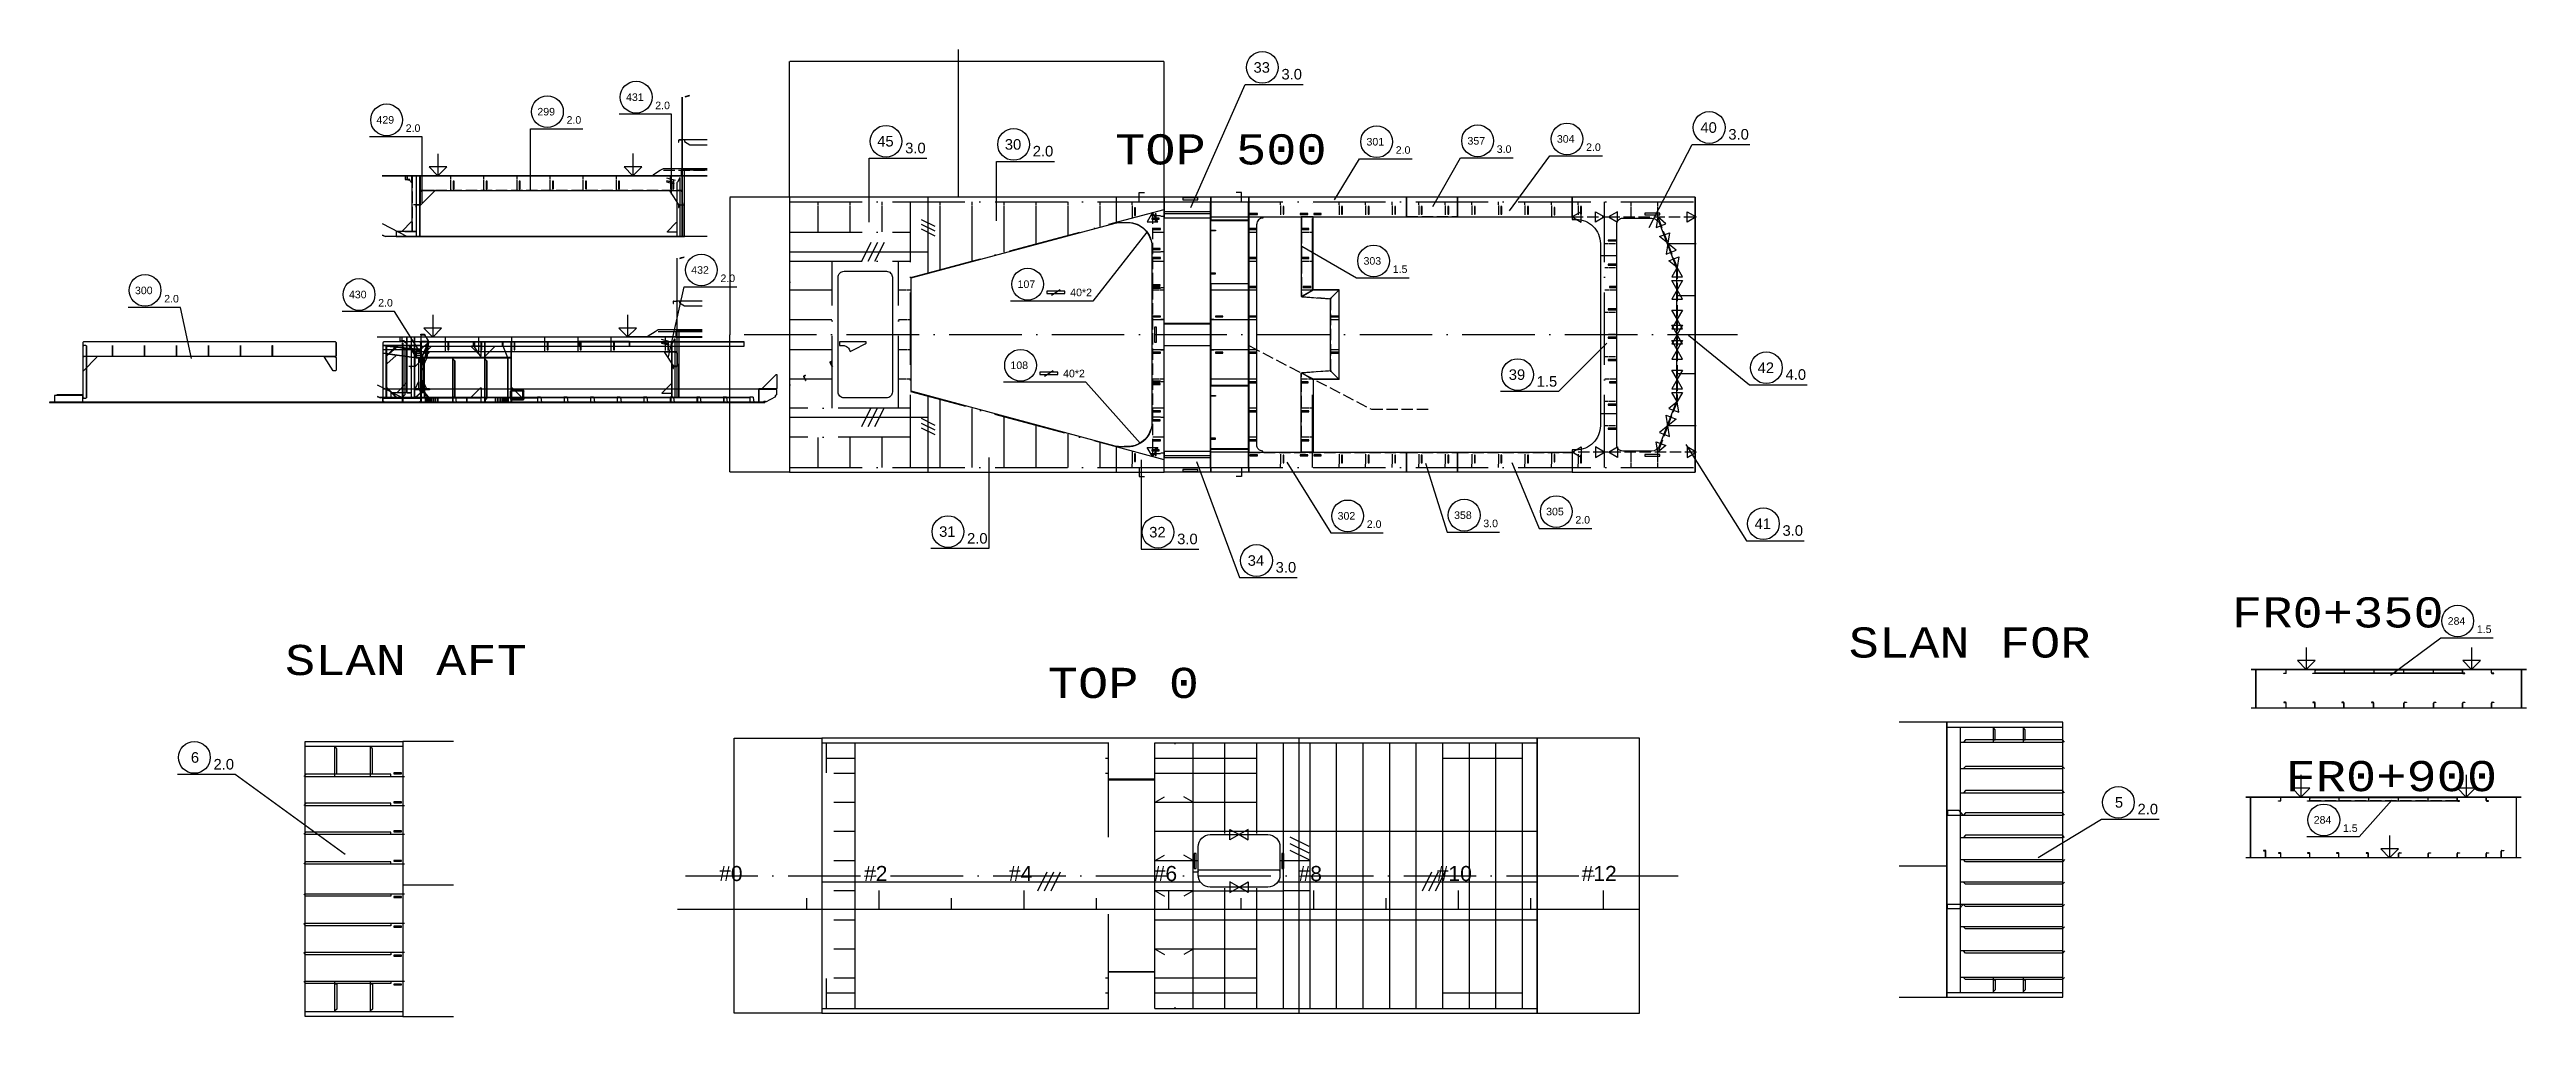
# Model space of a CAD drawing. Header units: inches. Extents: x -15552 to 42302, y -14825 to 18289.
# Drawn here: x -13121 to 7399, y 10275 to 18289 of the extents above; entities that cross this region are included whole.
import ezdxf

# ---------------------------------------------------------------- set-up
doc = ezdxf.new("R2010")
doc.units = ezdxf.units.IN
doc.header["$MEASUREMENT"] = 0
for name, pattern in [('Dashed', [10, 7.5, -2.5]), ('Dashed_dotted', [34, 24, -5, 0, -5]), ('Short_dashed', [5, 3.75, -1.25])]:
    doc.linetypes.add(name, pattern=pattern)
doc.layers.get('0').update_dxf_attribs({"linetype": 'CONTINUOUS'})
doc.layers.get('Defpoints').update_dxf_attribs({"linetype": 'CONTINUOUS'})
doc.layers.add('ĐŔÇĚĹĐŰ', color=3, linetype='CONTINUOUS', lineweight=25)
doc.styles.add('Style_ARIAL', font='ARIAL')
doc.styles.add('Style_Courier_New', font='Courier New')
doc.dimstyles.new('ISO-25', dxfattribs={"dimtxt": 2.5, "dimasz": 2.5, "dimexe": 0.18, "dimexo": 0.625, "dimgap": 0.09, "dimtad": 1, "dimtih": 1, "dimtoh": 1, "dimdec": 4, "dimzin": 0, "dimdsep": 46, "dimtxsty": 'STANDARD', "dimcen": 0.09, "dimdle": 0.38, "dimadec": 0, "dimazin": 0, "dimtfac": 1, "dimtdec": 4, "dimtofl": 0, "dimtmove": 0, "dimatfit": 3, "dimfxl": 1, "dimtolj": 1, "dimtzin": 0, "dimarcsym": 0})

msp = doc.modelspace()

# ---------------------------------------------------------------- texts
at = {"color": 1, "ltscale": 25, "style": 'Style_ARIAL'}
for s, height, p in [('33', 87.5, (-3146.470959, 18097.015718)), ('3.0', 87.5, (-2915.041669, 18040.962556)), ('431', 62.622309, (-8344.513257, 17863.101533)), ('2.0', 62.622309, (-8102.504141, 17794.609407)), ('429', 62.622309, (-10412.103207, 17674.972871)), ('2.0', 62.622309, (-10170.094044, 17606.480745)), ('299', 62.622309, (-9079.304989, 17742.895845)), ('2.0', 62.622309, (-8837.295849, 17674.403718)), ('40', 87.5, (555.684726, 17599.061921)), ('45', 87.5, (-6263.769276, 17485.463288)), ('3.0', 87.5, (-6032.339795, 17429.410127)), ('30', 87.5, (-5206.848843, 17459.199861)), ('2.0', 87.5, (-4975.419552, 17403.146699)), ('301', 62.622309, (-2210.333188, 17493.603852)), ('2.0', 62.622309, (-1968.323453, 17425.111726)), ('357', 62.622309, (-1373.599179, 17501.198152)), ('3.0', 62.622309, (-1131.589444, 17432.706025)), ('304', 62.622309, (-633.193905, 17517.035249)), ('2.0', 62.622309, (-391.18417, 17448.543122)), ('3.0', 87.5, (787.11478, 17543.00876)), ('432', 62.622309, (-7804.557831, 16430.684236)), ('2.0', 62.622309, (-7562.548669, 16362.192109)), ('303', 62.622309, (-2235.016568, 16506.013826)), ('1.5', 62.622309, (-1993.007596, 16437.521699)), ('300', 62.622309, (-12412.90086, 16261.27353)), ('2.0', 62.622309, (-12170.891888, 16192.781404)), ('430', 62.622309, (-10640.133031, 16227.548555)), ('2.0', 62.622309, (-10398.123868, 16159.056428)), ('107', 62.622309, (-5101.089795, 16313.086274)), ('40*2', 62.622309, (-4664.951642, 16244.594148)), ('108', 62.622309, (-5159.965069, 15641.230348)), ('40*2', 62.622309, (-4723.826916, 15572.736695)), ('39', 87.5, (-1031.940396, 15551.236299)), ('42', 87.5, (1029.865329, 15607.997468)), ('4.0', 87.5, (1261.295383, 15551.942781)), ('1.5', 87.5, (-800.510342, 15495.181611)), ('302', 62.622309, (-2449.786313, 14392.864564)), ('2.0', 62.622309, (-2207.777341, 14324.370912)), ('358', 62.622309, (-1484.723599, 14398.821595)), ('3.0', 62.622309, (-1242.714627, 14330.327943)), ('305', 62.622309, (-722.203763, 14428.607515)), ('2.0', 62.622309, (-480.19479, 14360.113862)), ('41', 87.5, (1004.583804, 14315.043977)), ('31', 87.5, (-5750.984128, 14250.248292)), ('2.0', 87.5, (-5519.554837, 14194.193605)), ('32', 87.5, (-4010.398038, 14245.373109)), ('3.0', 87.5, (-3778.968747, 14189.318422)), ('3.0', 87.5, (1236.013095, 14258.989289)), ('34', 87.5, (-3194.670804, 14010.263398)), ('3.0', 87.5, (-2963.241513, 13954.208711)), ('284', 62.622309, (6746.596591, 13521.646455)), ('1.5', 62.622309, (6988.605564, 13453.152803)), ('6', 87.5, (-11949.758847, 12378.039125)), ('2.0', 87.5, (-11762.079556, 12321.984437)), ('5', 87.5, (3989.643161, 12006.431916)), ('2.0', 87.5, (4177.323215, 11950.377229)), ('284', 62.622309, (5636.919467, 11873.202088)), ('1.5', 62.622309, (5878.928439, 11804.708436)), ('#0', 125, (-7573.602708, 11397.552827)), ('#2', 125, (-6373.602803, 11397.552827)), ('#4', 125, (-5173.602612, 11397.552827)), ('#6', 125, (-3973.602612, 11397.552827)), ('#8', 125, (-2773.602612, 11397.552827)), ('#10', 125, (-1628.735287, 11397.552827)), ('#12', 125, (-428.735287, 11397.552827))]:
    msp.add_text(s, height=height, dxfattribs=at).set_placement(p)
at = {"color": 7, "ltscale": 25, "style": 'Style_Courier_New'}
for s, p in [('TOP 500', (-4293.671353, 17336.807588)), ('FR0+350', (4959.787814, 13499.120668)), ('SLAN AFT', (-11170.249112, 13104.687074)), ('SLAN FOR', (1784.124057, 13249.734834)), ('TOP 0', (-4850.858243, 12914.825776)), ('FR0+900', (5402.481906, 12142.405275))]:
    msp.add_text(s, height=250, dxfattribs=at).set_placement(p)

# ---------------------------------------------------------------- blocks, each defined once
blk = doc.blocks.new('*D0')
at = {"color": 0, "lineweight": -2, "ltscale": 25}
for p, q in [((-6990.050595, 17066.339448), (-7484.547211, 17066.339448)), ((-7484.367211, 17063.839448), (-7484.367211, 15927.679677)), ((-7484.367211, 14788.839906), (-7484.367211, 15924.999677)), ((-6990.050595, 14786.339906), (-7484.547211, 14786.339906))]:
    blk.add_line(p, q, dxfattribs=at)
at = {"color": 0}
for points in [[(-7483.950544, 17063.839448), (-7484.783878, 17063.839448), (-7484.367211, 17066.339448)], [(-7484.783878, 14788.839906), (-7483.950544, 14788.839906), (-7484.367211, 14786.339906)]]:
    blk.add_solid(points, dxfattribs=at)
at = {"layer": 'Defpoints', "color": 0}
for p in [(-7484.367211, 17066.339448), (-6989.425595, 17066.339448), (-6989.425595, 14786.339906)]:
    blk.add_point(p, dxfattribs=at)
at = {"color": 0, "insert": (-7484.367211, 15926.339677), "char_height": 2.5, "attachment_point": 5}
blk.add_mtext('\\A1;2279.9995', dxfattribs=at)
blk = doc.blocks.new('*D1')
at = {"color": 0, "lineweight": -2, "ltscale": 25}
for p, q in [((-6989.425595, 17066.964448), (-6989.425595, 18189.531228)), ((-3890.425656, 18189.351228), (-6986.925595, 18189.351228)), ((-3887.925656, 17066.964448), (-3887.925656, 18189.531228))]:
    blk.add_line(p, q, dxfattribs=at)
at = {"color": 0}
for points in [[(-6986.925595, 18189.767895), (-6986.925595, 18188.934561), (-6989.425595, 18189.351228)], [(-3890.425656, 18188.934561), (-3890.425656, 18189.767895), (-3887.925656, 18189.351228)]]:
    blk.add_solid(points, dxfattribs=at)
at = {"layer": 'Defpoints', "color": 0}
for p in [(-6989.425595, 18189.351228), (-6989.425595, 17066.339448), (-3887.925656, 17066.339448)]:
    blk.add_point(p, dxfattribs=at)
at = {"color": 0, "insert": (-5438.675625, 18190.691228), "char_height": 2.5, "attachment_point": 5}
blk.add_mtext('\\A1;3101.4999', dxfattribs=at)
blk = doc.blocks.new('*D10')
at = {"layer": 'Defpoints', "color": 0}
for p in [(-3647.712262, 11478.306754), (-3604.712231, 11478.306754), (-3604.712231, 11473.306754)]:
    blk.add_point(p, dxfattribs=at)
at = {"layer": 'ĐŔÇĚĹĐŰ', "color": 0, "lineweight": -2}
for p, q in [((-3647.712262, 11477.681754), (-3647.712262, 11473.126754)), ((-3645.212262, 11473.306754), (-3607.212231, 11473.306754)), ((-3604.712231, 11477.681754), (-3604.712231, 11473.126754))]:
    blk.add_line(p, q, dxfattribs=at)
at = {"layer": 'ĐŔÇĚĹĐŰ', "color": 0}
for points in [[(-3645.212262, 11473.72342), (-3645.212262, 11472.890087), (-3647.712262, 11473.306754)], [(-3607.212231, 11472.890087), (-3607.212231, 11473.72342), (-3604.712231, 11473.306754)]]:
    blk.add_solid(points, dxfattribs=at)
at = {"layer": 'ĐŔÇĚĹĐŰ', "color": 0, "insert": (-3626.212247, 11474.646754), "char_height": 2.5, "attachment_point": 5}
blk.add_mtext('\\A1;43.0000', dxfattribs=at)
blk = doc.blocks.new('*D11')
at = {"layer": 'Defpoints', "color": 0}
for p in [(-3604.712231, 11480.343687), (-2927.712186, 11490.343687), (-2927.712186, 11478.306754)]:
    blk.add_point(p, dxfattribs=at)
at = {"layer": 'ĐŔÇĚĹĐŰ', "color": 0, "lineweight": -2}
for p, q in [((-3604.712231, 11480.968687), (-3604.712231, 11490.523687)), ((-3602.212231, 11490.343687), (-2930.212186, 11490.343687)), ((-2927.712186, 11478.931754), (-2927.712186, 11490.523687))]:
    blk.add_line(p, q, dxfattribs=at)
at = {"layer": 'ĐŔÇĚĹĐŰ', "color": 0}
for points in [[(-3602.212231, 11490.760353), (-3602.212231, 11489.92702), (-3604.712231, 11490.343687)], [(-2930.212186, 11489.92702), (-2930.212186, 11490.760353), (-2927.712186, 11490.343687)]]:
    blk.add_solid(points, dxfattribs=at)
at = {"layer": 'ĐŔÇĚĹĐŰ', "color": 0, "insert": (-3266.212208, 11491.683687), "char_height": 2.5, "attachment_point": 5}
blk.add_mtext('\\A1;677.0000', dxfattribs=at)

# ---------------------------------------------------------------- dimensions: what is measured, and where the dimension line sits
at = {"color": 1, "ltscale": 25}
dim = msp.add_linear_dim(base=(-6989.425595, 18189.351228), p1=(-3887.925656, 17066.339448), p2=(-6989.425595, 17066.339448), dimstyle='ISO-25', dxfattribs=at)
dim.commit()
dim.dimension.update_dxf_attribs({"geometry": '*D1', "text_midpoint": (-5438.675625, 18190.691228)})
dim = msp.add_linear_dim(base=(-7484.367211, 17066.339448), p1=(-6989.425595, 14786.339906), p2=(-6989.425595, 17066.339448), angle=90, dimstyle='ISO-25', dxfattribs=at)
dim.commit()
dim.dimension.update_dxf_attribs({"geometry": '*D0', "text_midpoint": (-7484.367211, 15926.339677)})
at = {"layer": 'ĐŔÇĚĹĐŰ'}
for base, p1, p2, picture, middle in [((-2927.712186, 11490.343687), (-3604.712231, 11480.343687), (-2927.712186, 11478.306754), '*D11', (-3266.212208, 11491.683687)), ((-3604.712231, 11473.306754), (-3647.712262, 11478.306754), (-3604.712231, 11478.306754), '*D10', (-3626.212247, 11474.646754))]:
    dim = msp.add_linear_dim(base=base, p1=p1, p2=p2, dimstyle='ISO-25', override={"dimlfac": 1, "dimtxsty": 'STANDARD', "dimsah": 1, "dimtolj": 1}, dxfattribs=at)
    dim.commit()
    dim.dimension.update_dxf_attribs({"geometry": picture, "text_midpoint": middle})

# ---------------------------------------------------------------- linework, layer by layer
at = {"color": 7, "ltscale": 25}
msp.add_line((-5589.425595, 17066.339448), (-5589.425595, 18289.351228), dxfattribs=at)
at = {"color": 3, "ltscale": 25}
for p, q in [((-7879.057248, 16740.651277), (-7879.057248, 17895.549348)), ((-7877.504285, 16740.651277), (-7877.504285, 17895.549348)), ((-7820.842106, 17907.251313), (-7856.811364, 17897.941926)), ((-7820.156129, 17904.600862), (-7856.1251, 17895.289949)), ((-7879.057248, 17540.651277), (-7905.513508, 17540.651277)), ((-7879.057248, 17539.151338), (-7905.513508, 17539.151338)), ((-7856.678326, 17540.651277), (-7886.615117, 17540.651277)), ((-7879.057248, 17240.651277), (-10363.720925, 17240.651277)), ((-7861.182244, 17240.651277), (-10363.720925, 17240.651277)), ((-10170.327408, 17240.651277), (-10175.157101, 17235.650972)), ((-10118.650468, 17240.651277), (-10175.157101, 17240.651277)), ((-10156.665642, 17215.095857), (-10156.665642, 17240.651277)), ((-10155.112775, 17215.095857), (-10155.112775, 17240.651277)), ((-10118.650468, 17235.650972), (-10123.480065, 17240.651277)), ((-10080.013497, 17240.651277), (-10112.854893, 17240.651277)), ((-10080.013497, 16780.650666), (-10080.013497, 17240.651277)), ((-10053.138001, 16740.651277), (-10053.138001, 17240.651277)), ((-10051.587231, 17240.651277), (-10051.587231, 17126.651338)), ((-7879.059441, 17240.651277), (-10051.587231, 17240.651277)), ((-10051.585038, 16740.651277), (-10051.585038, 17240.651277)), ((-7672.00187, 17240.651277), (-7886.28772, 17240.651277)), ((-7879.059441, 17126.651338), (-7879.059441, 17240.651277)), ((-7672.00187, 17243.651155), (-7877.504285, 17243.651155)), ((-7672.00187, 17240.651277), (-7877.504285, 17240.651277)), ((-7862.631257, 16740.651277), (-7861.337025, 17303.651765)), ((-7861.182244, 16740.651277), (-7861.182244, 17240.651277)), ((-10175.157101, 17217.151216), (-10170.327408, 17212.150911)), ((-7894.983704, 16740.651277), (-7894.983704, 17225.650361)), ((-6989.425595, 17066.339448), (-6989.425595, 14786.339906)), ((-3887.925656, 17066.339448), (-6989.425595, 17066.339448)), ((-5842.92577, 16433.85196), (-5842.92577, 17066.339448)), ((-4282.925732, 16851.64676), (-4282.925732, 17066.339448)), ((-3887.925656, 14786.339906), (-3887.925656, 17066.339448)), ((-3501.42587, 17066.339448), (-3887.925656, 17066.339448)), ((-3501.42587, 17066.339448), (-3501.42587, 16876.340058)), ((-3184.925778, 17066.339448), (-3501.42587, 17066.339448)), ((-3184.925778, 17066.339448), (-3184.925778, 16907.339814)), ((-1877.925809, 17066.339448), (-3184.925778, 17066.339448)), ((-1877.925809, 17066.339448), (-1877.925809, 16908.339265)), ((-1457.926114, 17066.339448), (-1877.925809, 17066.339448)), ((-1877.925809, 16907.339814), (-1877.925809, 17066.339448)), ((-1457.926114, 16908.339265), (-1457.926114, 17066.339448)), ((-1457.926114, 17066.339448), (-1457.926114, 16907.339814)), ((-507.926114, 17066.339448), (-1457.926114, 17066.339448)), ((512.074344, 17066.339448), (-507.926114, 17066.339448)), ((-507.926114, 16907.339814), (-507.926114, 17066.339448)), ((512.074344, 14786.339906), (512.074344, 17066.339448)), ((512.074344, 15926.340058), (512.074344, 17066.339448)), ((514.074008, 14786.339906), (514.074008, 17066.339448)), ((-10363.720925, 16847.072175), (-10156.70398, 16740.651277)), ((-10053.138001, 17002.1503), (-10079.594166, 17002.1503)), ((-10053.138001, 17000.650361), (-10079.594166, 17000.650361)), ((-7879.057248, 17000.650361), (-7905.513508, 17000.650361)), ((-7879.057248, 16999.150422), (-7905.513508, 16999.150422)), ((-7866.513569, 17000.650361), (-7896.450265, 17000.650361)), ((-5898.624165, 16880.183747), (-5787.227185, 16824.48459)), ((-5898.624165, 16841.19449), (-5787.227185, 16785.495332)), ((-3913.425763, 16908.340791), (-3887.925656, 16908.340791)), ((-3887.925656, 14826.339296), (-3887.925656, 17026.340058)), ((-3886.425717, 14826.339296), (-3886.425717, 17026.340058)), ((-3886.425717, 16929.339936), (-3502.925809, 16929.339936)), ((-3502.925809, 14826.339296), (-3502.925809, 17026.340058)), ((-3501.42587, 14826.339296), (-3501.42587, 17026.340058)), ((-3501.42587, 16876.340058), (-3187.925656, 16876.340058)), ((-3187.925656, 14826.340058), (-3187.925656, 17026.340058)), ((-3184.925778, 14826.340058), (-3184.925778, 17026.340058)), ((-3184.925778, 16901.340058), (-3184.925778, 14951.340058)), ((-3119.925625, 15011.339906), (-3119.925625, 16841.339448)), ((-2651.42587, 16901.340058), (-2746.925671, 16901.340058)), ((-2651.42587, 16298.340181), (-2651.42587, 16901.340058)), ((-10363.720925, 16753.064302), (-10337.839062, 16740.651277)), ((-10363.720925, 16750.831941), (-10338.709767, 16738.835481)), ((-7672.00187, 16740.651277), (-10337.839062, 16740.651277)), ((-7672.00187, 16738.650849), (-10337.839062, 16738.650849)), ((-10249.050362, 16774.650911), (-10249.050362, 16740.651277)), ((-10249.050362, 16740.651277), (-10080.013497, 16740.651277)), ((-10156.70398, 16740.651277), (-7861.182244, 16740.651277)), ((-10112.854893, 16780.650666), (-10080.013497, 16780.650666)), ((-10080.013497, 16740.651277), (-10080.013497, 16774.650911)), ((-7919.614823, 16740.651277), (-7894.983704, 16740.651277)), ((-6317.181142, 16689.616731), (-6395.459111, 16533.060029)), ((-6262.386639, 16689.616731), (-6340.664418, 16533.060029)), ((-6207.592137, 16689.616731), (-6285.869916, 16533.060029)), ((-5898.624165, 16802.205232), (-5787.227185, 16746.506074)), ((-7922.475464, 15404.478028), (-7922.475464, 16559.375337)), ((-7920.922501, 15404.478028), (-7920.922501, 16559.375337)), ((-7900.229581, 16561.769441), (-7864.260323, 16571.078828)), ((-7899.20028, 16557.793), (-7863.231309, 16567.102388)), ((-6989.425595, 16611.339143), (-5842.92577, 16611.339143)), ((-3887.925656, 16611.339143), (-3913.425763, 16611.339143)), ((-272.925503, 16581.338838), (-137.925656, 16581.338838)), ((-3887.925656, 16314.342073), (-3913.425763, 16314.342073)), ((-3501.42587, 16347.339204), (-3501.42587, 15505.339387)), ((-3187.925656, 16347.339204), (-3501.42587, 16347.339204)), ((-3187.925656, 15505.339387), (-3187.925656, 16347.339204)), ((-3187.925656, 15506.339601), (-3187.925656, 16346.339753)), ((-2746.925671, 16243.202546), (-2651.42587, 16298.340181)), ((-2651.42587, 16298.340181), (-2742.111142, 16245.981172)), ((-2742.111142, 16245.981172), (-2742.095502, 16245.981172)), ((-2435.92561, 16298.340181), (-2651.42587, 16298.340181)), ((-2510.52583, 16229.321626), (-2505.318387, 16228.94626)), ((-2505.318387, 16228.94626), (-2435.92561, 16298.340181)), ((-2435.92561, 16298.340181), (-2504.925854, 16229.339936)), ((-2504.925854, 16229.339936), (-2504.925854, 16223.340181)), ((-2435.92561, 15554.339936), (-2435.92561, 16298.340181)), ((357.074039, 16251.340058), (512.074344, 16251.340058)), ((-7948.931725, 16204.478791), (-7922.475464, 16204.478791)), ((-7948.931725, 16202.978852), (-7922.475464, 16202.978852)), ((-3887.925656, 16051.340058), (-3913.425763, 16051.340058)), ((-3475.925763, 16051.340058), (-3501.42587, 16051.340058)), ((-12815.717251, 15832.820466), (-12814.217312, 15832.820466)), ((-12815.717251, 15814.429811), (-12815.717251, 15832.820466)), ((-12815.717251, 15814.429811), (-12814.217312, 15814.429811)), ((-12815.717251, 15422.21103), (-12815.717251, 15814.429811)), ((-12814.217312, 15832.820466), (-12814.217312, 15814.429811)), ((-12814.217312, 15814.429811), (-12814.217312, 15422.21103)), ((-7922.475464, 15904.478791), (-10407.139142, 15904.478791)), ((-7904.600461, 15904.478791), (-10407.139142, 15904.478791)), ((-10355.95897, 15835.487703), (-10355.721123, 15837.473634)), ((-10338.231404, 15833.365205), (-10355.95897, 15835.487703)), ((-10355.721123, 15837.473634), (-10337.993653, 15835.351136)), ((-10338.231404, 15833.365205), (-10337.993653, 15835.351136)), ((-10083.430417, 15802.862886), (-10338.231404, 15833.365205)), ((-10337.993653, 15835.351136), (-10083.19257, 15804.848817)), ((-10330.717213, 15829.759553), (-10329.217274, 15829.759553)), ((-10330.717213, 15811.368898), (-10330.717213, 15829.759553)), ((-10330.717213, 15811.368898), (-10329.217274, 15811.368898)), ((-10330.717213, 15422.21103), (-10330.717213, 15811.368898)), ((-10329.217274, 15829.759553), (-10329.217274, 15811.368898)), ((-10329.217274, 15811.368898), (-10329.217274, 15422.21103)), ((-10213.745625, 15904.478791), (-10218.575318, 15899.478486)), ((-10162.068684, 15904.478791), (-10218.575318, 15904.478791)), ((-10218.575318, 15880.977967), (-10213.745625, 15875.978425)), ((-10200.083859, 15878.923371), (-10200.083859, 15904.478791)), ((-10198.530896, 15878.923371), (-10198.530896, 15904.478791)), ((-10162.068684, 15899.478486), (-10166.898282, 15904.478791)), ((-10123.431714, 15904.478791), (-10156.27311, 15904.478791)), ((-10123.431714, 15444.478181), (-10123.431714, 15904.478791)), ((-10096.556218, 15404.478028), (-10096.556218, 15904.478791)), ((-10095.003255, 15404.478028), (-10095.003255, 15904.478791)), ((-10083.19257, 15804.848817), (-10083.430417, 15802.862886)), ((-9842.248089, 15904.478791), (-9842.248089, 15878.978303)), ((-9368.748028, 15867.820314), (-9600.317891, 15867.820314)), ((-9600.174267, 15867.820314), (-9600.174267, 15829.96631)), ((-9567.89983, 15904.478791), (-9567.89983, 15878.978303)), ((-9368.748028, 15829.96631), (-9368.748028, 15867.820314)), ((-9293.551571, 15904.478791), (-9293.551571, 15878.978303)), ((-9019.203217, 15904.478791), (-9019.203217, 15878.978303)), ((-8744.855071, 15904.478791), (-8744.855071, 15878.978303)), ((-8470.506699, 15904.478791), (-8470.506699, 15878.978303)), ((-7965.983708, 15850.916627), (-7965.983708, 15407.532838)), ((-7938.401921, 15404.478028), (-7938.401921, 15889.477876)), ((-7920.922501, 15907.478669), (-7715.419991, 15907.478669)), ((-7920.922501, 15904.478791), (-7715.419991, 15904.478791)), ((-7904.600461, 15404.478028), (-7904.600461, 15904.478791)), ((-3913.425763, 15801.339296), (-3887.925656, 15801.339296)), ((-3501.42587, 15801.339296), (-3475.925763, 15801.339296)), ((512.074344, 14786.339906), (512.074344, 15926.340058)), ((-12840.353329, 15745.820954), (-12840.353329, 15747.820619)), ((-12840.353329, 15747.820619), (-12813.586743, 15747.820619)), ((-12813.586743, 15745.820954), (-12840.353329, 15745.820954)), ((-12813.586743, 15745.820954), (-12813.586743, 15747.820619)), ((-12813.586743, 15747.820619), (-10795.942624, 15747.820619)), ((-10795.942624, 15745.820954), (-12813.586743, 15745.820954)), ((-10795.942624, 15745.820954), (-10795.942624, 15747.820619)), ((-10795.942624, 15747.820619), (-10749.581082, 15747.820619)), ((-10749.581082, 15745.820954), (-10795.942624, 15745.820954)), ((-10749.581082, 15747.820619), (-10749.581082, 15745.820954)), ((-10356.099064, 15771.518281), (-10355.818303, 15773.498872)), ((-10338.421853, 15769.012788), (-10356.099064, 15771.518281)), ((-10355.818303, 15773.498872), (-10338.141091, 15770.992616)), ((-10338.421853, 15769.012788), (-10338.141091, 15770.992616)), ((-10083.559544, 15732.879975), (-10338.421853, 15769.012788)), ((-10338.141091, 15770.992616), (-10083.278782, 15734.860566)), ((-10330.717213, 15765.258363), (-10329.217274, 15765.258363)), ((-10330.717213, 15746.86847), (-10330.717213, 15765.258363)), ((-10330.717213, 15746.86847), (-10329.217274, 15746.86847)), ((-10330.717213, 15427.211335), (-10330.717213, 15746.86847)), ((-10329.217274, 15765.258363), (-10329.217274, 15746.86847)), ((-10329.217274, 15746.86847), (-10329.217274, 15427.211335)), ((-10145.100911, 15665.978578), (-10096.556218, 15665.978578)), ((-10122.913964, 15665.978578), (-10123.012383, 15665.978578)), ((-10123.012383, 15664.477876), (-10096.556218, 15664.477876)), ((-10083.278782, 15734.860566), (-10083.559544, 15732.879975)), ((-7948.931725, 15664.477876), (-7922.475464, 15664.477876)), ((-7948.931725, 15662.977937), (-7922.475464, 15662.977937)), ((-2746.925671, 15609.476808), (-2651.42587, 15554.339173)), ((-2742.111142, 15606.697419), (-2742.095502, 15606.698945)), ((-2651.42587, 15554.339173), (-2742.111142, 15606.697419)), ((-2510.52583, 15623.357728), (-2505.318387, 15623.732331)), ((-2505.318387, 15623.732331), (-2435.92561, 15554.339173)), ((-2504.925854, 15629.339936), (-2504.925854, 15623.340181)), ((-2504.925854, 15623.340181), (-2435.92561, 15554.339936)), ((512.074344, 15601.339296), (357.074039, 15601.339296)), ((-13060.717328, 15424.320558), (-13060.717328, 15426.320985)), ((-13060.717328, 15426.320985), (-12867.000516, 15426.320985)), ((-12867.000516, 15424.320558), (-13060.717328, 15424.320558)), ((-12867.000516, 15426.320985), (-12867.000516, 15424.320558)), ((-12867.000516, 15426.320985), (-12848.717053, 15426.320985)), ((-12848.717053, 15424.320558), (-12867.000516, 15424.320558)), ((-12848.717053, 15426.320985), (-12848.717053, 15424.320558)), ((-12814.217312, 15422.21103), (-12815.717251, 15422.21103)), ((-12815.717251, 15403.820375), (-12815.717251, 15422.21103)), ((-12814.217312, 15403.820375), (-12815.717251, 15403.820375)), ((-12814.217312, 15422.21103), (-12814.217312, 15403.820375)), ((-10407.139142, 15510.898927), (-10200.122197, 15404.478028)), ((-10407.139142, 15416.891816), (-10381.257279, 15404.478028)), ((-10407.139142, 15414.658692), (-10382.127984, 15402.662995)), ((-7715.419991, 15404.478028), (-10381.257279, 15404.478028)), ((-7715.419991, 15402.478364), (-10381.257279, 15402.478364)), ((-10355.217297, 15473.820832), (-10355.217297, 15475.820497)), ((-10355.217297, 15475.820497), (-10317.363293, 15475.820497)), ((-10317.363293, 15473.820832), (-10355.217297, 15473.820832)), ((-10355.217297, 15403.820375), (-10355.217297, 15405.820802)), ((-10355.217297, 15405.820802), (-10337.363274, 15405.820802)), ((-10355.217297, 15403.820375), (-10355.217297, 15405.820802)), ((-10355.217297, 15405.820802), (-10337.363274, 15405.820802)), ((-10337.363274, 15403.820375), (-10355.217297, 15403.820375)), ((-10337.363274, 15403.820375), (-10355.217297, 15403.820375)), ((-10337.363274, 15403.820375), (-10337.363274, 15405.820802)), ((-10337.363274, 15405.820802), (-10067.57129, 15405.820802)), ((-10337.363274, 15403.820375), (-10337.363274, 15405.820802)), ((-10337.363274, 15405.820802), (-10067.57129, 15405.820802)), ((-10067.57129, 15403.820375), (-10337.363274, 15403.820375)), ((-10067.57129, 15403.820375), (-10337.363274, 15403.820375)), ((-10329.217274, 15427.211335), (-10330.717213, 15427.211335)), ((-10330.717213, 15408.82068), (-10330.717213, 15427.211335)), ((-10329.217274, 15422.21103), (-10330.717213, 15422.21103)), ((-10330.717213, 15403.820375), (-10330.717213, 15422.21103)), ((-10329.217274, 15408.82068), (-10330.717213, 15408.82068)), ((-10329.217274, 15403.820375), (-10330.717213, 15403.820375)), ((-10329.217274, 15427.211335), (-10329.217274, 15408.82068)), ((-10329.217274, 15422.21103), (-10329.217274, 15403.820375)), ((-10317.363293, 15473.820832), (-10317.363293, 15475.820497)), ((-10317.363293, 15475.820497), (-10092.217286, 15475.820497)), ((-10092.217286, 15473.820832), (-10317.363293, 15473.820832)), ((-10127.365906, 15442.550996), (-10292.468579, 15442.550996)), ((-10292.468579, 15438.478425), (-10292.468579, 15404.478028)), ((-10292.468579, 15404.478028), (-10123.431714, 15404.478028)), ((-10200.122197, 15404.478028), (-7904.600461, 15404.478028)), ((-10156.27311, 15444.478181), (-10123.431714, 15444.478181)), ((-10123.431714, 15404.478028), (-10123.431714, 15438.478425)), ((-10092.217286, 15475.820497), (-10092.217286, 15473.820832)), ((-10067.57129, 15405.820802), (-10067.57129, 15403.820375)), ((-10067.57129, 15405.820802), (-10049.717267, 15405.820802)), ((-10067.57129, 15405.820802), (-10067.57129, 15403.820375)), ((-10067.57129, 15405.820802), (-10049.717267, 15405.820802)), ((-10049.717267, 15403.820375), (-10067.57129, 15403.820375)), ((-10049.717267, 15403.820375), (-10067.57129, 15403.820375)), ((-10049.717267, 15405.820802), (-10049.717267, 15403.820375)), ((-10049.717267, 15405.820802), (-10049.717267, 15403.820375)), ((-10038.717301, 15403.820375), (-10038.717301, 15405.820802)), ((-10038.717301, 15405.820802), (-10020.863278, 15405.820802)), ((-10038.717301, 15403.820375), (-10038.717301, 15405.820802)), ((-10038.717301, 15405.820802), (-10020.863278, 15405.820802)), ((-10038.717301, 15403.820375), (-10038.717301, 15405.820802)), ((-10038.717301, 15405.820802), (-10020.863278, 15405.820802)), ((-10020.863278, 15403.820375), (-10038.717301, 15403.820375)), ((-10020.863278, 15403.820375), (-10038.717301, 15403.820375)), ((-10020.863278, 15403.820375), (-10038.717301, 15403.820375)), ((-10020.863278, 15403.820375), (-10020.863278, 15405.820802)), ((-10020.863278, 15405.820802), (-9802.571232, 15405.820802)), ((-10020.863278, 15403.820375), (-10020.863278, 15405.820802)), ((-10020.863278, 15405.820802), (-9802.571232, 15405.820802)), ((-10020.863278, 15403.820375), (-10020.863278, 15405.820802)), ((-10020.863278, 15405.820802), (-9802.571232, 15405.820802)), ((-9802.571232, 15403.820375), (-10020.863278, 15403.820375)), ((-9802.571232, 15403.820375), (-10020.863278, 15403.820375)), ((-9802.571232, 15403.820375), (-10020.863278, 15403.820375)), ((-9802.571232, 15405.820802), (-9802.571232, 15403.820375)), ((-9802.571232, 15405.820802), (-9784.717305, 15405.820802)), ((-9802.571232, 15405.820802), (-9802.571232, 15403.820375)), ((-9802.571232, 15405.820802), (-9784.717305, 15405.820802)), ((-9802.571232, 15405.820802), (-9802.571232, 15403.820375)), ((-9802.571232, 15405.820802), (-9784.717305, 15405.820802)), ((-9784.717305, 15403.820375), (-9802.571232, 15403.820375)), ((-9784.717305, 15403.820375), (-9802.571232, 15403.820375)), ((-9784.717305, 15403.820375), (-9802.571232, 15403.820375)), ((-9784.717305, 15405.820802), (-9784.717305, 15403.820375)), ((-9784.717305, 15405.820802), (-9784.717305, 15403.820375)), ((-9784.717305, 15405.820802), (-9784.717305, 15403.820375)), ((-9760.717232, 15403.820375), (-9760.717232, 15405.820802)), ((-9760.717232, 15405.820802), (-9567.57129, 15405.820802)), ((-9760.717232, 15403.820375), (-9760.717232, 15405.820802)), ((-9760.717232, 15405.820802), (-9567.57129, 15405.820802)), ((-9567.57129, 15403.820375), (-9760.717232, 15403.820375)), ((-9567.57129, 15403.820375), (-9760.717232, 15403.820375)), ((-9567.57129, 15405.820802), (-9567.57129, 15403.820375)), ((-9567.57129, 15405.820802), (-9549.717267, 15405.820802)), ((-9567.57129, 15405.820802), (-9567.57129, 15403.820375)), ((-9567.57129, 15405.820802), (-9549.717267, 15405.820802)), ((-9549.717267, 15403.820375), (-9567.57129, 15403.820375)), ((-9549.717267, 15403.820375), (-9567.57129, 15403.820375)), ((-9549.717267, 15405.820802), (-9549.717267, 15403.820375)), ((-9549.717267, 15405.820802), (-9549.717267, 15403.820375)), ((-9289.717276, 15403.820375), (-9289.717276, 15405.820802)), ((-9289.717276, 15405.820802), (-9271.863253, 15405.820802)), ((-9271.863253, 15403.820375), (-9289.717276, 15403.820375)), ((-9271.863253, 15403.820375), (-9271.863253, 15405.820802)), ((-9271.863253, 15405.820802), (-9097.571285, 15405.820802)), ((-9097.571285, 15403.820375), (-9271.863253, 15403.820375)), ((-9097.571285, 15405.820802), (-9097.571285, 15403.820375)), ((-9097.571285, 15405.820802), (-9079.717286, 15405.820802)), ((-9079.717286, 15403.820375), (-9097.571285, 15403.820375)), ((-9079.717286, 15405.820802), (-9079.717286, 15403.820375)), ((-7963.03304, 15404.478028), (-7938.401921, 15404.478028)), ((-7955.717309, 15404.320863), (-7955.717309, 15405.820802)), ((-7955.717309, 15405.820802), (-7777.107937, 15405.820802)), ((-7777.107937, 15404.320863), (-7955.717309, 15404.320863)), ((-7777.107937, 15405.820802), (-7777.107937, 15404.320863)), ((-7777.107937, 15405.820802), (-7758.717282, 15405.820802)), ((-7758.717282, 15404.320863), (-7777.107937, 15404.320863)), ((-7758.717282, 15405.820802), (-7758.717282, 15404.320863)), ((-7735.717328, 15404.320863), (-7735.717328, 15405.820802)), ((-7735.717328, 15405.820802), (-7557.107957, 15405.820802)), ((-7557.107957, 15404.320863), (-7735.717328, 15404.320863)), ((-7557.107957, 15405.820802), (-7557.107957, 15404.320863)), ((-7557.107957, 15405.820802), (-7538.717301, 15405.820802)), ((-7538.717301, 15404.320863), (-7557.107957, 15404.320863)), ((-7538.717301, 15405.820802), (-7538.717301, 15404.320863)), ((-7515.717347, 15404.320863), (-7515.717347, 15405.820802)), ((-7515.717347, 15405.820802), (-7337.107976, 15405.820802)), ((-7337.107976, 15404.320863), (-7515.717347, 15404.320863)), ((-7337.107976, 15405.820802), (-7337.107976, 15404.320863)), ((-7337.107976, 15405.820802), (-7318.71732, 15405.820802)), ((-7318.71732, 15404.320863), (-7337.107976, 15404.320863)), ((-7318.71732, 15405.820802), (-7318.71732, 15404.320863)), ((-5842.92577, 14786.339906), (-5842.92577, 15418.826631)), ((-3913.425763, 15538.337281), (-3887.925656, 15538.337281)), ((-3501.42587, 15505.339387), (-3187.925656, 15505.339387)), ((-2435.92561, 15554.339173), (-2651.42587, 15554.339173)), ((-2651.42587, 15554.339173), (-2651.42587, 14951.339296)), ((-6989.425595, 15241.339448), (-5842.92577, 15241.339448)), ((-6317.181142, 15319.617036), (-6395.459111, 15163.06186)), ((-6262.386639, 15319.617036), (-6340.664418, 15163.06186)), ((-6207.592137, 15319.617036), (-6285.869916, 15163.06186)), ((-5898.624165, 15232.670167), (-5787.227185, 15176.971772)), ((-5898.624165, 15193.681672), (-5787.227185, 15137.983277)), ((-3913.425763, 15241.339448), (-3887.925656, 15241.339448)), ((-272.925503, 15271.339753), (-137.925656, 15271.339753)), ((-5898.624165, 15154.692414), (-5787.227185, 15098.99402)), ((-4282.925732, 14786.339906), (-4282.925732, 15001.033357)), ((-6989.425595, 14786.339906), (-3887.925656, 14786.339906)), ((-3887.925656, 14944.338563), (-3913.425763, 14944.338563)), ((-3501.42587, 14786.339906), (-3887.925656, 14786.339906)), ((-3886.425717, 14923.339418), (-3502.925809, 14923.339418)), ((-3501.42587, 14786.339906), (-3501.42587, 14976.339296)), ((-3501.42587, 14976.339296), (-3187.925656, 14976.339296)), ((-3184.925778, 14786.339906), (-3501.42587, 14786.339906)), ((-3184.925778, 14786.339906), (-3184.925778, 14945.340303)), ((-1877.925809, 14786.339906), (-3184.925778, 14786.339906)), ((-2651.42587, 14951.339296), (-2746.925671, 14951.339296)), ((-1877.925809, 14945.340303), (-1877.925809, 14786.339906)), ((-1877.925809, 14786.339906), (-1877.925809, 14944.339326)), ((-1457.926114, 14786.339906), (-1877.925809, 14786.339906)), ((-1457.926114, 14786.339906), (-1457.926114, 14945.33954)), ((-1457.926114, 14944.339326), (-1457.926114, 14786.339906)), ((-507.926114, 14786.339906), (-1457.926114, 14786.339906)), ((-507.926114, 14945.33954), (-507.926114, 14786.339906)), ((-507.926114, 14786.339906), (512.074344, 14786.339906)), ((7399.164646, 13148.074678), (5119.16434, 13148.074678)), ((5157.665317, 12834.281495), (5157.665317, 13148.074678)), ((5159.165256, 12834.281495), (5159.165256, 13148.074678)), ((5407.665317, 13122.520021), (5407.665317, 13148.074678)), ((5409.165256, 13122.520021), (5409.165256, 13148.074678)), ((5647.664707, 13122.520021), (5647.664707, 13148.074678)), ((5649.164646, 13122.520021), (5649.164646, 13148.074678)), ((5649.164646, 13148.074678), (6869.16434, 13148.074678)), ((5649.164646, 13122.574952), (5649.164646, 13148.074678)), ((5889.165561, 13148.074678), (5889.165561, 13122.574952)), ((6134.165256, 13148.074678), (6134.165256, 13122.574952)), ((6384.165256, 13122.574952), (6384.165256, 13148.074678)), ((6629.164951, 13122.574952), (6629.164951, 13148.074678)), ((6869.16434, 13122.520021), (6869.16434, 13148.074678)), ((6869.16434, 13148.074678), (6869.16434, 13122.574952)), ((6870.664279, 13122.520021), (6870.664279, 13148.074678)), ((7109.165256, 13122.520021), (7109.165256, 13148.074678)), ((7110.665195, 13122.520021), (7110.665195, 13148.074678)), ((7359.165256, 12834.281495), (7359.165256, 13148.074678)), ((7360.665195, 12834.281495), (7360.665195, 13148.074678)), ((6866.109531, 13119.520143), (5652.219455, 13119.520143)), ((5119.16434, 12834.281495), (7399.164646, 12834.281495)), ((5119.16434, 12832.049134), (7399.164646, 12832.049134)), ((5407.164829, 12834.281495), (5407.164829, 12872.323945)), ((5409.165256, 12834.281495), (5409.165256, 12872.323945)), ((5647.164218, 12834.281495), (5647.164218, 12872.323945)), ((5649.164646, 12834.281495), (5649.164646, 12872.323945)), ((5887.165134, 12834.281495), (5887.165134, 12872.323945)), ((5889.165561, 12834.281495), (5889.165561, 12872.323945)), ((6132.164829, 12834.281495), (6132.164829, 12872.323945)), ((6134.165256, 12834.281495), (6134.165256, 12872.323945)), ((6384.165256, 12834.281495), (6384.165256, 12872.323945)), ((6386.164157, 12834.281495), (6386.164157, 12872.323945)), ((6629.164951, 12834.281495), (6629.164951, 12872.323945)), ((6631.165378, 12834.281495), (6631.165378, 12872.323945)), ((6869.16434, 12834.281495), (6869.16434, 12872.323945)), ((6871.164768, 12834.281495), (6871.164768, 12872.323945)), ((7109.165256, 12834.281495), (7109.165256, 12872.323945)), ((7111.164157, 12834.281495), (7111.164157, 12872.323945)), ((-11002.154858, 10275.027803), (-11002.154858, 12555.028108)), ((-11002.154858, 10275.027803), (-11002.154858, 12555.028108)), ((-11002.154858, 12555.028108), (-10192.695172, 12555.028108)), ((-10192.695172, 12555.028108), (-10192.695172, 10275.027803)), ((-9774.009068, 12555.028108), (-10192.695172, 12555.028108)), ((-10192.695172, 12555.028108), (-10192.695172, 10275.027803)), ((-7447.712071, 10302.070954), (-7447.712071, 12582.07126)), ((-7447.712071, 12582.07126), (-6722.712071, 12582.07126)), ((-6722.712071, 12582.07126), (-6722.712071, 10302.070954)), ((-797.71188, 12582.07126), (-6722.712071, 12582.07126)), ((-6722.712071, 12582.07126), (-6722.712071, 10302.070954)), ((-6722.712071, 12542.071107), (-4346.211941, 12542.071107)), ((-6682.712109, 12294.070771), (-6682.712109, 12542.071107)), ((-6447.712071, 10342.071107), (-6447.712071, 12542.071107)), ((-4347.712262, 11762.070802), (-4347.712262, 12542.071107)), ((-3962.712033, 10342.071107), (-3962.712033, 12542.071107)), ((-3962.712033, 12542.071107), (-797.71188, 12542.071107)), ((-3797.712262, 12542.071107), (-3797.712262, 12532.07126)), ((-3647.712262, 10342.071107), (-3647.712262, 12542.071107)), ((-3382.712109, 11814.071229), (-3382.712109, 12542.071107)), ((-3117.711957, 11814.071229), (-3117.711957, 12542.071107)), ((-2897.712262, 11814.071229), (-2897.712262, 12542.071107)), ((-2767.711957, 10302.070954), (-2767.711957, 12582.07126)), ((-2677.712186, 10342.071107), (-2677.712186, 12542.071107)), ((-2457.712109, 10342.071107), (-2457.712109, 12542.071107)), ((-2237.712033, 10342.071107), (-2237.712033, 12542.071107)), ((-2017.712338, 10342.071107), (-2017.712338, 12542.071107)), ((-1797.71188, 10342.071107), (-1797.71188, 12542.071107)), ((-1577.712186, 10342.071107), (-1577.712186, 12542.071107)), ((-1357.712491, 10342.071107), (-1357.712491, 12542.071107)), ((-1137.712033, 10342.071107), (-1137.712033, 12542.071107)), ((-917.712338, 10342.071107), (-917.712338, 12542.071107)), ((52.28812, 12582.07126), (-797.71188, 12582.07126)), ((-797.71188, 12582.07126), (-797.71188, 10302.070954)), ((-797.71188, 10302.070954), (-797.71188, 12582.07126)), ((52.28812, 10302.070954), (52.28812, 12582.07126)), ((2597.420566, 12714.019349), (2201.398532, 12714.019349)), ((3559.190433, 12714.019349), (2597.420566, 12714.019349)), ((2597.420566, 12714.019349), (2597.420566, 10434.019044)), ((2597.420566, 10434.019044), (2597.420566, 12714.019349)), ((2597.420566, 12674.019197), (3559.190433, 12674.019197)), ((2710.57059, 10474.019197), (2710.57059, 12674.019197)), ((2712.267368, 12549.019197), (3559.190433, 12549.019197)), ((2980.891483, 12674.019197), (2980.891483, 12551.019624)), ((3229.698245, 12674.019197), (3229.698245, 12551.019624)), ((3559.190433, 10434.019044), (3559.190433, 12714.019349)), ((3559.190433, 10434.019044), (3559.190433, 12714.019349)), ((-11002.154858, 12515.027955), (-10192.695172, 12515.027955)), ((-10759.772046, 12515.027955), (-10759.772046, 12267.028382)), ((-10463.92339, 12515.027955), (-10463.92339, 12267.028382)), ((-6680.712063, 12417.071107), (-6447.712071, 12417.071107)), ((-4373.211987, 12417.071107), (-4347.712262, 12417.071107)), ((-3961.212094, 12417.071107), (-3647.712262, 12417.071107)), ((-3644.712002, 12417.071107), (-3382.712109, 12417.071107)), ((-3380.712063, 12417.071107), (-3147.712262, 12417.071107)), ((-3143.212063, 12417.071107), (-3117.711957, 12417.071107)), ((-1575.712521, 12417.071107), (-1357.712491, 12417.071107)), ((-1355.712063, 12417.071107), (-1137.712033, 12417.071107)), ((-1135.712369, 12417.071107), (-917.712338, 12417.071107)), ((2712.267368, 12329.019502), (3559.190433, 12329.019502)), ((-11002.154858, 12265.027955), (-10292.710335, 12265.027955)), ((-6622.712071, 12292.071107), (-6447.712071, 12292.071107)), ((-4373.211987, 12292.071107), (-4347.712262, 12292.071107)), ((-3961.212094, 12292.071107), (-3647.712262, 12292.071107)), ((-3644.712002, 12292.071107), (-3382.712109, 12292.071107)), ((-3380.712063, 12292.071107), (-3147.712262, 12292.071107)), ((-3143.212063, 12292.071107), (-3117.711957, 12292.071107)), ((2712.267368, 12129.019502), (3559.190433, 12129.019502)), ((-11002.154858, 12025.027803), (-10292.710335, 12025.027803)), ((-6622.712071, 12052.070954), (-6447.712071, 12052.070954)), ((-3644.712002, 12052.070954), (-3382.712109, 12052.070954)), ((-3380.712063, 12052.070954), (-3147.712262, 12052.070954)), ((-3143.212063, 12052.070954), (-3117.711957, 12052.070954)), ((2597.420566, 11944.019654), (2710.57059, 11944.019654)), ((2712.267368, 11944.019654), (3559.190433, 11944.019654)), ((7355.419223, 12090.906099), (5075.418918, 12090.906099)), ((5113.918369, 11590.906099), (5113.918369, 12090.906099)), ((5115.418308, 11590.906099), (5115.418308, 12090.906099)), ((5363.918369, 12065.351442), (5363.918369, 12090.906099)), ((5365.418308, 12065.351442), (5365.418308, 12090.906099)), ((5603.919284, 12065.351442), (5603.919284, 12090.906099)), ((5605.419223, 12065.351442), (5605.419223, 12090.906099)), ((5605.419223, 12090.906099), (6825.418918, 12090.906099)), ((5605.419223, 12065.406373), (5605.419223, 12090.906099)), ((6825.418918, 12065.351442), (6825.418918, 12090.906099)), ((6825.418918, 12090.906099), (6825.418918, 12065.406373)), ((6826.918857, 12065.351442), (6826.918857, 12090.906099)), ((7065.418308, 12065.351442), (7065.418308, 12090.906099)), ((7066.918247, 12065.351442), (7066.918247, 12090.906099)), ((7315.418308, 11590.906099), (7315.418308, 12090.906099)), ((7316.918247, 11590.906099), (7316.918247, 12090.906099)), ((-11002.154858, 11785.028413), (-10292.710335, 11785.028413)), ((-6622.712071, 11812.070802), (-6447.712071, 11812.070802)), ((-3961.212094, 11812.070802), (-3647.712262, 11812.070802)), ((-3644.712002, 11812.070802), (-847.71188, 11812.070802)), ((-3382.712109, 11791.070893), (-3382.712109, 11812.070802)), ((-3342.53381, 11738.039735), (-3342.53381, 11826.102021)), ((-3342.53381, 11826.102021), (-3266.212781, 11782.070497)), ((-3266.212781, 11782.070497), (-3342.53381, 11738.039735)), ((-3189.890988, 11826.102021), (-3266.212018, 11782.070497)), ((-3266.212018, 11782.070497), (-3189.890988, 11738.039735)), ((-3189.890988, 11738.039735), (-3189.890988, 11826.102021)), ((-3117.711957, 11814.071229), (-3117.711957, 11871.970704)), ((-3117.711957, 11791.070893), (-3117.711957, 11812.070802)), ((-2897.712262, 11070.070985), (-2897.712262, 11814.071229)), ((-2845.990689, 11764.00409), (-2689.43475, 11685.726503)), ((-2845.990689, 11709.209779), (-2689.43475, 11630.932191)), ((-847.71188, 11812.070802), (-797.71188, 11812.070802)), ((2712.267368, 11759.019044), (3559.190433, 11759.019044)), ((-11002.154858, 11540.027955), (-10292.710335, 11540.027955)), ((-6622.712071, 11567.071107), (-6447.712071, 11567.071107)), ((-3644.712002, 11567.071107), (-3607.712109, 11567.071107)), ((-3621.899731, 11627.070954), (-3637.524731, 11627.070954)), ((-3637.524731, 11627.070954), (-3637.524731, 11502.070954)), ((-3637.524731, 11502.070954), (-3621.899731, 11502.070954)), ((-3621.899731, 11502.070954), (-3621.899731, 11627.070954)), ((-2923.211987, 11567.071107), (-2897.712262, 11567.071107)), ((-2894.899686, 11627.070954), (-2910.524686, 11627.070954)), ((-2910.524686, 11627.070954), (-2910.524686, 11502.070954)), ((-2910.524686, 11502.070954), (-2894.899686, 11502.070954)), ((-2895.712216, 11567.071107), (-2677.712186, 11567.071107)), ((-2894.899686, 11502.070954), (-2894.899686, 11627.070954)), ((-2845.990689, 11654.415467), (-2689.43475, 11576.13788)), ((2201.398532, 11524.019197), (2597.420566, 11524.019197)), ((2712.267368, 11575.01941), (3559.190433, 11575.01941)), ((7355.419223, 11590.906099), (5075.418918, 11590.906099)), ((7355.419223, 11588.905671), (5075.418918, 11588.905671)), ((5238.41788, 11590.906099), (5238.41788, 11646.264222)), ((5240.418308, 11590.906099), (5240.418308, 11646.264222)), ((5363.419406, 11590.906099), (5363.419406, 11624.978974)), ((5365.418308, 11590.906099), (5365.418308, 11624.978974)), ((5603.418796, 11590.906099), (5603.418796, 11624.978974)), ((5605.419223, 11590.906099), (5605.419223, 11624.978974)), ((5843.418186, 11590.906099), (5843.418186, 11624.978974)), ((5845.418613, 11590.906099), (5845.418613, 11624.978974)), ((6088.419406, 11590.906099), (6088.419406, 11624.978974)), ((6090.418308, 11590.906099), (6090.418308, 11624.978974)), ((6340.418308, 11590.906099), (6340.418308, 11624.978974)), ((6342.418735, 11590.906099), (6342.418735, 11624.978974)), ((6585.418002, 11590.906099), (6585.418002, 11624.978974)), ((6587.41843, 11590.906099), (6587.41843, 11624.978974)), ((6825.418918, 11590.906099), (6825.418918, 11624.978974)), ((6827.419345, 11590.906099), (6827.419345, 11624.978974)), ((7065.418308, 11590.906099), (7065.418308, 11624.978974)), ((7067.418735, 11590.906099), (7067.418735, 11624.978974)), ((7190.418308, 11590.906099), (7190.418308, 11646.264222)), ((7192.418735, 11590.906099), (7192.418735, 11646.264222)), ((-10292.710335, 11290.027955), (-11002.154858, 11290.027955)), ((-10192.695172, 11365.027955), (-9774.009068, 11365.027955)), ((-6722.712071, 11392.071107), (-3588.228543, 11392.071107)), ((-6447.712071, 11317.071107), (-6622.712071, 11317.071107)), ((-4857.677395, 11470.348695), (-4935.955365, 11313.793519)), ((-4802.883084, 11470.348695), (-4881.160672, 11313.793519)), ((-4748.088391, 11470.348695), (-4826.36636, 11313.793519)), ((-3645.712216, 11317.071107), (-2897.712262, 11317.071107)), ((-3644.712002, 11317.071107), (-3590.472348, 11317.071107)), ((-3382.712109, 11317.071107), (-3382.712109, 11338.071015)), ((-3382.712109, 10342.071107), (-3382.712109, 11315.071443)), ((-3266.212399, 11347.071412), (-3342.533429, 11391.102174)), ((-3342.533429, 11391.102174), (-3342.533429, 11303.039888)), ((-3342.533429, 11303.039888), (-3266.212399, 11347.071412)), ((-3266.212018, 11347.071412), (-3189.890988, 11391.102174)), ((-3189.890988, 11303.039888), (-3266.212018, 11347.071412)), ((-3189.890988, 11391.102174), (-3189.890988, 11303.039888)), ((-3117.711957, 11317.071107), (-3117.711957, 11338.071015)), ((-3117.711957, 11072.071412), (-3117.711957, 11315.071443)), ((-2944.195492, 11392.071107), (-797.71188, 11392.071107)), ((-2677.712186, 11317.071107), (-2895.712216, 11317.071107)), ((-1671.961148, 11470.348695), (-1750.238736, 11313.793519)), ((-1617.166836, 11470.348695), (-1695.444424, 11313.793519)), ((-1562.372525, 11470.348695), (-1640.650113, 11313.793519)), ((3559.190433, 11389.019349), (2712.267368, 11389.019349)), ((-4347.712262, 10342.071107), (-4347.712262, 11122.071412)), ((2710.57059, 11204.019502), (2597.420566, 11204.019502)), ((3559.190433, 11204.019502), (2712.267368, 11204.019502)), ((-10292.710335, 11045.02826), (-11002.154858, 11045.02826)), ((-6447.712071, 11072.071412), (-6622.712071, 11072.071412)), ((-3647.712262, 11072.071412), (-3961.212094, 11072.071412)), ((-847.71188, 11072.071412), (-3644.712002, 11072.071412)), ((-3117.711957, 10342.071107), (-3117.711957, 11077.070954)), ((-3117.711957, 11012.170747), (-3117.711957, 11070.070985)), ((-2897.712262, 10342.071107), (-2897.712262, 11070.070985)), ((-797.71188, 11072.071412), (-847.71188, 11072.071412)), ((3559.190433, 11019.019654), (2712.267368, 11019.019654)), ((-10292.710335, 10805.028108), (-11002.154858, 10805.028108)), ((-6447.712071, 10832.07126), (-6622.712071, 10832.07126)), ((-3382.712109, 10832.07126), (-3644.712002, 10832.07126)), ((-3147.712262, 10832.07126), (-3380.712063, 10832.07126)), ((-3117.711957, 10832.07126), (-3143.212063, 10832.07126)), ((3559.190433, 10819.019654), (2712.267368, 10819.019654)), ((-10292.710335, 10565.027955), (-11002.154858, 10565.027955)), ((-10759.772046, 10563.028291), (-10759.772046, 10315.027955)), ((-10463.92339, 10563.028291), (-10463.92339, 10315.027955)), ((-6682.712109, 10342.071107), (-6682.712109, 10590.071443)), ((-6447.712071, 10467.071107), (-6680.712063, 10467.071107)), ((-6447.712071, 10592.071107), (-6622.712071, 10592.071107)), ((-4347.712262, 10592.071107), (-4373.211987, 10592.071107)), ((-4347.712262, 10467.071107), (-4373.211987, 10467.071107)), ((-3647.712262, 10592.071107), (-3961.212094, 10592.071107)), ((-3647.712262, 10467.071107), (-3961.212094, 10467.071107)), ((-3382.712109, 10592.071107), (-3644.712002, 10592.071107)), ((-3382.712109, 10467.071107), (-3644.712002, 10467.071107)), ((-3147.712262, 10592.071107), (-3380.712063, 10592.071107)), ((-3147.712262, 10467.071107), (-3380.712063, 10467.071107)), ((-3117.711957, 10592.071107), (-3143.212063, 10592.071107)), ((-3117.711957, 10467.071107), (-3143.212063, 10467.071107)), ((-1357.712491, 10467.071107), (-1575.712521, 10467.071107)), ((-1137.712033, 10467.071107), (-1355.712063, 10467.071107)), ((-917.712338, 10467.071107), (-1135.712369, 10467.071107)), ((2597.420566, 10474.019197), (3559.190433, 10474.019197)), ((3559.190433, 10599.019197), (2712.267368, 10599.019197)), ((2980.891483, 10597.019532), (2980.891483, 10474.019197)), ((3229.698245, 10597.019532), (3229.698245, 10474.019197)), ((-11002.154858, 10315.027955), (-10192.695172, 10315.027955)), ((-10192.695172, 10275.027803), (-11002.154858, 10275.027803)), ((-10192.695172, 10275.027803), (-9774.009068, 10275.027803)), ((-6722.712071, 10302.070954), (-7447.712071, 10302.070954)), ((-6722.712071, 10342.071107), (-4346.211941, 10342.071107)), ((-6722.712071, 10302.070954), (-797.71188, 10302.070954)), ((-3962.712033, 10342.071107), (-797.71188, 10342.071107)), ((-3797.712262, 10352.070954), (-3797.712262, 10342.071107)), ((-797.71188, 10302.070954), (52.28812, 10302.070954)), ((2201.398532, 10434.019044), (2597.420566, 10434.019044)), ((2597.420566, 10434.019044), (3559.190433, 10434.019044))]:
    msp.add_line(p, q, dxfattribs=at)
at = {"color": 1, "ltscale": 25}
for p, q in [((-7672.00187, 17540.651277), (-7859.370453, 17540.651277)), ((-7817.544778, 17500.650361), (-7672.00187, 17500.650361)), ((-7672.00187, 17243.651155), (-8118.601401, 17243.651155)), ((-8034.949811, 17303.651765), (-7672.00187, 17303.651765)), ((-4094.217618, 17026.927522), (-4094.217618, 17103.248933)), ((-4094.217618, 17103.248933), (-4050.186093, 17103.248933)), ((-3607.175763, 17059.152558), (-3732.175763, 17059.152558)), ((-3732.175763, 17059.152558), (-3732.175763, 17043.527558)), ((-3732.175763, 17043.527558), (-3607.175763, 17043.527558)), ((-3607.175763, 17043.527558), (-3607.175763, 17059.152558)), ((-3245.133908, 17103.248933), (-3289.165433, 17103.248933)), ((-3245.133908, 17026.927522), (-3245.133908, 17103.248933)), ((-4152.925809, 17026.340058), (-3186.425717, 17026.340058)), ((-3982.925732, 16937.417939), (-4026.957257, 16861.098054)), ((-4026.957257, 16861.098054), (-3938.894589, 16861.098054)), ((-3938.894589, 16861.098054), (-3982.925732, 16937.417939)), ((-431.604703, 16945.372346), (-507.926114, 16901.340058)), ((-507.926114, 16901.340058), (-431.604703, 16857.309297)), ((-431.604703, 16857.309297), (-431.604703, 16945.372346)), ((-314.247067, 16857.309297), (-314.247067, 16945.372346)), ((-314.247067, 16945.372346), (-237.925656, 16901.340058)), ((-237.925656, 16901.340058), (-314.247067, 16857.309297)), ((-130.104764, 16945.372346), (-206.426175, 16901.340058)), ((-206.426175, 16901.340058), (-130.104764, 16857.309297)), ((-130.104764, 16857.309297), (-130.104764, 16945.372346)), ((219.924228, 16934.152558), (94.924228, 16934.152558)), ((94.924228, 16934.152558), (94.924228, 16918.527558)), ((94.924228, 16918.527558), (219.924228, 16918.527558)), ((202.074497, 16901.338533), (188.236301, 16814.32071)), ((188.236301, 16814.32071), (270.479648, 16845.801118)), ((270.479648, 16845.801118), (202.074497, 16901.338533)), ((219.924228, 16918.527558), (219.924228, 16934.152558)), ((444.95322, 16857.309297), (444.95322, 16945.372346)), ((444.95322, 16945.372346), (521.274631, 16901.340058)), ((521.274631, 16901.340058), (444.95322, 16857.309297)), ((217.114322, 16738.87668), (299.357669, 16770.357087)), ((285.519473, 16683.339265), (217.114322, 16738.87668)), ((286.284702, 16681.338838), (272.446506, 16594.321015)), ((272.446506, 16594.321015), (354.689853, 16625.801423)), ((299.357669, 16770.357087), (285.519473, 16683.339265)), ((354.689853, 16625.801423), (286.284702, 16681.338838)), ((293.669193, 16538.87668), (375.91254, 16570.357087)), ((362.074344, 16483.339265), (293.669193, 16538.87668)), ((362.073581, 16481.338838), (318.042819, 16405.018953)), ((406.105106, 16405.018953), (362.073581, 16481.338838)), ((375.91254, 16570.357087), (362.074344, 16483.339265)), ((-4708.787472, 16285.689119), (-4859.080823, 16285.689119)), ((-4859.080823, 16285.689119), (-4859.080823, 16266.902497)), ((-4859.080823, 16266.902497), (-4708.787472, 16266.902497)), ((-4819.159253, 16252.812532), (-4748.709042, 16299.779084)), ((-4708.787472, 16266.902497), (-4708.787472, 16285.689119)), ((318.042819, 16405.018953), (406.105106, 16405.018953)), ((362.073581, 16298.340181), (318.042819, 16374.660066)), ((318.042819, 16374.660066), (406.105106, 16374.660066)), ((362.073581, 16296.338227), (318.042819, 16220.018342)), ((318.042819, 16220.018342), (406.105106, 16220.018342)), ((406.105106, 16374.660066), (362.073581, 16298.340181)), ((406.105106, 16220.018342), (362.073581, 16296.338227)), ((-7715.419991, 16204.478791), (-7902.78867, 16204.478791)), ((-7860.962994, 16164.477876), (-7715.419991, 16164.477876)), ((362.073581, 16053.340486), (318.042819, 16129.660371)), ((318.042819, 16129.660371), (406.105106, 16129.660371)), ((362.073581, 16051.338533), (318.042819, 15975.018647)), ((406.105106, 16129.660371), (362.073581, 16053.340486)), ((406.105106, 15975.018647), (362.073581, 16051.338533)), ((-10356.217225, 15835.820344), (-10356.217225, 15837.320283)), ((-10356.217225, 15837.320283), (-10337.826855, 15837.320283)), ((-10337.826855, 15835.820344), (-10356.217225, 15835.820344)), ((-10337.826855, 15835.820344), (-10337.826855, 15837.320283)), ((-10337.826855, 15837.320283), (-10067.107613, 15837.320283)), ((-10067.107613, 15835.820344), (-10337.826855, 15835.820344)), ((-10330.717213, 15832.820466), (-10329.217274, 15832.820466)), ((-10330.717213, 15814.429811), (-10330.717213, 15832.820466)), ((-10330.717213, 15814.429811), (-10329.217274, 15814.429811)), ((-10330.717213, 15427.211335), (-10330.717213, 15814.429811)), ((-10329.217274, 15832.820466), (-10329.217274, 15814.429811)), ((-10329.217274, 15814.429811), (-10329.217274, 15427.211335)), ((-10194.217236, 15855.820802), (-10195.717271, 15855.820802)), ((-10195.717271, 15855.820802), (-10195.717271, 15825.400117)), ((-10194.217236, 15825.400117), (-10195.717271, 15825.400117)), ((-10195.717271, 15825.400117), (-10195.717271, 15822.400239)), ((-10194.217236, 15822.400239), (-10195.717271, 15822.400239)), ((-10195.717271, 15822.400239), (-10195.717271, 15409.241059)), ((-10194.217236, 15825.400117), (-10194.217236, 15855.820802)), ((-10194.217236, 15822.400239), (-10194.217236, 15825.400117)), ((-10194.217236, 15409.241059), (-10194.217236, 15822.400239)), ((-10042.717297, 15805.820802), (-10082.717259, 15805.820802)), ((-10082.717259, 15805.820802), (-10082.717259, 15803.43509)), ((-10042.717297, 15803.43509), (-10082.717259, 15803.43509)), ((-10082.717259, 15803.43509), (-10082.717259, 15796.44275)), ((-10082.717259, 15802.820924), (-10082.717259, 15800.537446)), ((-10082.717259, 15800.537446), (-10082.717259, 15793.844178)), ((-10067.107613, 15837.320283), (-10067.107613, 15835.820344)), ((-10067.107613, 15837.320283), (-10048.717244, 15837.320283)), ((-10048.717244, 15835.820344), (-10067.107613, 15835.820344)), ((-10048.717244, 15837.320283), (-10048.717244, 15835.820344)), ((-10042.717297, 15865.820649), (-10042.717297, 15868.820527)), ((-10042.717297, 15868.820527), (-9927.71724, 15868.820527)), ((-9927.71724, 15865.820649), (-10042.717297, 15865.820649)), ((-10042.717297, 15803.43509), (-10042.717297, 15805.820802)), ((-10042.717297, 15796.44275), (-10042.717297, 15803.43509)), ((-10042.717297, 15800.537446), (-10042.717297, 15802.820924)), ((-10042.717297, 15793.844178), (-10042.717297, 15800.537446)), ((-9977.71724, 15868.820527), (-9973.911317, 15868.820527)), ((-9973.911317, 15865.820649), (-9977.71724, 15865.820649)), ((-9973.911317, 15868.820527), (-9963.072522, 15868.820527)), ((-9963.072522, 15865.820649), (-9973.911317, 15865.820649)), ((-9963.072522, 15868.820527), (-9946.851571, 15868.820527)), ((-9946.851571, 15865.820649), (-9963.072522, 15865.820649)), ((-9946.851571, 15868.820527), (-9927.71724, 15868.820527)), ((-9927.71724, 15865.820649), (-9946.851571, 15865.820649)), ((-9927.71724, 15868.820527), (-9927.71724, 15865.820649)), ((-7715.419991, 15907.478669), (-8162.019618, 15907.478669)), ((-8078.368027, 15967.477754), (-7715.419991, 15967.477754)), ((-8078.368027, 15951.85428), (-7715.419991, 15951.85428)), ((-3950.113232, 15988.840058), (-3965.738232, 15988.840058)), ((-3965.738232, 15988.840058), (-3965.738232, 15863.840058)), ((-3965.738232, 15863.840058), (-3950.113232, 15863.840058)), ((-3950.113232, 15863.840058), (-3950.113232, 15988.840058)), ((362.073581, 15927.339509), (318.042819, 16003.66092)), ((318.042819, 16003.66092), (406.105106, 16003.66092)), ((318.042819, 15975.018647), (406.105106, 15975.018647)), ((362.073581, 15925.339082), (318.042819, 15849.018434)), ((362.073581, 15801.339296), (318.042819, 15877.660707)), ((318.042819, 15877.660707), (406.105106, 15877.660707)), ((318.042819, 15849.018434), (406.105106, 15849.018434)), ((406.105106, 16003.66092), (362.073581, 15927.339509)), ((406.105106, 15849.018434), (362.073581, 15925.339082)), ((406.105106, 15877.660707), (362.073581, 15801.339296)), ((-10042.717297, 15796.44275), (-10082.717259, 15796.44275)), ((-10082.717259, 15796.44275), (-10082.717259, 15785.31833)), ((-10082.717259, 15793.844178), (-10082.717259, 15783.196595)), ((-10042.717297, 15785.31833), (-10082.717259, 15785.31833)), ((-10082.717259, 15785.31833), (-10082.717259, 15770.820954)), ((-10082.717259, 15783.196595), (-10082.717259, 15769.321015)), ((-10042.717297, 15770.820954), (-10082.717259, 15770.820954)), ((-10082.717259, 15770.820954), (-10082.717259, 15753.937867)), ((-10082.717259, 15769.321015), (-10082.717259, 15753.161195)), ((-10042.717297, 15753.937867), (-10082.717259, 15753.937867)), ((-10082.717259, 15753.937867), (-10082.717259, 15735.820344)), ((-10082.717259, 15753.161195), (-10082.717259, 15735.820344)), ((-10082.717259, 15732.820466), (-10082.717259, 15735.820344)), ((-10082.717259, 15735.820344), (-10042.717297, 15735.820344)), ((-10082.717259, 15735.820344), (-10042.717297, 15735.820344)), ((-10042.717297, 15732.820466), (-10082.717259, 15732.820466)), ((-10060.217221, 15475.820497), (-10060.217221, 15732.820466)), ((-10060.217221, 15732.820466), (-10044.217236, 15732.820466)), ((-10060.217221, 15475.820497), (-10060.217221, 15732.820466)), ((-10060.217221, 15732.820466), (-10044.217236, 15732.820466)), ((-10057.217248, 15732.820466), (-10044.217236, 15732.820466)), ((-10057.217248, 15732.820466), (-10044.217236, 15732.820466)), ((-10044.217236, 15475.820497), (-10044.217236, 15732.820466)), ((-10044.217236, 15732.820466), (-10028.217251, 15732.820466)), ((-10044.217236, 15732.820466), (-10031.217225, 15732.820466)), ((-10044.217236, 15475.820497), (-10044.217236, 15732.820466)), ((-10044.217236, 15732.820466), (-10028.217251, 15732.820466)), ((-10044.217236, 15732.820466), (-10031.217225, 15732.820466)), ((-10042.717297, 15785.31833), (-10042.717297, 15796.44275)), ((-10042.717297, 15783.196595), (-10042.717297, 15793.844178)), ((-10042.717297, 15770.820954), (-10042.717297, 15785.31833)), ((-10042.717297, 15769.321015), (-10042.717297, 15783.196595)), ((-10042.717297, 15753.937867), (-10042.717297, 15770.820954)), ((-10042.717297, 15753.161195), (-10042.717297, 15769.321015)), ((-10042.717297, 15735.820344), (-10042.717297, 15753.937867)), ((-10042.717297, 15735.820344), (-10042.717297, 15753.161195)), ((-10042.717297, 15735.820344), (-10042.717297, 15732.820466)), ((-10042.717297, 15735.820344), (-9987.717278, 15735.820344)), ((-9987.717278, 15732.820466), (-10042.717297, 15732.820466)), ((-10028.217251, 15732.820466), (-10028.217251, 15475.820497)), ((-10028.217251, 15732.820466), (-10028.217251, 15475.820497)), ((-9987.717278, 15735.820344), (-9987.717278, 15732.820466)), ((-9777.71724, 15732.820466), (-9780.717309, 15732.820466)), ((-9780.717309, 15732.820466), (-9780.717309, 15726.82071)), ((-9777.71724, 15732.820466), (-9780.717309, 15732.820466)), ((-9780.717309, 15732.820466), (-9780.717309, 15727.820924)), ((-9777.71724, 15727.820924), (-9780.717309, 15727.820924)), ((-9780.717309, 15727.820924), (-9780.717309, 15370.820954)), ((-9777.71724, 15726.82071), (-9780.717309, 15726.82071)), ((-9780.717309, 15726.82071), (-9780.717309, 15405.820802)), ((-9777.71724, 15726.82071), (-9777.71724, 15732.820466)), ((-9777.71724, 15727.820924), (-9777.71724, 15732.820466)), ((-9777.71724, 15370.820954), (-9777.71724, 15727.820924)), ((-9777.71724, 15405.820802), (-9777.71724, 15726.82071)), ((-9512.717278, 15732.820466), (-9515.717251, 15732.820466)), ((-9515.717251, 15732.820466), (-9515.717251, 15726.82071)), ((-9512.717278, 15732.820466), (-9515.717251, 15732.820466)), ((-9515.717251, 15732.820466), (-9515.717251, 15727.820924)), ((-9512.717278, 15727.820924), (-9515.717251, 15727.820924)), ((-9515.717251, 15727.820924), (-9515.717251, 15370.820954)), ((-9512.717278, 15726.82071), (-9515.717251, 15726.82071)), ((-9515.717251, 15726.82071), (-9515.717251, 15405.820802)), ((-9512.717278, 15726.82071), (-9512.717278, 15732.820466)), ((-9512.717278, 15727.820924), (-9512.717278, 15732.820466)), ((-9512.717278, 15370.820954), (-9512.717278, 15727.820924)), ((-9512.717278, 15405.820802), (-9512.717278, 15726.82071)), ((-9345.717271, 15735.820344), (-9345.717271, 15732.820466)), ((-9300.71729, 15735.820344), (-9345.717271, 15735.820344)), ((-9345.717271, 15732.820466), (-9300.71729, 15732.820466)), ((-9300.71729, 15735.820344), (-9300.71729, 15732.820466)), ((-9295.717271, 15735.820344), (-9300.71729, 15735.820344)), ((-9300.71729, 15732.820466), (-9295.717271, 15732.820466)), ((-9295.717271, 15732.820466), (-9295.717271, 15735.820344)), ((-6652.892048, 15696.192506), (-6654.660733, 15695.258668)), ((-6654.660733, 15695.258668), (-6652.892048, 15696.192506)), ((-6654.660733, 15695.258668), (-6652.793057, 15691.721681)), ((-6652.793057, 15691.721681), (-6654.660733, 15695.258668)), ((-6651.024373, 15692.655519), (-6652.892048, 15696.192506)), ((-6652.892048, 15696.192506), (-6651.024373, 15692.655519)), ((-6651.024373, 15692.655519), (-6652.793057, 15691.721681)), ((-6652.793057, 15691.721681), (-6651.024373, 15692.655519)), ((-6652.793057, 15691.721681), (-6639.252408, 15666.076997)), ((-6639.252408, 15666.076997), (-6652.793057, 15691.721681)), ((-6637.483914, 15667.010835), (-6651.024373, 15692.655519)), ((-6651.024373, 15692.655519), (-6637.483914, 15667.010835)), ((-6639.252408, 15666.076997), (-6637.483914, 15667.010835)), ((-6637.483914, 15667.010835), (-6639.252408, 15666.076997)), ((-6639.252408, 15666.076997), (-6636.918004, 15661.655763)), ((-6636.918004, 15661.655763), (-6639.252408, 15666.076997)), ((-6635.14951, 15662.589601), (-6637.483914, 15667.010835)), ((-6637.483914, 15667.010835), (-6635.14951, 15662.589601)), ((-6636.918004, 15661.655763), (-6635.14951, 15662.589601)), ((-6635.14951, 15662.589601), (-6636.918004, 15661.655763)), ((-4767.662747, 15613.832429), (-4917.956097, 15613.832429)), ((-4917.956097, 15613.832429), (-4917.956097, 15595.045808)), ((-4878.034527, 15580.955842), (-4807.584317, 15627.922395)), ((-4767.662747, 15595.045808), (-4767.662747, 15613.832429)), ((362.073581, 15799.340394), (318.042819, 15723.018983)), ((318.042819, 15723.018983), (406.105106, 15723.018983)), ((362.073581, 15556.338838), (318.042819, 15632.660249)), ((318.042819, 15632.660249), (406.105106, 15632.660249)), ((406.105106, 15723.018983), (362.073581, 15799.340394)), ((406.105106, 15632.660249), (362.073581, 15556.338838)), ((-10329.217274, 15427.211335), (-10330.717213, 15427.211335)), ((-10330.717213, 15408.82068), (-10330.717213, 15427.211335)), ((-10329.217274, 15408.82068), (-10330.717213, 15408.82068)), ((-10329.217274, 15427.211335), (-10329.217274, 15408.82068)), ((-10195.717271, 15409.241059), (-10194.217236, 15409.241059)), ((-10195.717271, 15409.241059), (-10195.717271, 15406.241182)), ((-10195.717271, 15406.241182), (-10194.217236, 15406.241182)), ((-10195.717271, 15406.241182), (-10195.717271, 15375.820497)), ((-10194.217236, 15406.241182), (-10194.217236, 15409.241059)), ((-10194.217236, 15375.820497), (-10194.217236, 15406.241182)), ((-10044.217236, 15475.820497), (-10060.217221, 15475.820497)), ((-10044.217236, 15475.820497), (-10060.217221, 15475.820497)), ((-10044.217236, 15475.820497), (-10057.217248, 15475.820497)), ((-10044.217236, 15475.820497), (-10057.217248, 15475.820497)), ((-10010.717232, 15474.94159), (-10050.71729, 15474.94159)), ((-10050.71729, 15474.94159), (-10050.71729, 15472.820619)), ((-10010.717232, 15474.94159), (-10050.71729, 15474.94159)), ((-10050.71729, 15474.94159), (-10050.71729, 15472.820619)), ((-10050.71729, 15474.94159), (-10050.71729, 15471.373323)), ((-10010.717232, 15474.94159), (-10050.71729, 15474.94159)), ((-10050.71729, 15474.94159), (-10050.71729, 15471.373323)), ((-10010.717232, 15472.820619), (-10050.71729, 15472.820619)), ((-10050.71729, 15472.820619), (-10050.71729, 15469.252351)), ((-10010.717232, 15472.820619), (-10050.71729, 15472.820619)), ((-10050.71729, 15472.820619), (-10050.71729, 15469.252351)), ((-10050.71729, 15471.373323), (-10050.71729, 15461.79767)), ((-10010.717232, 15471.373323), (-10050.71729, 15471.373323)), ((-10050.71729, 15471.373323), (-10050.71729, 15461.79767)), ((-10050.71729, 15469.252351), (-10010.717232, 15469.252351)), ((-10050.71729, 15469.252351), (-10050.71729, 15459.302858)), ((-10050.71729, 15469.252351), (-10010.717232, 15469.252351)), ((-10050.71729, 15469.252351), (-10050.71729, 15459.302858)), ((-10050.71729, 15461.79767), (-10050.71729, 15454.681733)), ((-10010.717232, 15461.79767), (-10050.71729, 15461.79767)), ((-10050.71729, 15461.79767), (-10050.71729, 15454.681733)), ((-10050.71729, 15459.302858), (-10010.717232, 15459.302858)), ((-10050.71729, 15459.302858), (-10050.71729, 15451.909974)), ((-10050.71729, 15459.302858), (-10010.717232, 15459.302858)), ((-10050.71729, 15459.302858), (-10050.71729, 15451.909974)), ((-10050.71729, 15454.681733), (-10050.71729, 15450.300172)), ((-10010.717232, 15454.681733), (-10050.71729, 15454.681733)), ((-10050.71729, 15454.681733), (-10050.71729, 15450.300172)), ((-10050.71729, 15451.909974), (-10010.717232, 15451.909974)), ((-10050.71729, 15451.909974), (-10050.71729, 15447.357515)), ((-10050.71729, 15451.909974), (-10010.717232, 15451.909974)), ((-10050.71729, 15451.909974), (-10050.71729, 15447.357515)), ((-10050.71729, 15450.300172), (-10050.71729, 15448.820832)), ((-10010.717232, 15450.300172), (-10050.71729, 15450.300172)), ((-10050.71729, 15450.300172), (-10050.71729, 15448.820832)), ((-10010.717232, 15448.820832), (-10050.71729, 15448.820832)), ((-10050.71729, 15448.820832), (-10050.71729, 15445.820954)), ((-10050.71729, 15447.357515), (-10010.717232, 15447.357515)), ((-10050.71729, 15447.357515), (-10050.71729, 15445.820954)), ((-10050.71729, 15447.357515), (-10010.717232, 15447.357515)), ((-10050.71729, 15447.357515), (-10050.71729, 15445.820954)), ((-10050.71729, 15445.820954), (-10010.717232, 15445.820954)), ((-10050.71729, 15445.820954), (-10010.717232, 15445.820954)), ((-10050.71729, 15445.820954), (-10010.717232, 15445.820954)), ((-10028.217251, 15475.820497), (-10044.217236, 15475.820497)), ((-10031.217225, 15475.820497), (-10044.217236, 15475.820497)), ((-10028.217251, 15475.820497), (-10044.217236, 15475.820497)), ((-10031.217225, 15475.820497), (-10044.217236, 15475.820497)), ((-10010.717232, 15472.820619), (-10010.717232, 15474.94159)), ((-10010.717232, 15472.820619), (-10010.717232, 15474.94159)), ((-10010.717232, 15471.373323), (-10010.717232, 15474.94159)), ((-10010.717232, 15471.373323), (-10010.717232, 15474.94159)), ((-10010.717232, 15469.252351), (-10010.717232, 15472.820619)), ((-10010.717232, 15469.252351), (-10010.717232, 15472.820619)), ((-10010.717232, 15461.79767), (-10010.717232, 15471.373323)), ((-10010.717232, 15461.79767), (-10010.717232, 15471.373323)), ((-10010.717232, 15459.302858), (-10010.717232, 15469.252351)), ((-10010.717232, 15459.302858), (-10010.717232, 15469.252351)), ((-10010.717232, 15454.681733), (-10010.717232, 15461.79767)), ((-10010.717232, 15454.681733), (-10010.717232, 15461.79767)), ((-10010.717232, 15451.909974), (-10010.717232, 15459.302858)), ((-10010.717232, 15451.909974), (-10010.717232, 15459.302858)), ((-10010.717232, 15450.300172), (-10010.717232, 15454.681733)), ((-10010.717232, 15450.300172), (-10010.717232, 15454.681733)), ((-10010.717232, 15447.357515), (-10010.717232, 15451.909974)), ((-10010.717232, 15447.357515), (-10010.717232, 15451.909974)), ((-10010.717232, 15448.820832), (-10010.717232, 15450.300172)), ((-10010.717232, 15448.820832), (-10010.717232, 15450.300172)), ((-10010.717232, 15445.820954), (-10010.717232, 15448.820832)), ((-10010.717232, 15445.820954), (-10010.717232, 15447.357515)), ((-10010.717232, 15445.820954), (-10010.717232, 15447.357515)), ((-10005.717213, 15365.820649), (-10005.717213, 15405.820802)), ((-10005.717213, 15405.820802), (-10003.738053, 15405.820802)), ((-10005.717213, 15365.820649), (-10005.717213, 15405.820802)), ((-10005.717213, 15405.820802), (-10002.71724, 15405.820802)), ((-10003.738053, 15365.820649), (-10003.738053, 15405.820802)), ((-10003.738053, 15405.820802), (-9997.876961, 15405.820802)), ((-10002.71724, 15405.820802), (-10002.71724, 15365.820649)), ((-10002.71724, 15405.820802), (-10000.795872, 15405.820802)), ((-10000.795872, 15405.820802), (-10000.795872, 15365.820649)), ((-10000.795872, 15405.820802), (-9995.105202, 15405.820802)), ((-9997.876961, 15365.820649), (-9997.876961, 15405.820802)), ((-9997.876961, 15405.820802), (-9988.358624, 15405.820802)), ((-9995.105202, 15405.820802), (-9995.105202, 15365.820649)), ((-9995.105202, 15405.820802), (-9985.864194, 15405.820802)), ((-9988.358624, 15365.820649), (-9988.358624, 15405.820802)), ((-9988.358624, 15405.820802), (-9975.549252, 15405.820802)), ((-9985.864194, 15405.820802), (-9985.864194, 15365.820649)), ((-9985.864194, 15405.820802), (-9973.427994, 15405.820802)), ((-9975.549252, 15365.820649), (-9975.549252, 15405.820802)), ((-9975.549252, 15405.820802), (-9959.940941, 15405.820802)), ((-9973.427994, 15405.820802), (-9973.427994, 15365.820649)), ((-9973.427994, 15405.820802), (-9958.274396, 15405.820802)), ((-9959.940941, 15365.820649), (-9959.940941, 15405.820802)), ((-9959.940941, 15405.820802), (-9942.133744, 15405.820802)), ((-9958.274396, 15405.820802), (-9958.274396, 15365.820649)), ((-9958.274396, 15405.820802), (-9940.985615, 15405.820802)), ((-9942.133744, 15365.820649), (-9942.133744, 15405.820802)), ((-9942.133744, 15405.820802), (-9922.811539, 15405.820802)), ((-9940.985615, 15405.820802), (-9940.985615, 15365.820649)), ((-9940.985615, 15405.820802), (-9922.226269, 15405.820802)), ((-9922.811539, 15365.820649), (-9922.811539, 15405.820802)), ((-9922.811539, 15405.820802), (-9902.71724, 15405.820802)), ((-9922.226269, 15405.820802), (-9922.226269, 15365.820649)), ((-9922.226269, 15405.820802), (-9902.71724, 15405.820802)), ((-9902.71724, 15405.820802), (-9902.71724, 15365.820649)), ((-9902.71724, 15405.820802), (-9902.71724, 15365.820649)), ((-9780.717309, 15405.820802), (-9777.71724, 15405.820802)), ((-9780.717309, 15405.820802), (-9780.717309, 15365.820649)), ((-9778.717263, 15403.820375), (-9780.717309, 15403.820375)), ((-9780.717309, 15403.820375), (-9780.717309, 15399.820283)), ((-9780.717309, 15403.820375), (-9778.717263, 15403.820375)), ((-9780.717309, 15399.820283), (-9780.717309, 15403.820375)), ((-9778.717263, 15399.820283), (-9780.717309, 15399.820283)), ((-9780.717309, 15399.820283), (-9780.717309, 15370.820954)), ((-9778.717263, 15399.820283), (-9780.717309, 15399.820283)), ((-9780.717309, 15370.820954), (-9780.717309, 15399.820283)), ((-9778.717263, 15399.820283), (-9778.717263, 15403.820375)), ((-9778.717263, 15403.820375), (-9778.717263, 15399.820283)), ((-9778.717263, 15370.820954), (-9778.717263, 15399.820283)), ((-9778.717263, 15399.820283), (-9778.717263, 15370.820954)), ((-9777.71724, 15365.820649), (-9777.71724, 15405.820802)), ((-9515.717251, 15405.820802), (-9512.717278, 15405.820802)), ((-9515.717251, 15405.820802), (-9515.717251, 15365.820649)), ((-9515.717251, 15392.820314), (-9512.717278, 15392.820314)), ((-9515.717251, 15386.820558), (-9515.717251, 15392.820314)), ((-9512.717278, 15365.820649), (-9512.717278, 15405.820802)), ((-9512.717278, 15392.820314), (-9512.717278, 15386.820558)), ((-9425.71729, 15365.820649), (-9425.71729, 15405.820802)), ((-9425.71729, 15405.820802), (-9406.208499, 15405.820802)), ((-9425.71729, 15365.820649), (-9425.71729, 15405.820802)), ((-9425.71729, 15405.820802), (-9405.623038, 15405.820802)), ((-9406.208499, 15365.820649), (-9406.208499, 15405.820802)), ((-9406.208499, 15405.820802), (-9387.448723, 15405.820802)), ((-9405.623038, 15405.820802), (-9405.623038, 15365.820649)), ((-9405.623038, 15405.820802), (-9386.300786, 15405.820802)), ((-9387.448723, 15365.820649), (-9387.448723, 15405.820802)), ((-9387.448723, 15405.820802), (-9370.160134, 15405.820802)), ((-9386.300786, 15405.820802), (-9386.300786, 15365.820649)), ((-9386.300786, 15405.820802), (-9368.493636, 15405.820802)), ((-9370.160134, 15365.820649), (-9370.160134, 15405.820802)), ((-9370.160134, 15405.820802), (-9355.006821, 15405.820802)), ((-9368.493636, 15405.820802), (-9368.493636, 15365.820649)), ((-9368.493636, 15405.820802), (-9352.88523, 15405.820802)), ((-9355.006821, 15365.820649), (-9355.006821, 15405.820802)), ((-9355.006821, 15405.820802), (-9342.570288, 15405.820802)), ((-9352.88523, 15405.820802), (-9352.88523, 15365.820649)), ((-9352.88523, 15405.820802), (-9340.076144, 15405.820802)), ((-9342.570288, 15365.820649), (-9342.570288, 15405.820802)), ((-9342.570288, 15405.820802), (-9333.329089, 15405.820802)), ((-9340.076144, 15405.820802), (-9340.076144, 15365.820649)), ((-9340.076144, 15405.820802), (-9330.557616, 15405.820802)), ((-9333.329089, 15365.820649), (-9333.329089, 15405.820802)), ((-9333.329089, 15405.820802), (-9327.638657, 15405.820802)), ((-9330.557616, 15405.820802), (-9330.557616, 15365.820649)), ((-9330.557616, 15405.820802), (-9324.696286, 15405.820802)), ((-9327.638657, 15365.820649), (-9327.638657, 15405.820802)), ((-9327.638657, 15405.820802), (-9325.71729, 15405.820802)), ((-9325.71729, 15365.820649), (-9325.71729, 15405.820802)), ((-9325.71729, 15405.820802), (-9322.717269, 15405.820802)), ((-9324.696286, 15405.820802), (-9324.696286, 15365.820649)), ((-9324.696286, 15405.820802), (-9322.717269, 15405.820802)), ((-9322.717269, 15405.820802), (-9322.717269, 15365.820649)), ((-9322.717269, 15405.820802), (-9322.717269, 15365.820649)), ((-9300.71729, 15458.82068), (-9300.71729, 15458.527711)), ((-9300.71729, 15458.527711), (-9300.71729, 15458.82068)), ((-9300.71729, 15458.527711), (-9300.71729, 15457.820466)), ((-9300.71729, 15458.527711), (-9300.71729, 15457.820466)), ((-9290.717299, 15457.820466), (-9300.71729, 15457.820466)), ((-9300.71729, 15393.820527), (-9300.71729, 15457.820466)), ((-9300.71729, 15457.820466), (-9290.717299, 15457.820466)), ((-9290.717299, 15457.820466), (-9300.71729, 15457.820466)), ((-9300.71729, 15393.820527), (-9300.71729, 15457.820466)), ((-9300.71729, 15457.820466), (-9290.717299, 15457.820466)), ((-9290.717299, 15393.820527), (-9300.71729, 15393.820527)), ((-9300.71729, 15393.820527), (-9300.71729, 15393.113282)), ((-9300.71729, 15393.820527), (-9290.717299, 15393.820527)), ((-9290.717299, 15393.820527), (-9300.71729, 15393.820527)), ((-9300.71729, 15393.820527), (-9300.71729, 15393.113282)), ((-9300.71729, 15393.820527), (-9290.717299, 15393.820527)), ((-9300.71729, 15392.820314), (-9300.71729, 15393.113282)), ((-9300.71729, 15393.113282), (-9300.71729, 15392.820314)), ((-9293.717272, 15403.820375), (-9295.717271, 15403.820375)), ((-9295.717271, 15403.820375), (-9295.717271, 15399.820283)), ((-9295.717271, 15403.820375), (-9293.717272, 15403.820375)), ((-9295.717271, 15399.820283), (-9295.717271, 15403.820375)), ((-9293.717272, 15399.820283), (-9295.717271, 15399.820283)), ((-9295.717271, 15399.820283), (-9295.717271, 15370.820954)), ((-9293.717272, 15399.820283), (-9295.717271, 15399.820283)), ((-9295.717271, 15370.820954), (-9295.717271, 15399.820283)), ((-9293.717272, 15399.820283), (-9293.717272, 15403.820375)), ((-9293.717272, 15403.820375), (-9293.717272, 15399.820283)), ((-9293.717272, 15370.820954), (-9293.717272, 15399.820283)), ((-9293.717272, 15399.820283), (-9293.717272, 15370.820954)), ((-9290.717299, 15458.82068), (-9290.717299, 15458.527711)), ((-9290.717299, 15458.527711), (-9290.717299, 15458.82068)), ((-9290.717299, 15458.527711), (-9290.717299, 15457.820466)), ((-9290.717299, 15458.527711), (-9290.717299, 15457.820466)), ((-9290.717299, 15393.820527), (-9290.717299, 15457.820466)), ((-9290.717299, 15393.820527), (-9290.717299, 15457.820466)), ((-9290.717299, 15393.820527), (-9290.717299, 15393.113282)), ((-9290.717299, 15393.820527), (-9290.717299, 15393.113282)), ((-9290.717299, 15392.820314), (-9290.717299, 15393.113282)), ((-9290.717299, 15393.113282), (-9290.717299, 15392.820314)), ((-9200.71729, 15458.82068), (-9200.71729, 15458.527711)), ((-9200.71729, 15458.527711), (-9200.71729, 15458.82068)), ((-9200.71729, 15458.527711), (-9200.71729, 15457.820466)), ((-9200.71729, 15458.527711), (-9200.71729, 15457.820466)), ((-9190.717275, 15457.820466), (-9200.71729, 15457.820466)), ((-9200.71729, 15393.820527), (-9200.71729, 15457.820466)), ((-9200.71729, 15457.820466), (-9190.717275, 15457.820466)), ((-9190.717275, 15457.820466), (-9200.71729, 15457.820466)), ((-9200.71729, 15393.820527), (-9200.71729, 15457.820466)), ((-9200.71729, 15457.820466), (-9190.717275, 15457.820466)), ((-9190.717275, 15393.820527), (-9200.71729, 15393.820527)), ((-9200.71729, 15393.820527), (-9200.71729, 15393.113282)), ((-9200.71729, 15393.820527), (-9190.717275, 15393.820527)), ((-9190.717275, 15393.820527), (-9200.71729, 15393.820527)), ((-9200.71729, 15393.820527), (-9200.71729, 15393.113282)), ((-9200.71729, 15393.820527), (-9190.717275, 15393.820527)), ((-9200.71729, 15392.820314), (-9200.71729, 15393.113282)), ((-9200.71729, 15393.113282), (-9200.71729, 15392.820314)), ((-9190.717275, 15458.82068), (-9190.717275, 15458.527711)), ((-9190.717275, 15458.527711), (-9190.717275, 15458.82068)), ((-9190.717275, 15458.527711), (-9190.717275, 15457.820466)), ((-9190.717275, 15458.527711), (-9190.717275, 15457.820466)), ((-9190.717275, 15393.820527), (-9190.717275, 15457.820466)), ((-9190.717275, 15393.820527), (-9190.717275, 15457.820466)), ((-9190.717275, 15393.820527), (-9190.717275, 15393.113282)), ((-9190.717275, 15393.820527), (-9190.717275, 15393.113282)), ((-9190.717275, 15392.820314), (-9190.717275, 15393.113282)), ((-9190.717275, 15393.113282), (-9190.717275, 15392.820314)), ((-7245.717366, 15473.820832), (-7245.717366, 15475.820497)), ((-7245.717366, 15475.820497), (-7137.571271, 15475.820497)), ((-7137.571271, 15473.820832), (-7245.717366, 15473.820832)), ((-7137.571271, 15475.820497), (-7137.571271, 15473.820832)), ((-7137.571271, 15475.820497), (-7099.717267, 15475.820497)), ((-7099.717267, 15473.820832), (-7137.571271, 15473.820832)), ((-7099.717267, 15475.820497), (-7099.717267, 15473.820832)), ((-6872.838338, 15579.754213), (-6874.605496, 15578.817323)), ((-6874.605496, 15578.817323), (-6872.838338, 15579.754213)), ((-6874.605496, 15578.817323), (-6872.73248, 15575.283387)), ((-6872.73248, 15575.283387), (-6874.605496, 15578.817323)), ((-6870.965321, 15576.220277), (-6872.838338, 15579.754213)), ((-6872.838338, 15579.754213), (-6870.965321, 15576.220277)), ((-6870.965321, 15576.220277), (-6872.73248, 15575.283387)), ((-6872.73248, 15575.283387), (-6870.965321, 15576.220277)), ((-6872.73248, 15575.283387), (-6859.151967, 15549.660066)), ((-6859.151967, 15549.660066), (-6872.73248, 15575.283387)), ((-6857.384808, 15550.596192), (-6870.965321, 15576.220277)), ((-6870.965321, 15576.220277), (-6857.384808, 15550.596192)), ((-6859.151967, 15549.660066), (-6857.384808, 15550.596192)), ((-6857.384808, 15550.596192), (-6859.151967, 15549.660066)), ((-6859.151967, 15549.660066), (-6856.810506, 15545.241883)), ((-6856.810506, 15545.241883), (-6859.151967, 15549.660066)), ((-6855.043538, 15546.178773), (-6857.384808, 15550.596192)), ((-6857.384808, 15550.596192), (-6855.043538, 15546.178773)), ((-6856.810506, 15545.241883), (-6855.043538, 15546.178773)), ((-6855.043538, 15546.178773), (-6856.810506, 15545.241883)), ((-4917.956097, 15595.045808), (-4767.662747, 15595.045808)), ((362.073581, 15554.339936), (318.042819, 15478.018525)), ((318.042819, 15478.018525), (406.105106, 15478.018525)), ((362.073581, 15371.33899), (318.042819, 15447.660401)), ((318.042819, 15447.660401), (406.105106, 15447.660401)), ((406.105106, 15478.018525), (362.073581, 15554.339936)), ((406.105106, 15447.660401), (362.073581, 15371.33899)), ((-10195.717271, 15375.820497), (-10194.217236, 15375.820497)), ((-10003.738053, 15365.820649), (-10005.717213, 15365.820649)), ((-10002.71724, 15365.820649), (-10005.717213, 15365.820649)), ((-9997.876961, 15365.820649), (-10003.738053, 15365.820649)), ((-10000.795872, 15365.820649), (-10002.71724, 15365.820649)), ((-9995.105202, 15365.820649), (-10000.795872, 15365.820649)), ((-9988.358624, 15365.820649), (-9997.876961, 15365.820649)), ((-9985.864194, 15365.820649), (-9995.105202, 15365.820649)), ((-9975.549252, 15365.820649), (-9988.358624, 15365.820649)), ((-9973.427994, 15365.820649), (-9985.864194, 15365.820649)), ((-9959.940941, 15365.820649), (-9975.549252, 15365.820649)), ((-9958.274396, 15365.820649), (-9973.427994, 15365.820649)), ((-9942.133744, 15365.820649), (-9959.940941, 15365.820649)), ((-9940.985615, 15365.820649), (-9958.274396, 15365.820649)), ((-9922.811539, 15365.820649), (-9942.133744, 15365.820649)), ((-9922.226269, 15365.820649), (-9940.985615, 15365.820649)), ((-9902.71724, 15365.820649), (-9922.811539, 15365.820649)), ((-9902.71724, 15365.820649), (-9922.226269, 15365.820649)), ((-9780.717309, 15370.820954), (-9778.717263, 15370.820954)), ((-9780.717309, 15370.820954), (-9780.717309, 15365.820649)), ((-9778.717263, 15370.820954), (-9780.717309, 15370.820954)), ((-9780.717309, 15365.820649), (-9780.717309, 15370.820954)), ((-9780.717309, 15370.820954), (-9777.71724, 15370.820954)), ((-9780.717309, 15370.820954), (-9780.717309, 15365.820649)), ((-9780.717309, 15365.820649), (-9778.717263, 15365.820649)), ((-9778.717263, 15365.820649), (-9780.717309, 15365.820649)), ((-9780.717309, 15365.820649), (-9777.71724, 15365.820649)), ((-9780.717309, 15365.820649), (-9777.71724, 15365.820649)), ((-9778.717263, 15365.820649), (-9778.717263, 15370.820954)), ((-9778.717263, 15370.820954), (-9778.717263, 15365.820649)), ((-9777.71724, 15365.820649), (-9777.71724, 15370.820954)), ((-9512.717278, 15386.820558), (-9515.717251, 15386.820558)), ((-9515.717251, 15370.820954), (-9515.717251, 15386.820558)), ((-9515.717251, 15370.820954), (-9512.717278, 15370.820954)), ((-9515.717251, 15370.820954), (-9515.717251, 15365.820649)), ((-9512.717278, 15370.820954), (-9515.717251, 15370.820954)), ((-9515.717251, 15365.820649), (-9515.717251, 15370.820954)), ((-9515.717251, 15365.820649), (-9512.717278, 15365.820649)), ((-9515.717251, 15365.820649), (-9512.717278, 15365.820649)), ((-9512.717278, 15365.820649), (-9515.717251, 15365.820649)), ((-9512.717278, 15386.820558), (-9512.717278, 15370.820954)), ((-9512.717278, 15365.820649), (-9512.717278, 15370.820954)), ((-9512.717278, 15370.820954), (-9512.717278, 15365.820649)), ((-9406.208499, 15365.820649), (-9425.71729, 15365.820649)), ((-9405.623038, 15365.820649), (-9425.71729, 15365.820649)), ((-9387.448723, 15365.820649), (-9406.208499, 15365.820649)), ((-9386.300786, 15365.820649), (-9405.623038, 15365.820649)), ((-9370.160134, 15365.820649), (-9387.448723, 15365.820649)), ((-9368.493636, 15365.820649), (-9386.300786, 15365.820649)), ((-9355.006821, 15365.820649), (-9370.160134, 15365.820649)), ((-9352.88523, 15365.820649), (-9368.493636, 15365.820649)), ((-9342.570288, 15365.820649), (-9355.006821, 15365.820649)), ((-9340.076144, 15365.820649), (-9352.88523, 15365.820649)), ((-9333.329089, 15365.820649), (-9342.570288, 15365.820649)), ((-9330.557616, 15365.820649), (-9340.076144, 15365.820649)), ((-9327.638657, 15365.820649), (-9333.329089, 15365.820649)), ((-9324.696286, 15365.820649), (-9330.557616, 15365.820649)), ((-9325.71729, 15365.820649), (-9327.638657, 15365.820649)), ((-9322.717269, 15365.820649), (-9325.71729, 15365.820649)), ((-9322.717269, 15365.820649), (-9324.696286, 15365.820649)), ((-9295.717271, 15370.820954), (-9293.717272, 15370.820954)), ((-9295.717271, 15370.820954), (-9295.717271, 15365.820649)), ((-9293.717272, 15370.820954), (-9295.717271, 15370.820954)), ((-9295.717271, 15365.820649), (-9295.717271, 15370.820954)), ((-9295.717271, 15365.820649), (-9293.717272, 15365.820649)), ((-9293.717272, 15365.820649), (-9295.717271, 15365.820649)), ((-9293.717272, 15365.820649), (-9293.717272, 15370.820954)), ((-9293.717272, 15370.820954), (-9293.717272, 15365.820649)), ((286.284702, 15171.339753), (272.446506, 15258.357576)), ((272.446506, 15258.357576), (354.689853, 15226.877168)), ((354.689853, 15226.877168), (286.284702, 15171.339753)), ((362.074344, 15369.339326), (293.669193, 15313.801911)), ((293.669193, 15313.801911), (375.91254, 15282.321504)), ((375.91254, 15282.321504), (362.074344, 15369.339326)), ((-3982.925732, 14915.259889), (-4026.957257, 14991.5813)), ((-4026.957257, 14991.5813), (-3938.894589, 14991.5813)), ((-3938.894589, 14991.5813), (-3982.925732, 14915.259889)), ((-507.926114, 14951.340058), (-431.604703, 14995.37082)), ((-431.604703, 14995.37082), (-431.604703, 14907.308534)), ((-237.925656, 14951.340058), (-314.247067, 14995.37082)), ((-314.247067, 14995.37082), (-314.247067, 14907.308534)), ((-206.426175, 14951.340058), (-130.104764, 14995.37082)), ((-130.104764, 14995.37082), (-130.104764, 14907.308534)), ((202.074497, 14951.339296), (188.236301, 15038.357118)), ((188.236301, 15038.357118), (270.479648, 15006.87671)), ((270.479648, 15006.87671), (202.074497, 14951.339296)), ((285.519473, 15169.339326), (217.114322, 15113.801911)), ((217.114322, 15113.801911), (299.357669, 15082.321504)), ((299.357669, 15082.321504), (285.519473, 15169.339326)), ((521.274631, 14951.340058), (444.95322, 14995.37082)), ((444.95322, 14995.37082), (444.95322, 14907.308534)), ((-4152.925809, 14826.339296), (-3186.425717, 14826.339296)), ((-4094.217618, 14825.752595), (-4094.217618, 14749.431184)), ((-3607.175763, 14809.151796), (-3732.175763, 14809.151796)), ((-3732.175763, 14809.151796), (-3732.175763, 14793.526796)), ((-3732.175763, 14793.526796), (-3607.175763, 14793.526796)), ((-3607.175763, 14793.526796), (-3607.175763, 14809.151796)), ((-3245.133908, 14825.753358), (-3245.133908, 14749.431947)), ((-431.604703, 14907.308534), (-507.926114, 14951.340058)), ((-314.247067, 14907.308534), (-237.925656, 14951.340058)), ((-130.104764, 14907.308534), (-206.426175, 14951.340058)), ((94.924228, 14934.151796), (94.924228, 14918.526796)), ((219.924228, 14934.151796), (94.924228, 14934.151796)), ((94.924228, 14918.526796), (219.924228, 14918.526796)), ((219.924228, 14918.526796), (219.924228, 14934.151796)), ((444.95322, 14907.308534), (521.274631, 14951.340058)), ((-4094.217618, 14749.431184), (-4050.186093, 14749.431184)), ((-3245.133908, 14749.431947), (-3289.165051, 14749.431947)), ((-3961.212094, 12052.070954), (-3884.891064, 12096.102479)), ((-3961.212094, 12052.070954), (-3647.712262, 12052.070954)), ((-3647.712262, 12052.070954), (-3724.033291, 12096.102479)), ((-3961.212094, 11567.070344), (-3884.891064, 11611.101869)), ((-3961.212094, 11567.071107), (-3647.712262, 11567.071107)), ((-3647.712262, 11567.070344), (-3724.033291, 11611.101869)), ((-7447.712071, 11163.177827), (-7447.712071, 11319.427827)), ((-6247.712071, 11163.177827), (-6247.712071, 11319.427827)), ((-5047.71188, 11163.177827), (-5047.71188, 11319.427827)), ((-3647.712262, 11317.071107), (-3961.212094, 11317.071107)), ((-3961.211712, 11317.07187), (-3884.890683, 11273.040345)), ((-3847.71188, 11163.177827), (-3847.71188, 11319.427827)), ((-3647.71188, 11317.07187), (-3724.03291, 11273.040345)), ((-2647.71188, 11163.177827), (-2647.71188, 11319.427827)), ((-1447.71188, 11163.177827), (-1447.71188, 11319.427827)), ((-247.71188, 11163.177827), (-247.71188, 11319.427827)), ((-7917.712147, 11163.177827), (52.28812, 11163.177827)), ((-6847.712071, 11163.177827), (-6847.712071, 11256.927827)), ((-5647.712071, 11163.177827), (-5647.712071, 11256.927827)), ((-4447.71188, 11163.177827), (-4447.71188, 11256.927827)), ((-3247.71188, 11163.177827), (-3247.71188, 11256.927827)), ((-2047.71188, 11163.177827), (-2047.71188, 11256.927827)), ((-847.71188, 11163.177827), (-847.71188, 11256.927827)), ((-3647.712262, 10832.07126), (-3961.212094, 10832.07126)), ((-3961.211712, 10832.07126), (-3884.890683, 10788.039735)), ((-3647.71188, 10832.07126), (-3724.03291, 10788.039735))]:
    msp.add_line(p, q, dxfattribs=at)
at = {"color": 6, "ltscale": 25}
for p, q in [((-9903.022988, 17242.650178), (-9975.919182, 17316.035798)), ((-9829.637368, 17316.035798), (-9975.919182, 17316.035798)), ((-9903.022893, 17425.625947), (-9903.022988, 17242.650178)), ((-9829.637368, 17316.035798), (-9903.022988, 17242.650178)), ((-8287.991603, 17243.649629), (-8360.887845, 17317.035249)), ((-8214.606078, 17317.035249), (-8360.887845, 17317.035249)), ((-8287.991555, 17426.625398), (-8287.991603, 17243.649629)), ((-8214.606078, 17317.035249), (-8287.991603, 17243.649629)), ((-7888.966687, 17290.150788), (-7888.966687, 17241.151765)), ((-7672.00187, 17290.150788), (-7888.966687, 17290.150788)), ((-7888.966687, 17241.151765), (-7672.00187, 17241.151765)), ((-3886.425717, 16943.489411), (-3886.425717, 16894.488862)), ((-3502.925809, 16943.489411), (-3886.425717, 16943.489411)), ((-3886.425717, 16894.488862), (-3502.925809, 16894.488862)), ((-3502.925809, 16943.489411), (-3502.925809, 16894.488862)), ((-9946.441109, 16089.453462), (-9946.441205, 15906.477693)), ((-8331.409772, 16090.452912), (-8331.409819, 15907.477143)), ((-10746.23483, 15860.820344), (-10745.717175, 15860.820344)), ((-10745.717175, 15860.820344), (-10745.717175, 15751.82071)), ((-10042.717297, 15925.82126), (-10045.717271, 15925.82126)), ((-10045.717271, 15925.82126), (-10045.717271, 15919.819978)), ((-10045.717271, 15919.819978), (-10042.717297, 15919.819978)), ((-10045.717271, 15919.819978), (-10045.717271, 15735.820344)), ((-10045.717271, 15805.820802), (-10045.717271, 15803.43509)), ((-10045.717271, 15803.43509), (-10045.717271, 15796.44275)), ((-10042.717297, 15919.819978), (-10042.717297, 15925.82126)), ((-10042.717297, 15735.820344), (-10042.717297, 15919.819978)), ((-10042.717297, 15803.43509), (-10042.717297, 15805.820802)), ((-10042.717297, 15796.44275), (-10042.717297, 15803.43509)), ((-9946.441205, 15906.477693), (-10019.337399, 15979.863313)), ((-9873.055585, 15979.863313), (-10019.337399, 15979.863313)), ((-9873.055585, 15979.863313), (-9946.441205, 15906.477693)), ((-9607.717259, 15867.320588), (-9607.717259, 15865.820649)), ((-9604.717286, 15867.320588), (-9607.717259, 15867.320588)), ((-9607.717259, 15865.820649), (-9604.717286, 15865.820649)), ((-9604.717286, 15865.820649), (-9604.717286, 15867.320588)), ((-9509.217293, 15867.320588), (-9604.717286, 15867.320588)), ((-9604.717286, 15865.820649), (-9509.217293, 15865.820649)), ((-9600.174267, 15867.820314), (-9600.174267, 15865.820649)), ((-9368.6045, 15867.820314), (-9600.174267, 15867.820314)), ((-9600.174267, 15865.820649), (-9600.174267, 15867.820314)), ((-9600.174267, 15867.820314), (-9599.887211, 15867.820314)), ((-9600.174267, 15865.820649), (-9368.6045, 15865.820649)), ((-9599.887211, 15865.820649), (-9600.174267, 15865.820649)), ((-9599.887211, 15867.820314), (-9599.902852, 15867.820314)), ((-9599.902852, 15865.820649), (-9599.902852, 15867.820314)), ((-9599.902852, 15867.820314), (-9509.217293, 15867.820314)), ((-9599.902852, 15865.820649), (-9599.887211, 15865.820649)), ((-9509.217293, 15865.820649), (-9599.902852, 15865.820649)), ((-9509.217293, 15865.820649), (-9509.217293, 15867.820314)), ((-9509.217293, 15867.820314), (-9293.717272, 15867.820314)), ((-9509.217293, 15865.820649), (-9509.217293, 15867.320588)), ((-9293.717272, 15865.820649), (-9509.217293, 15865.820649)), ((-9368.6045, 15867.820314), (-9368.6045, 15865.820649)), ((-9368.317349, 15867.820314), (-9368.6045, 15867.820314)), ((-9368.6045, 15865.820649), (-9368.317349, 15865.820649)), ((-9368.317349, 15865.820649), (-9368.317349, 15867.820314)), ((-9363.109858, 15867.820314), (-9368.317349, 15867.820314)), ((-9368.317349, 15865.820649), (-9363.109858, 15865.820649)), ((-9366.717274, 15867.820314), (-9366.717274, 15865.820649)), ((-9362.717278, 15867.820314), (-9366.717274, 15867.820314)), ((-9366.717274, 15865.820649), (-9362.717278, 15865.820649)), ((-9363.109858, 15865.820649), (-9363.109858, 15867.820314)), ((-9293.717272, 15867.820314), (-9363.109858, 15867.820314)), ((-9363.109858, 15865.820649), (-9293.717272, 15865.820649)), ((-9362.717278, 15867.820314), (-9362.717278, 15865.820649)), ((-9293.717272, 15867.820314), (-9362.717278, 15867.820314)), ((-9362.717278, 15865.820649), (-9293.717272, 15865.820649)), ((-9293.717272, 15865.820649), (-9293.717272, 15867.820314)), ((-9293.717272, 15865.820649), (-9293.717272, 15867.820314)), ((-9293.717272, 15867.820314), (-9293.717272, 15865.820649)), ((-8331.409819, 15907.477143), (-8404.306085, 15980.862764)), ((-8258.024295, 15980.862764), (-8404.306085, 15980.862764)), ((-8258.024295, 15980.862764), (-8331.409819, 15907.477143)), ((-7932.384904, 15953.978303), (-7932.384904, 15904.977754)), ((-7715.419991, 15953.978303), (-7932.384904, 15953.978303)), ((-7932.384904, 15904.977754), (-7715.419991, 15904.977754)), ((-10746.23483, 15751.82071), (-10745.717175, 15751.82071)), ((-10045.717271, 15796.44275), (-10045.717271, 15785.31833)), ((-10045.717271, 15785.31833), (-10045.717271, 15770.820954)), ((-10045.717271, 15770.820954), (-10045.717271, 15753.937867)), ((-10045.717271, 15753.937867), (-10045.717271, 15735.820344)), ((-10045.717271, 15735.820344), (-10042.717297, 15735.820344)), ((-10045.717271, 15732.820466), (-10042.717297, 15732.820466)), ((-10045.717271, 15727.820924), (-10045.717271, 15732.820466)), ((-10045.717271, 15727.820924), (-10042.717297, 15727.820924)), ((-10045.717271, 15453.820375), (-10045.717271, 15727.820924)), ((-10042.717297, 15785.31833), (-10042.717297, 15796.44275)), ((-10042.717297, 15770.820954), (-10042.717297, 15785.31833)), ((-10042.717297, 15753.937867), (-10042.717297, 15770.820954)), ((-10042.717297, 15735.820344), (-10042.717297, 15753.937867)), ((-10042.717297, 15732.820466), (-10042.717297, 15727.820924)), ((-10042.717297, 15727.820924), (-10042.717297, 15453.820375)), ((-10042.717297, 15472.820619), (-10045.717271, 15472.820619)), ((-10045.717271, 15472.820619), (-10045.717271, 15469.252351)), ((-10045.717271, 15472.820619), (-10045.717271, 15469.252351)), ((-10042.717297, 15469.252351), (-10045.717271, 15469.252351)), ((-10045.717271, 15469.252351), (-10045.717271, 15459.302858)), ((-10045.717271, 15469.252351), (-10045.717271, 15459.302858)), ((-10042.717297, 15459.302858), (-10045.717271, 15459.302858)), ((-10045.717271, 15459.302858), (-10045.717271, 15451.909974)), ((-10045.717271, 15459.302858), (-10045.717271, 15451.909974)), ((-10042.717297, 15453.820375), (-10045.717271, 15453.820375)), ((-10045.717271, 15448.820832), (-10045.717271, 15453.820375)), ((-10042.717297, 15451.909974), (-10045.717271, 15451.909974)), ((-10045.717271, 15451.909974), (-10045.717271, 15447.357515)), ((-10045.717271, 15451.909974), (-10045.717271, 15447.357515)), ((-10042.717297, 15448.820832), (-10045.717271, 15448.820832)), ((-10042.717297, 15447.357515), (-10045.717271, 15447.357515)), ((-10045.717271, 15447.357515), (-10045.717271, 15445.820954)), ((-10045.717271, 15447.357515), (-10045.717271, 15445.820954)), ((-10042.717297, 15445.820954), (-10045.717271, 15445.820954)), ((-10045.717271, 15445.820954), (-10045.717271, 15370.820954)), ((-10042.717297, 15469.252351), (-10042.717297, 15472.820619)), ((-10042.717297, 15469.252351), (-10042.717297, 15472.820619)), ((-10042.717297, 15459.302858), (-10042.717297, 15469.252351)), ((-10042.717297, 15459.302858), (-10042.717297, 15469.252351)), ((-10042.717297, 15451.909974), (-10042.717297, 15459.302858)), ((-10042.717297, 15451.909974), (-10042.717297, 15459.302858)), ((-10042.717297, 15453.820375), (-10042.717297, 15448.820832)), ((-10042.717297, 15447.357515), (-10042.717297, 15451.909974)), ((-10042.717297, 15447.357515), (-10042.717297, 15451.909974)), ((-10042.717297, 15445.820954), (-10042.717297, 15447.357515)), ((-10042.717297, 15445.820954), (-10042.717297, 15447.357515)), ((-10042.717297, 15370.820954), (-10042.717297, 15445.820954)), ((-9195.817359, 15465.820649), (-9295.817359, 15465.820649)), ((-9295.817359, 15465.820649), (-9295.817359, 15456.821015)), ((-9295.817359, 15462.820771), (-9295.817359, 15456.821015)), ((-9195.817359, 15456.821015), (-9295.817359, 15456.821015)), ((-9295.817359, 15456.821015), (-9295.817359, 15394.820741)), ((-9295.817359, 15456.821015), (-9295.817359, 15394.820741)), ((-9295.817359, 15394.820741), (-9195.817359, 15394.820741)), ((-9295.817359, 15394.820741), (-9295.817359, 15385.820344)), ((-9295.817359, 15394.820741), (-9295.817359, 15388.820985)), ((-9195.817359, 15456.821015), (-9195.817359, 15465.820649)), ((-9195.817359, 15456.821015), (-9195.817359, 15462.820771)), ((-9195.817359, 15394.820741), (-9195.817359, 15456.821015)), ((-9195.817359, 15394.820741), (-9195.817359, 15456.821015)), ((-9195.817359, 15385.820344), (-9195.817359, 15394.820741)), ((-9195.817359, 15388.820985), (-9195.817359, 15394.820741)), ((-10045.717271, 15370.820954), (-10042.717297, 15370.820954)), ((-10045.717271, 15370.820954), (-10045.717271, 15365.820649)), ((-10045.717271, 15365.820649), (-10042.717297, 15365.820649)), ((-10042.717297, 15365.820649), (-10042.717297, 15370.820954)), ((-9295.817359, 15388.820985), (-9295.817359, 15385.820344)), ((-9295.817359, 15385.820344), (-9195.817359, 15385.820344)), ((-9195.817359, 15385.820344), (-9195.817359, 15388.820985)), ((-3886.425717, 14958.189729), (-3886.425717, 14909.18918)), ((-3502.925809, 14958.189729), (-3886.425717, 14958.189729)), ((-3886.425717, 14909.18918), (-3502.925809, 14909.18918)), ((-3502.925809, 14958.189729), (-3502.925809, 14909.18918)), ((5574.164646, 13151.075318), (5501.267307, 13224.460939)), ((5647.550266, 13224.460939), (5501.267307, 13224.460939)), ((5574.164646, 13334.049562), (5574.164646, 13151.075318)), ((5647.550266, 13224.460939), (5574.164646, 13151.075318)), ((6944.16434, 13151.075318), (6871.267001, 13224.460939)), ((7017.54996, 13224.460939), (6871.267001, 13224.460939)), ((6944.16434, 13334.049562), (6944.16434, 13151.075318)), ((7017.54996, 13224.460939), (6944.16434, 13151.075318)), ((5530.419223, 12093.906739), (5457.521884, 12167.292359)), ((5603.804843, 12167.292359), (5457.521884, 12167.292359)), ((5530.419223, 12276.880983), (5530.419223, 12093.906739)), ((5603.804843, 12167.292359), (5530.419223, 12093.906739)), ((6900.418918, 12093.906739), (6827.521579, 12167.292359)), ((6973.804538, 12167.292359), (6827.521579, 12167.292359)), ((6900.418918, 12276.880983), (6900.418918, 12093.906739)), ((6973.804538, 12167.292359), (6900.418918, 12093.906739)), ((6265.418308, 11773.880342), (6265.418308, 11590.906099)), ((6265.418308, 11590.906099), (6192.520969, 11664.291719)), ((6338.803928, 11664.291719), (6192.520969, 11664.291719)), ((6338.803928, 11664.291719), (6265.418308, 11590.906099))]:
    msp.add_line(p, q, dxfattribs=at)
at = {"color": 3, "linetype": 'Dashed_dotted', "ltscale": 25}
for p, q in [((-9798.829873, 17240.651277), (-9798.829873, 17215.150788)), ((-9524.481661, 17240.651277), (-9524.481661, 17215.150788)), ((-9250.133402, 17240.651277), (-9250.133402, 17215.150788)), ((-8975.785, 17240.651277), (-8975.785, 17215.150788)), ((-8701.436861, 17240.651277), (-8701.436861, 17215.150788)), ((-8427.088483, 17240.651277), (-8427.088483, 17215.150788)), ((-6987.925656, 14786.339906), (-6987.925656, 17066.339448)), ((-10079.495747, 17002.1503), (-10104.126866, 17002.1503)), ((-6987.925656, 17026.340058), (-3886.425717, 17026.340058)), ((-6752.925618, 17000.83957), (-6752.925618, 17026.340058)), ((-6752.925618, 16777.839997), (-6752.925618, 16996.339753)), ((-6487.925656, 17000.83957), (-6487.925656, 17026.340058)), ((-6487.925656, 16777.839997), (-6487.925656, 16996.339753)), ((-6222.925694, 17000.83957), (-6222.925694, 17026.340058)), ((-6222.925694, 16777.839997), (-6222.925694, 16996.339753)), ((-5987.925656, 14826.339296), (-5987.925656, 17026.340058)), ((-5986.425717, 16400.580171), (-3887.925656, 16962.874177)), ((-5742.92577, 17000.83957), (-5742.92577, 17026.340058)), ((-5742.92577, 16468.396333), (-5742.92577, 16996.339753)), ((-5477.925809, 17000.83957), (-5477.925809, 17026.340058)), ((-5477.925809, 16539.403108), (-5477.925809, 16996.339753)), ((-5212.925656, 17000.83957), (-5212.925656, 17026.340058)), ((-5212.925656, 16610.409883), (-5212.925656, 16996.339753)), ((-4947.925885, 17000.83957), (-4947.925885, 17026.340058)), ((-4947.925885, 16681.416658), (-4947.925885, 16996.339753)), ((-4682.925732, 17000.83957), (-4682.925732, 17026.340058)), ((-4682.925732, 16752.423432), (-4682.925732, 16996.339753)), ((-4417.92558, 17000.83957), (-4417.92558, 17026.340058)), ((-4417.92558, 16823.430207), (-4417.92558, 16996.339753)), ((-4152.925809, 17000.83957), (-4152.925809, 17026.340058)), ((-3502.925809, 17026.340058), (512.074344, 17026.340058)), ((-3501.42587, 16901.340058), (-3187.925656, 16901.340058)), ((-2922.925885, 17000.83957), (-2922.925885, 17026.340058)), ((-2657.925732, 16288.33957), (-2657.925732, 17026.340058)), ((-2437.925656, 17000.83957), (-2437.925656, 17026.340058)), ((-2217.925961, 17000.83957), (-2217.925961, 17026.340058)), ((-1997.925503, 17000.83957), (-1997.925503, 17026.340058)), ((-1777.925809, 17000.83957), (-1777.925809, 17026.340058)), ((-1557.926114, 17000.83957), (-1557.926114, 17026.340058)), ((-1337.925656, 17000.83957), (-1337.925656, 17026.340058)), ((-1117.925961, 17000.83957), (-1117.925961, 17026.340058)), ((-897.925503, 17000.83957), (-897.925503, 17026.340058)), ((-677.925809, 17000.83957), (-677.925809, 17026.340058)), ((-457.926114, 17000.83957), (-457.926114, 17026.340058)), ((-237.925656, 14826.339296), (-237.925656, 17026.340058)), ((-236.425717, 16901.340058), (-210.925992, 16901.340058)), ((-17.925961, 16990.83896), (-17.925961, 17026.340058)), ((-17.925961, 16904.339936), (-17.925961, 16986.339143)), ((202.074497, 16990.83896), (202.074497, 17026.340058)), ((202.074497, 16904.339936), (202.074497, 16986.339143)), ((-6987.925656, 16776.340058), (-5987.925656, 16776.340058)), ((-3913.425763, 16776.340058), (-3887.925656, 16776.340058)), ((-2683.425839, 16776.340058), (-2657.925732, 16776.340058)), ((-236.425717, 16681.338838), (-210.925992, 16681.338838)), ((281.38129, 16681.338838), (521.379154, 16681.338838)), ((-6987.925656, 16536.339143), (-5987.925656, 16536.339143)), ((-6637.925656, 15316.339448), (-6637.925656, 16536.339143)), ((-6087.925656, 15316.339448), (-6087.925656, 16536.339143)), ((-3913.425763, 16536.339143), (-3887.925656, 16536.339143)), ((-2683.425839, 16536.339143), (-2657.925732, 16536.339143)), ((-236.425717, 16481.338838), (-210.925992, 16481.338838)), ((-6987.925656, 16296.339753), (-6639.425595, 16296.339753)), ((-6086.425717, 16296.339753), (-6027.925618, 16296.339753)), ((-6021.925671, 16296.339753), (-5987.925656, 16296.339753)), ((-3921.925671, 16296.339753), (-3887.925656, 16296.339753)), ((-3501.42587, 16296.339753), (-3187.925656, 16296.339753)), ((-2656.425793, 16296.339753), (-2437.925656, 16296.339753)), ((-2437.925656, 15554.339173), (-2437.925656, 16298.340181)), ((-236.425717, 16296.339753), (-202.426083, 16296.339753)), ((-7900.096543, 16204.478791), (-7930.033333, 16204.478791)), ((-6987.925656, 16051.340058), (-6639.425595, 16051.340058)), ((-6086.425717, 16051.340058), (-6017.92577, 16051.340058)), ((-6013.425763, 16051.340058), (-5987.925656, 16051.340058)), ((-3913.425763, 16051.340058), (-3887.925656, 16051.340058)), ((-3501.42587, 16051.340058), (-3187.925656, 16051.340058)), ((-236.425717, 16111.339143), (-210.925992, 16111.339143)), ((-7715.419991, 15904.478791), (-7929.705937, 15904.478791)), ((-7906.049378, 15404.478028), (-7904.755242, 15967.477754)), ((-6639.425595, 15801.339296), (-6987.925656, 15801.339296)), ((-6017.92577, 15801.339296), (-6086.425717, 15801.339296)), ((-5987.925656, 15801.339296), (-6013.425763, 15801.339296)), ((-3887.925656, 15801.339296), (-3913.425763, 15801.339296)), ((-3187.925656, 15801.339296), (-3501.42587, 15801.339296)), ((-236.425717, 15927.089265), (-210.925992, 15927.089265)), ((-7909.931786, 15664.477876), (-7939.868481, 15664.477876)), ((-210.925992, 15741.339448), (-236.425717, 15741.339448)), ((-6639.425595, 15556.339601), (-6987.925656, 15556.339601)), ((-6027.925618, 15556.339601), (-6086.425717, 15556.339601)), ((-5987.925656, 15556.339601), (-6021.925671, 15556.339601)), ((-3887.925656, 14889.804414), (-5986.425717, 15452.099183)), ((-3887.925656, 15556.339601), (-3921.925671, 15556.339601)), ((-3187.925656, 15556.339601), (-3501.42587, 15556.339601)), ((-2657.925732, 15556.339601), (-2691.925748, 15556.339601)), ((-2657.925732, 14826.339296), (-2657.925732, 15561.339906)), ((-2437.925656, 15556.339601), (-2656.425793, 15556.339601)), ((-202.426083, 15556.339601), (-236.425717, 15556.339601)), ((-5987.925656, 15316.339448), (-6987.925656, 15316.339448)), ((-5742.92577, 14856.339601), (-5742.92577, 15384.283021)), ((-5477.925809, 14856.339601), (-5477.925809, 15313.276246)), ((-5212.925656, 14856.339601), (-5212.925656, 15242.268708)), ((-3887.925656, 15316.339448), (-3913.425763, 15316.339448)), ((-2657.925732, 15316.339448), (-2683.425839, 15316.339448)), ((-210.925992, 15371.339753), (-236.425717, 15371.339753)), ((-5987.925656, 15076.339296), (-6987.925656, 15076.339296)), ((-6752.925618, 14856.339601), (-6752.925618, 15074.839357)), ((-6487.925656, 14856.339601), (-6487.925656, 15074.839357)), ((-6222.925694, 14856.339601), (-6222.925694, 15074.839357)), ((-4947.925885, 14856.339601), (-4947.925885, 15171.261933)), ((-4682.925732, 14856.339601), (-4682.925732, 15100.255159)), ((-4417.92558, 14856.339601), (-4417.92558, 15029.248384)), ((-3887.925656, 15076.339296), (-3913.425763, 15076.339296)), ((-2657.925732, 15076.339296), (-2683.425839, 15076.339296)), ((-210.925992, 15171.339753), (-236.425717, 15171.339753)), ((521.379154, 15171.339753), (281.38129, 15171.339753)), ((-6987.925656, 14826.339296), (-3886.425717, 14826.339296)), ((-6752.925618, 14826.339296), (-6752.925618, 14851.839784)), ((-6487.925656, 14826.339296), (-6487.925656, 14851.839784)), ((-6222.925694, 14826.339296), (-6222.925694, 14851.839784)), ((-5742.92577, 14826.339296), (-5742.92577, 14851.839784)), ((-5477.925809, 14826.339296), (-5477.925809, 14851.839784)), ((-5212.925656, 14826.339296), (-5212.925656, 14851.839784)), ((-4947.925885, 14826.339296), (-4947.925885, 14851.839784)), ((-4682.925732, 14826.339296), (-4682.925732, 14851.839784)), ((-4417.92558, 14826.339296), (-4417.92558, 14851.839784)), ((-4152.925809, 14826.339296), (-4152.925809, 14851.839784)), ((-3502.925809, 14826.339296), (512.074344, 14826.339296)), ((-3187.925656, 14951.340058), (-3501.42587, 14951.340058)), ((-2922.925885, 14826.339296), (-2922.925885, 14851.839784)), ((-2437.925656, 14826.339296), (-2437.925656, 14851.839784)), ((-2217.925961, 14826.339296), (-2217.925961, 14851.839784)), ((-1997.925503, 14826.339296), (-1997.925503, 14851.839784)), ((-1777.925809, 14826.339296), (-1777.925809, 14851.839784)), ((-1557.926114, 14826.339296), (-1557.926114, 14851.839784)), ((-1337.925656, 14826.339296), (-1337.925656, 14851.839784)), ((-1117.925961, 14826.339296), (-1117.925961, 14851.839784)), ((-897.925503, 14826.339296), (-897.925503, 14851.839784)), ((-677.925809, 14826.339296), (-677.925809, 14851.839784)), ((-457.926114, 14826.339296), (-457.926114, 14851.839784)), ((-210.925992, 14951.339296), (-236.425717, 14951.339296)), ((-17.925961, 14866.339448), (-17.925961, 14948.339418)), ((-17.925961, 14826.339296), (-17.925961, 14861.839631)), ((202.074497, 14866.339448), (202.074497, 14948.339418)), ((202.074497, 14826.339296), (202.074497, 14861.839631)), ((5845.418613, 12090.906099), (5845.418613, 12062.405732)), ((6090.418308, 12090.906099), (6090.418308, 12062.405732)), ((6340.418308, 12062.405732), (6340.418308, 12090.906099)), ((6585.418002, 12062.405732), (6585.418002, 12090.906099))]:
    msp.add_line(p, q, dxfattribs=at)
at = {"color": 1, "linetype": 'Short_dashed', "ltscale": 25}
for p, q in [((-8034.949811, 17288.026765), (-7672.00187, 17288.026765)), ((-3982.925732, 16937.419465), (-3982.925732, 14915.259889)), ((-3184.925778, 16903.267244), (-1877.925809, 16903.267244)), ((-1457.926114, 16903.267244), (-507.926114, 16903.267244)), ((-507.926114, 16901.340058), (-237.925656, 16901.340058)), ((-206.426175, 16901.340058), (521.274631, 16901.340058)), ((202.074497, 16901.340058), (285.519473, 16683.339265)), ((286.284702, 16681.338838), (362.074344, 16483.339265)), ((362.074344, 16481.338838), (362.074344, 16298.340181)), ((362.074344, 16296.339753), (362.074344, 16053.33896)), ((362.074344, 16051.340058), (362.074344, 15927.339509)), ((362.074344, 15925.339082), (362.074344, 15801.339296)), ((362.074344, 15799.339631), (362.074344, 15556.339601)), ((362.074344, 15554.339173), (362.074344, 15371.339753)), ((362.074344, 15369.339326), (286.284702, 15171.339753)), ((285.519473, 15169.339326), (202.074497, 14951.339296)), ((-3184.925778, 14949.412873), (-1877.925809, 14949.412873)), ((-1457.926114, 14949.412873), (-507.926114, 14949.412873)), ((-237.925656, 14951.339296), (-507.926114, 14951.339296)), ((521.274631, 14951.339296), (-206.426175, 14951.339296))]:
    msp.add_line(p, q, dxfattribs=at)
at = {"color": 2, "linetype": 'Short_dashed', "ltscale": 25}
msp.add_line((-10116.789086, 17236.578706), (-10116.789086, 16784.724763), dxfattribs=at)
at = {"color": 3, "linetype": 'Short_dashed', "ltscale": 25}
for p, q in [((-10047.514184, 17122.577241), (-7883.132393, 17122.577241)), ((-7922.565491, 17187.089875), (-7922.565491, 16743.706086)), ((-2749.980481, 16901.340058), (-2749.980481, 16243.202546)), ((-1877.925809, 16904.658845), (-1457.926114, 16904.658845)), ((-10083.94769, 16778.723481), (-10249.050362, 16778.723481)), ((-2742.388089, 16241.917756), (-2510.818036, 16225.25821)), ((-2508.999188, 16223.340181), (-2508.999188, 15629.339936)), ((-2749.980481, 14951.339296), (-2749.980481, 15609.476808)), ((-2742.388089, 15610.760835), (-2510.818036, 15627.420381)), ((-1877.925809, 14948.019746), (-1457.926114, 14948.019746)), ((6822.364108, 12062.351564), (5608.474033, 12062.351564))]:
    msp.add_line(p, q, dxfattribs=at)
at = {"color": 2, "linetype": 'Dashed', "ltscale": 25}
for p, q in [((-9798.834736, 17210.650972), (-9798.834736, 17122.650483)), ((-9524.486525, 17210.650972), (-9524.486525, 17122.650483)), ((-9250.138266, 17210.650972), (-9250.138266, 17122.650483)), ((-8975.789876, 17210.650972), (-8975.789876, 17122.650483)), ((-8701.441742, 17210.650972), (-8701.441742, 17122.650483)), ((-8427.09337, 17210.650972), (-8427.09337, 17122.650483)), ((-4152.925809, 16996.339753), (-4152.925809, 16894.339326)), ((-3982.925732, 16937.439302), (-3982.925732, 16857.438996)), ((-3184.925778, 16901.340058), (-3104.925854, 16901.340058)), ((-2922.925885, 16996.339753), (-2922.925885, 16918.339875)), ((-2768.025906, 16901.340058), (-2688.025983, 16901.340058)), ((-2656.425793, 16901.340058), (-2576.42587, 16901.340058)), ((-2437.925656, 16996.339753), (-2437.925656, 16918.339875)), ((-2217.925961, 16996.339753), (-2217.925961, 16918.339875)), ((-1997.925503, 16996.339753), (-1997.925503, 16918.339875)), ((-1777.925809, 16996.339753), (-1777.925809, 16918.339875)), ((-1557.926114, 16996.339753), (-1557.926114, 16918.339875)), ((-1337.925656, 16996.339753), (-1337.925656, 16918.339875)), ((-1117.925961, 16996.339753), (-1117.925961, 16918.339875)), ((-897.925503, 16996.339753), (-897.925503, 16918.339875)), ((-677.925809, 16996.339753), (-677.925809, 16903.33896)), ((-457.926114, 16996.339753), (-457.926114, 16918.339875)), ((-3980.925686, 16776.340058), (-3917.92558, 16776.340058)), ((-3184.925778, 16776.340058), (-3124.925931, 16776.340058)), ((-2750.925763, 16776.340058), (-2687.925656, 16776.340058)), ((-206.426175, 16681.338838), (-147.925503, 16681.338838)), ((-3980.925686, 16536.339143), (-3917.92558, 16536.339143)), ((-3184.925778, 16536.340669), (-3124.925931, 16536.340669)), ((-2750.925763, 16536.339143), (-2687.925656, 16536.339143)), ((-206.426175, 16481.338838), (-147.925503, 16481.338838)), ((-3980.925686, 16296.339753), (-3927.925809, 16296.339753)), ((-3184.925778, 16296.339753), (-3124.925931, 16296.339753)), ((-2749.925931, 16296.339753), (-2657.925732, 16296.339753)), ((-196.425564, 16296.339753), (-137.925656, 16296.339753)), ((-3980.925686, 16051.340058), (-3917.92558, 16051.340058)), ((-3184.925778, 16051.340058), (-3124.925931, 16051.340058)), ((-2508.925946, 16051.340058), (-2437.925656, 16051.340058)), ((-206.426175, 16111.339143), (-147.925503, 16111.339143)), ((-7977.896817, 15867.287782), (-8050.319464, 15886.031678)), ((-8020.826752, 15864.477876), (-8020.826752, 15794.478181)), ((-3917.92558, 15801.339296), (-3980.925686, 15801.339296)), ((-3124.925931, 15801.340058), (-3184.925778, 15801.340058)), ((-2437.925656, 15801.340058), (-2508.925946, 15801.340058)), ((-147.925503, 15927.089265), (-206.426175, 15927.089265)), ((-147.925503, 15741.339448), (-206.426175, 15741.339448)), ((-3927.925809, 15556.339601), (-3980.925686, 15556.339601)), ((-3124.925931, 15556.340364), (-3184.925778, 15556.340364)), ((-2697.925885, 15556.339601), (-2749.925931, 15556.339601)), ((-137.925656, 15556.339601), (-196.425564, 15556.339601)), ((-3917.92558, 15316.339448), (-3980.925686, 15316.339448)), ((-3124.925931, 15316.340211), (-3184.925778, 15316.340211)), ((-2687.925656, 15316.339448), (-2750.925763, 15316.339448)), ((-147.925503, 15371.339753), (-206.426175, 15371.339753)), ((-3982.925732, 14995.239595), (-3982.925732, 14915.239289)), ((-3917.92558, 15076.339296), (-3980.925686, 15076.339296)), ((-3124.925931, 15076.340058), (-3184.925778, 15076.340058)), ((-2687.925656, 15076.339296), (-2750.925763, 15076.339296)), ((-147.925503, 15171.339753), (-206.426175, 15171.339753)), ((-4152.925809, 14958.339265), (-4152.925809, 14856.339601)), ((-3184.925778, 14951.340058), (-3104.925854, 14951.340058)), ((-2922.925885, 14934.339479), (-2922.925885, 14856.339601)), ((-2768.025906, 14951.340058), (-2688.025983, 14951.340058)), ((-2656.425793, 14951.340058), (-2576.42587, 14951.340058)), ((-2437.925656, 14934.339479), (-2437.925656, 14856.339601)), ((-2217.925961, 14934.339479), (-2217.925961, 14856.339601)), ((-1997.925503, 14934.339479), (-1997.925503, 14856.339601)), ((-1777.925809, 14934.339479), (-1777.925809, 14856.339601)), ((-1557.926114, 14934.339479), (-1557.926114, 14856.339601)), ((-1337.925656, 14934.339479), (-1337.925656, 14856.339601)), ((-1117.925961, 14934.339479), (-1117.925961, 14856.339601)), ((-897.925503, 14934.339479), (-897.925503, 14856.339601)), ((-677.925809, 14949.339631), (-677.925809, 14856.339601)), ((-457.926114, 14934.339479), (-457.926114, 14856.339601))]:
    msp.add_line(p, q, dxfattribs=at)
at = {"color": 2, "ltscale": 25}
for p, q in [((-9777.748616, 17197.961763), (-9777.748711, 17135.339692)), ((-9777.748711, 17135.339692), (-9769.920857, 17135.339692)), ((-9769.920857, 17197.961763), (-9777.748616, 17197.961763)), ((-9769.920857, 17135.339692), (-9769.920857, 17197.961763)), ((-9503.400405, 17197.961763), (-9503.400452, 17135.339692)), ((-9503.400452, 17135.339692), (-9495.572693, 17135.339692)), ((-9495.572646, 17197.961763), (-9503.400405, 17197.961763)), ((-9495.572693, 17135.339692), (-9495.572646, 17197.961763)), ((-9229.052146, 17197.961763), (-9229.052193, 17135.339692)), ((-9229.052193, 17135.339692), (-9221.224435, 17135.339692)), ((-9221.224387, 17197.961763), (-9229.052146, 17197.961763)), ((-9221.224435, 17135.339692), (-9221.224387, 17197.961763)), ((-8954.703756, 17197.961763), (-8954.703803, 17135.339692)), ((-8954.703803, 17135.339692), (-8946.876009, 17135.339692)), ((-8946.875961, 17197.961763), (-8954.703756, 17197.961763)), ((-8946.876009, 17135.339692), (-8946.875961, 17197.961763)), ((-8680.355604, 17197.961763), (-8680.355652, 17135.339692)), ((-8680.355652, 17135.339692), (-8672.527869, 17135.339692)), ((-8672.527821, 17197.961763), (-8680.355604, 17197.961763)), ((-8672.527869, 17135.339692), (-8672.527821, 17197.961763)), ((-8406.007226, 17197.961763), (-8406.007273, 17135.339692)), ((-8406.007273, 17135.339692), (-8398.179491, 17135.339692)), ((-8398.179443, 17197.961763), (-8406.007226, 17197.961763)), ((-8398.179491, 17135.339692), (-8398.179443, 17197.961763)), ((-8006.285555, 17200.262788), (-8008.24693, 17192.685273)), ((-8008.24693, 17192.685273), (-7947.62233, 17176.994661)), ((-7934.4786, 17203.46103), (-8006.901248, 17222.204927)), ((-7945.660908, 17184.572175), (-8006.285555, 17200.262788)), ((-7977.408536, 17200.650361), (-7977.408536, 17130.650666)), ((-7956.322415, 17196.962312), (-7956.32251, 17134.340242)), ((-7956.32251, 17134.340242), (-7948.494656, 17134.340242)), ((-7948.494656, 17196.962312), (-7956.322415, 17196.962312)), ((-7948.494656, 17134.340242), (-7948.494656, 17196.962312)), ((-7947.62233, 17176.994661), (-7945.660908, 17184.572175)), ((-4124.011929, 16976.649812), (-4131.839688, 16976.649812)), ((-4131.839688, 16976.649812), (-4131.839688, 16914.027742)), ((-4131.839688, 16914.027742), (-4124.011929, 16914.027742)), ((-4124.011929, 16914.027742), (-4124.011929, 16976.649812)), ((-3918.025906, 16911.339143), (-3998.02583, 16911.339143)), ((-3989.337094, 16890.253022), (-3989.337094, 16882.425264)), ((-3926.714642, 16890.253022), (-3989.337094, 16890.253022)), ((-3989.337094, 16882.425264), (-3926.714642, 16882.425264)), ((-3954.011853, 16928.750947), (-3961.839612, 16928.750947)), ((-3961.839612, 16928.750947), (-3961.839612, 16866.128877)), ((-3961.839612, 16866.128877), (-3954.011853, 16866.128877)), ((-3954.011853, 16866.128877), (-3954.011853, 16928.750947)), ((-3926.714642, 16882.425264), (-3926.714642, 16890.253022)), ((-3113.614209, 16930.253938), (-3176.236661, 16930.253938)), ((-3176.236661, 16930.253938), (-3176.236661, 16922.426179)), ((-3176.236661, 16922.426179), (-3113.614209, 16922.426179)), ((-3113.614209, 16922.426179), (-3113.614209, 16930.253938)), ((-2894.012005, 16988.650849), (-2901.839764, 16988.650849)), ((-2901.839764, 16988.650849), (-2901.839764, 16926.028779)), ((-2901.839764, 16926.028779), (-2894.012005, 16926.028779)), ((-2894.012005, 16926.028779), (-2894.012005, 16988.650849)), ((-2696.714337, 16930.253938), (-2759.336789, 16930.253938)), ((-2759.336789, 16930.253938), (-2759.336789, 16922.426179)), ((-2759.336789, 16922.426179), (-2696.714337, 16922.426179)), ((-2696.714337, 16922.426179), (-2696.714337, 16930.253938)), ((-2585.114224, 16930.253938), (-2647.736676, 16930.253938)), ((-2647.736676, 16930.253938), (-2647.736676, 16922.426179)), ((-2647.736676, 16922.426179), (-2585.114224, 16922.426179)), ((-2585.114224, 16922.426179), (-2585.114224, 16930.253938)), ((-2409.011777, 16988.650849), (-2416.839535, 16988.650849)), ((-2416.839535, 16988.650849), (-2416.839535, 16926.028779)), ((-2416.839535, 16926.028779), (-2409.011777, 16926.028779)), ((-2409.011777, 16926.028779), (-2409.011777, 16988.650849)), ((-2189.012082, 16988.650849), (-2196.839841, 16988.650849)), ((-2196.839841, 16988.650849), (-2196.839841, 16926.028779)), ((-2196.839841, 16926.028779), (-2189.012082, 16926.028779)), ((-2189.012082, 16926.028779), (-2189.012082, 16988.650849)), ((-1969.011624, 16988.650849), (-1976.839383, 16988.650849)), ((-1976.839383, 16988.650849), (-1976.839383, 16926.028779)), ((-1976.839383, 16926.028779), (-1969.011624, 16926.028779)), ((-1969.011624, 16926.028779), (-1969.011624, 16988.650849)), ((-1749.011929, 16988.650849), (-1756.839688, 16988.650849)), ((-1756.839688, 16988.650849), (-1756.839688, 16926.028779)), ((-1756.839688, 16926.028779), (-1749.011929, 16926.028779)), ((-1749.011929, 16926.028779), (-1749.011929, 16988.650849)), ((-1529.012234, 16988.650849), (-1536.839993, 16988.650849)), ((-1536.839993, 16988.650849), (-1536.839993, 16926.028779)), ((-1536.839993, 16926.028779), (-1529.012234, 16926.028779)), ((-1529.012234, 16926.028779), (-1529.012234, 16988.650849)), ((-1309.011777, 16988.650849), (-1316.839535, 16988.650849)), ((-1316.839535, 16988.650849), (-1316.839535, 16926.028779)), ((-1316.839535, 16926.028779), (-1309.011777, 16926.028779)), ((-1309.011777, 16926.028779), (-1309.011777, 16988.650849)), ((-1089.012082, 16988.650849), (-1096.839841, 16988.650849)), ((-1096.839841, 16988.650849), (-1096.839841, 16926.028779)), ((-1096.839841, 16926.028779), (-1089.012082, 16926.028779)), ((-1089.012082, 16926.028779), (-1089.012082, 16988.650849)), ((-869.011624, 16988.650849), (-876.839383, 16988.650849)), ((-876.839383, 16988.650849), (-876.839383, 16926.028779)), ((-876.839383, 16926.028779), (-869.011624, 16926.028779)), ((-869.011624, 16926.028779), (-869.011624, 16988.650849)), ((-649.011929, 16981.151155), (-656.839688, 16981.151155)), ((-656.839688, 16981.151155), (-656.839688, 16918.529084)), ((-656.839688, 16918.529084), (-649.011929, 16918.529084)), ((-649.011929, 16918.529084), (-649.011929, 16981.151155)), ((-429.012234, 16988.650849), (-436.839993, 16988.650849)), ((-436.839993, 16988.650849), (-436.839993, 16926.028779)), ((-436.839993, 16926.028779), (-429.012234, 16926.028779)), ((-429.012234, 16926.028779), (-429.012234, 16988.650849)), ((-3919.114239, 16640.253022), (-3981.736691, 16640.253022)), ((-3981.736691, 16640.253022), (-3981.736691, 16632.425264)), ((-3981.736691, 16632.425264), (-3919.114239, 16632.425264)), ((-3918.114407, 16805.253938), (-3980.736859, 16805.253938)), ((-3980.736859, 16805.253938), (-3980.736859, 16797.426179)), ((-3980.736859, 16797.426179), (-3918.114407, 16797.426179)), ((-3919.114239, 16632.425264), (-3919.114239, 16640.253022)), ((-3918.114407, 16797.426179), (-3918.114407, 16805.253938)), ((-3124.61427, 16805.253938), (-3187.236722, 16805.253938)), ((-3187.236722, 16805.253938), (-3187.236722, 16797.426179)), ((-3187.236722, 16797.426179), (-3124.61427, 16797.426179)), ((-3123.614438, 16805.253938), (-3186.236889, 16805.253938)), ((-3186.236889, 16805.253938), (-3186.236889, 16797.426179)), ((-3186.236889, 16797.426179), (-3123.614438, 16797.426179)), ((-3184.925778, 16776.340058), (-3126.925595, 16776.340058)), ((-3124.61427, 16797.426179), (-3124.61427, 16805.253938)), ((-3123.614438, 16797.426179), (-3123.614438, 16805.253938)), ((-2688.114483, 16805.253938), (-2750.736935, 16805.253938)), ((-2750.736935, 16805.253938), (-2750.736935, 16797.426179)), ((-2750.736935, 16797.426179), (-2688.114483, 16797.426179)), ((-2688.114483, 16797.426179), (-2688.114483, 16805.253938)), ((-145.864804, 16710.252717), (-208.486874, 16710.252717)), ((-208.486874, 16710.252717), (-208.486874, 16702.424958)), ((-208.486874, 16702.424958), (-145.864804, 16702.424958)), ((-145.864804, 16702.424958), (-145.864804, 16710.252717)), ((-3982.925732, 16611.339143), (-3917.92558, 16611.339143)), ((-3918.114407, 16565.253022), (-3980.736859, 16565.253022)), ((-3980.736859, 16565.253022), (-3980.736859, 16557.425264)), ((-3980.736859, 16557.425264), (-3918.114407, 16557.425264)), ((-3918.114407, 16557.425264), (-3918.114407, 16565.253022)), ((-3123.614438, 16565.254548), (-3186.236889, 16565.254548)), ((-3186.236889, 16565.254548), (-3186.236889, 16557.426789)), ((-3186.236889, 16557.426789), (-3123.614438, 16557.426789)), ((-3123.614438, 16557.426789), (-3123.614438, 16565.254548)), ((-2688.114483, 16565.253022), (-2750.736935, 16565.253022)), ((-2750.736935, 16565.253022), (-2750.736935, 16557.425264)), ((-2750.736935, 16557.425264), (-2688.114483, 16557.425264)), ((-2688.114483, 16557.425264), (-2688.114483, 16565.253022)), ((-145.864804, 16510.252717), (-208.486874, 16510.252717)), ((-208.486874, 16510.252717), (-208.486874, 16502.424958)), ((-208.486874, 16502.424958), (-145.864804, 16502.424958)), ((-145.864804, 16502.424958), (-145.864804, 16510.252717)), ((-3923.114331, 16325.253633), (-3985.736783, 16325.253633)), ((-3985.736783, 16325.253633), (-3985.736783, 16317.425874)), ((-3985.736783, 16317.425874), (-3923.114331, 16317.425874)), ((-3982.925732, 16311.339143), (-3917.933209, 16311.339143)), ((-3919.118436, 16340.253022), (-3981.740887, 16340.253022)), ((-3981.740887, 16340.253022), (-3981.740887, 16332.425264)), ((-3981.740887, 16332.425264), (-3919.118436, 16332.425264)), ((-3923.114331, 16317.425874), (-3923.114331, 16325.253633)), ((-3919.118436, 16332.425264), (-3919.118436, 16340.253022)), ((-3124.61427, 16325.253633), (-3187.236722, 16325.253633)), ((-3187.236722, 16325.253633), (-3187.236722, 16317.425874)), ((-3187.236722, 16317.425874), (-3124.61427, 16317.425874)), ((-3123.614438, 16325.253633), (-3186.236889, 16325.253633)), ((-3186.236889, 16325.253633), (-3186.236889, 16317.425874)), ((-3186.236889, 16317.425874), (-3123.614438, 16317.425874)), ((-3184.925778, 16296.339753), (-3126.925595, 16296.339753)), ((-3124.61427, 16317.425874), (-3124.61427, 16325.253633)), ((-3123.614438, 16317.425874), (-3123.614438, 16325.253633)), ((-2672.614224, 16325.253633), (-2735.236676, 16325.253633)), ((-2735.236676, 16325.253633), (-2735.236676, 16317.425874)), ((-2735.236676, 16317.425874), (-2672.614224, 16317.425874)), ((-2672.614224, 16317.425874), (-2672.614224, 16325.253633)), ((-135.864957, 16325.253633), (-198.487027, 16325.253633)), ((-198.487027, 16325.253633), (-198.487027, 16317.425874)), ((-198.487027, 16317.425874), (-135.864957, 16317.425874)), ((-135.864957, 16317.425874), (-135.864957, 16325.253633)), ((-3982.925732, 16051.340058), (-3917.92558, 16051.340058)), ((-3919.114239, 16080.253938), (-3981.736691, 16080.253938)), ((-3981.736691, 16080.253938), (-3981.736691, 16072.426179)), ((-3981.736691, 16072.426179), (-3919.114239, 16072.426179)), ((-3918.114407, 16080.253938), (-3980.736859, 16080.253938)), ((-3980.736859, 16080.253938), (-3980.736859, 16072.426179)), ((-3980.736859, 16072.426179), (-3918.114407, 16072.426179)), ((-3919.114239, 16072.426179), (-3919.114239, 16080.253938)), ((-3918.114407, 16072.426179), (-3918.114407, 16080.253938)), ((-3471.425564, 16051.340058), (-3391.425641, 16051.340058)), ((-3400.114377, 16080.253938), (-3462.736828, 16080.253938)), ((-3462.736828, 16080.253938), (-3462.736828, 16072.426179)), ((-3462.736828, 16072.426179), (-3400.114377, 16072.426179)), ((-3400.114377, 16072.426179), (-3400.114377, 16080.253938)), ((-3123.614438, 16080.253938), (-3186.236889, 16080.253938)), ((-3186.236889, 16080.253938), (-3186.236889, 16072.426179)), ((-3186.236889, 16072.426179), (-3123.614438, 16072.426179)), ((-3123.614438, 16072.426179), (-3123.614438, 16080.253938)), ((-2442.114194, 16080.253938), (-2504.736645, 16080.253938)), ((-2504.736645, 16080.253938), (-2504.736645, 16072.426179)), ((-2504.736645, 16072.426179), (-2442.114194, 16072.426179)), ((-2442.114194, 16072.426179), (-2442.114194, 16080.253938)), ((-145.864804, 16140.253022), (-208.486874, 16140.253022)), ((-208.486874, 16140.253022), (-208.486874, 16132.425264)), ((-208.486874, 16132.425264), (-145.864804, 16132.425264)), ((-145.864804, 16132.425264), (-145.864804, 16140.253022)), ((-12600.077374, 15835.820344), (-12598.077328, 15835.820344)), ((-12600.077374, 15830.820802), (-12600.077374, 15835.820344)), ((-12598.077328, 15830.820802), (-12600.077374, 15830.820802)), ((-12600.077374, 15747.820619), (-12600.077374, 15830.820802)), ((-12598.077328, 15835.820344), (-12598.077328, 15830.820802)), ((-12598.077328, 15830.820802), (-12598.077328, 15747.820619)), ((-12335.077222, 15835.820344), (-12333.077176, 15835.820344)), ((-12335.077222, 15830.820802), (-12335.077222, 15835.820344)), ((-12333.077176, 15830.820802), (-12335.077222, 15830.820802)), ((-12335.077222, 15747.820619), (-12335.077222, 15830.820802)), ((-12333.077176, 15835.820344), (-12333.077176, 15830.820802)), ((-12333.077176, 15830.820802), (-12333.077176, 15747.820619)), ((-12070.077069, 15835.820344), (-12068.077023, 15835.820344)), ((-12070.077069, 15830.820802), (-12070.077069, 15835.820344)), ((-12068.077023, 15830.820802), (-12070.077069, 15830.820802)), ((-12070.077069, 15747.820619), (-12070.077069, 15830.820802)), ((-12068.077023, 15835.820344), (-12068.077023, 15830.820802)), ((-12068.077023, 15830.820802), (-12068.077023, 15747.820619)), ((-11805.077298, 15835.820344), (-11803.077252, 15835.820344)), ((-11805.077298, 15830.820802), (-11805.077298, 15835.820344)), ((-11803.077252, 15830.820802), (-11805.077298, 15830.820802)), ((-11805.077298, 15747.820619), (-11805.077298, 15830.820802)), ((-11803.077252, 15835.820344), (-11803.077252, 15830.820802)), ((-11803.077252, 15830.820802), (-11803.077252, 15747.820619)), ((-11540.077145, 15835.820344), (-11538.077099, 15835.820344)), ((-11540.077145, 15830.820802), (-11540.077145, 15835.820344)), ((-11538.077099, 15830.820802), (-11540.077145, 15830.820802)), ((-11540.077145, 15747.820619), (-11540.077145, 15830.820802)), ((-11538.077099, 15835.820344), (-11538.077099, 15830.820802)), ((-11538.077099, 15830.820802), (-11538.077099, 15747.820619)), ((-11275.077183, 15835.820344), (-11273.077138, 15835.820344)), ((-11275.077183, 15830.820802), (-11275.077183, 15835.820344)), ((-11273.077138, 15830.820802), (-11275.077183, 15830.820802)), ((-11275.077183, 15747.820619), (-11275.077183, 15830.820802)), ((-11273.077138, 15835.820344), (-11273.077138, 15830.820802)), ((-11273.077138, 15830.820802), (-11273.077138, 15747.820619)), ((-10160.207303, 15900.405458), (-10160.207303, 15448.551515)), ((-9842.25076, 15874.478486), (-9842.25076, 15786.477998)), ((-9821.164639, 15861.789277), (-9821.164734, 15799.167207)), ((-9813.33688, 15861.789277), (-9821.164639, 15861.789277)), ((-9813.33688, 15799.167207), (-9813.33688, 15861.789277)), ((-9567.902548, 15874.478486), (-9567.902548, 15786.477998)), ((-9546.81638, 15861.789277), (-9546.816428, 15799.167207)), ((-9538.988621, 15861.789277), (-9546.81638, 15861.789277)), ((-9538.988669, 15799.167207), (-9538.988621, 15861.789277)), ((-9293.554289, 15874.478486), (-9293.554289, 15786.477998)), ((-9272.468169, 15861.789277), (-9272.468217, 15799.167207)), ((-9264.64041, 15861.789277), (-9272.468169, 15861.789277)), ((-9264.640458, 15799.167207), (-9264.64041, 15861.789277)), ((-9019.205887, 15874.478486), (-9019.205887, 15786.477998)), ((-8998.119767, 15861.789277), (-8998.119815, 15799.167207)), ((-8990.291984, 15861.789277), (-8998.119767, 15861.789277)), ((-8990.292032, 15799.167207), (-8990.291984, 15861.789277)), ((-8744.857754, 15874.478486), (-8744.857754, 15786.477998)), ((-8723.771621, 15861.789277), (-8723.771675, 15799.167207)), ((-8715.943833, 15861.789277), (-8723.771621, 15861.789277)), ((-8715.943886, 15799.167207), (-8715.943833, 15861.789277)), ((-8470.50937, 15874.478486), (-8470.50937, 15786.477998)), ((-8449.423225, 15861.789277), (-8449.423273, 15799.167207)), ((-8441.595442, 15861.789277), (-8449.423225, 15861.789277)), ((-8441.59549, 15799.167207), (-8441.595442, 15861.789277)), ((-8049.70382, 15864.091066), (-8051.665194, 15856.512788)), ((-8051.665194, 15856.512788), (-7991.040547, 15840.822175)), ((-7989.07922, 15848.400453), (-8049.70382, 15864.091066)), ((-7999.740632, 15860.789064), (-7999.740679, 15798.166993)), ((-7991.912873, 15860.789064), (-7999.740632, 15860.789064)), ((-7991.912873, 15798.166993), (-7991.912873, 15860.789064)), ((-7991.040547, 15840.822175), (-7989.07922, 15848.400453)), ((-3917.92558, 15801.339296), (-3982.925732, 15801.339296)), ((-3391.425641, 15801.339296), (-3471.425564, 15801.339296)), ((-208.486874, 15906.003144), (-208.486874, 15898.175386)), ((-145.864804, 15906.003144), (-208.486874, 15906.003144)), ((-208.486874, 15898.175386), (-145.864804, 15898.175386)), ((-145.864804, 15898.175386), (-145.864804, 15906.003144)), ((-12728.815014, 15740.820649), (-12728.298123, 15740.820649)), ((-12598.077328, 15747.820619), (-12600.077374, 15747.820619)), ((-12333.077176, 15747.820619), (-12335.077222, 15747.820619)), ((-12068.077023, 15747.820619), (-12070.077069, 15747.820619)), ((-11803.077252, 15747.820619), (-11805.077298, 15747.820619)), ((-11538.077099, 15747.820619), (-11540.077145, 15747.820619)), ((-11273.077138, 15747.820619), (-11275.077183, 15747.820619)), ((-10755.894406, 15745.820954), (-10746.233685, 15735.820344)), ((-10746.233685, 15735.820344), (-10745.717175, 15735.820344)), ((-10746.233685, 15630.820802), (-10745.717175, 15630.820802)), ((-10745.717175, 15735.820344), (-10745.717175, 15630.820802)), ((-10045.717271, 15732.820466), (-10043.717225, 15732.820466)), ((-10045.717271, 15727.820924), (-10045.717271, 15732.820466)), ((-10045.717271, 15732.820466), (-10043.717225, 15732.820466)), ((-10045.717271, 15727.820924), (-10045.717271, 15732.820466)), ((-10043.717225, 15732.820466), (-10045.717271, 15732.820466)), ((-10045.717271, 15732.820466), (-10045.717271, 15727.820924)), ((-10042.717297, 15732.820466), (-10045.717271, 15732.820466)), ((-10045.717271, 15732.820466), (-10045.717271, 15727.820924)), ((-10045.717271, 15732.820466), (-10042.717297, 15732.820466)), ((-10045.717271, 15727.820924), (-10045.717271, 15732.820466)), ((-10045.717271, 15727.820924), (-10043.717225, 15727.820924)), ((-10045.717271, 15672.820619), (-10045.717271, 15727.820924)), ((-10045.717271, 15727.820924), (-10043.717225, 15727.820924)), ((-10045.717271, 15672.820619), (-10045.717271, 15727.820924)), ((-10045.717271, 15727.820924), (-10043.717225, 15727.820924)), ((-10045.717271, 15727.820924), (-10045.717271, 15672.820619)), ((-10045.717271, 15727.820924), (-10042.717297, 15727.820924)), ((-10045.717271, 15727.820924), (-10045.717271, 15632.820466)), ((-10045.717271, 15727.820924), (-10042.717297, 15727.820924)), ((-10045.717271, 15632.820466), (-10045.717271, 15727.820924)), ((-10043.717225, 15672.820619), (-10045.717271, 15672.820619)), ((-10043.717225, 15672.820619), (-10045.717271, 15672.820619)), ((-10045.717271, 15672.820619), (-10043.717225, 15672.820619)), ((-10045.717271, 15632.820466), (-10042.717297, 15632.820466)), ((-10042.717297, 15632.820466), (-10045.717271, 15632.820466)), ((-10043.717225, 15732.820466), (-10043.717225, 15727.820924)), ((-10043.717225, 15732.820466), (-10043.717225, 15727.820924)), ((-10043.717225, 15727.820924), (-10043.717225, 15732.820466)), ((-10043.717225, 15727.820924), (-10043.717225, 15672.820619)), ((-10043.717225, 15727.820924), (-10043.717225, 15672.820619)), ((-10043.717225, 15672.820619), (-10043.717225, 15727.820924)), ((-10042.717297, 15727.820924), (-10042.717297, 15732.820466)), ((-10042.717297, 15732.820466), (-10042.717297, 15727.820924)), ((-10042.717297, 15632.820466), (-10042.717297, 15727.820924)), ((-10042.717297, 15727.820924), (-10042.717297, 15632.820466)), ((-9821.164734, 15799.167207), (-9813.33688, 15799.167207)), ((-9546.816428, 15799.167207), (-9538.988669, 15799.167207)), ((-9272.468217, 15799.167207), (-9264.640458, 15799.167207)), ((-8998.119815, 15799.167207), (-8990.292032, 15799.167207)), ((-8723.771675, 15799.167207), (-8715.943886, 15799.167207)), ((-8449.423273, 15799.167207), (-8441.59549, 15799.167207)), ((-7999.740679, 15798.166993), (-7991.912873, 15798.166993)), ((-3981.737073, 15780.253175), (-3981.737073, 15772.425416)), ((-3919.114621, 15780.253175), (-3981.737073, 15780.253175)), ((-3981.737073, 15772.425416), (-3919.114621, 15772.425416)), ((-3980.73724, 15780.253175), (-3980.73724, 15772.425416)), ((-3918.114789, 15780.253175), (-3980.73724, 15780.253175)), ((-3980.73724, 15772.425416), (-3918.114789, 15772.425416)), ((-3919.114621, 15772.425416), (-3919.114621, 15780.253175)), ((-3918.114789, 15772.425416), (-3918.114789, 15780.253175)), ((-3462.73721, 15780.253175), (-3462.73721, 15772.425416)), ((-3400.114758, 15780.253175), (-3462.73721, 15780.253175)), ((-3462.73721, 15772.425416), (-3400.114758, 15772.425416)), ((-3400.114758, 15772.425416), (-3400.114758, 15780.253175)), ((-3186.237271, 15780.253938), (-3186.237271, 15772.426179)), ((-3123.614819, 15780.253938), (-3186.237271, 15780.253938)), ((-3186.237271, 15772.426179), (-3123.614819, 15772.426179)), ((-3123.614819, 15772.426179), (-3123.614819, 15780.253938)), ((-2504.737027, 15780.253938), (-2504.737027, 15772.426179)), ((-2442.114575, 15780.253938), (-2504.737027, 15780.253938)), ((-2504.737027, 15772.426179), (-2442.114575, 15772.426179)), ((-2442.114575, 15772.426179), (-2442.114575, 15780.253938)), ((-208.486874, 15720.253328), (-208.486874, 15712.425569)), ((-145.864804, 15720.253328), (-208.486874, 15720.253328)), ((-208.486874, 15712.425569), (-145.864804, 15712.425569)), ((-145.864804, 15712.425569), (-145.864804, 15720.253328)), ((-10045.717271, 15548.820832), (-10042.717297, 15548.820832)), ((-10045.717271, 15453.820375), (-10045.717271, 15548.820832)), ((-10042.717297, 15548.820832), (-10045.717271, 15548.820832)), ((-10045.717271, 15548.820832), (-10045.717271, 15453.820375)), ((-10043.717225, 15535.820344), (-10045.717271, 15535.820344)), ((-10045.717271, 15535.820344), (-10045.717271, 15480.820802)), ((-10043.717225, 15535.820344), (-10045.717271, 15535.820344)), ((-10045.717271, 15535.820344), (-10045.717271, 15480.820802)), ((-10045.717271, 15535.820344), (-10043.717225, 15535.820344)), ((-10045.717271, 15480.820802), (-10045.717271, 15535.820344)), ((-10045.717271, 15480.820802), (-10043.717225, 15480.820802)), ((-10045.717271, 15480.820802), (-10045.717271, 15475.820497)), ((-10045.717271, 15480.820802), (-10043.717225, 15480.820802)), ((-10045.717271, 15480.820802), (-10045.717271, 15475.820497)), ((-10045.717271, 15480.820802), (-10043.717225, 15480.820802)), ((-10045.717271, 15475.820497), (-10045.717271, 15480.820802)), ((-10045.717271, 15475.820497), (-10043.717225, 15475.820497)), ((-10045.717271, 15475.820497), (-10043.717225, 15475.820497)), ((-10043.717225, 15475.820497), (-10045.717271, 15475.820497)), ((-10045.717271, 15453.820375), (-10042.717297, 15453.820375)), ((-10045.717271, 15448.820832), (-10045.717271, 15453.820375)), ((-10045.717271, 15453.820375), (-10042.717297, 15453.820375)), ((-10045.717271, 15453.820375), (-10045.717271, 15448.820832)), ((-10042.717297, 15448.820832), (-10045.717271, 15448.820832)), ((-10045.717271, 15448.820832), (-10042.717297, 15448.820832)), ((-10043.717225, 15480.820802), (-10043.717225, 15535.820344)), ((-10043.717225, 15480.820802), (-10043.717225, 15535.820344)), ((-10043.717225, 15535.820344), (-10043.717225, 15480.820802)), ((-10043.717225, 15475.820497), (-10043.717225, 15480.820802)), ((-10043.717225, 15475.820497), (-10043.717225, 15480.820802)), ((-10043.717225, 15480.820802), (-10043.717225, 15475.820497)), ((-10042.717297, 15548.820832), (-10042.717297, 15453.820375)), ((-10042.717297, 15453.820375), (-10042.717297, 15548.820832)), ((-10042.717297, 15453.820375), (-10042.717297, 15448.820832)), ((-10042.717297, 15448.820832), (-10042.717297, 15453.820375)), ((-9780.717309, 15473.820832), (-9778.717263, 15473.820832)), ((-9780.717309, 15468.820527), (-9780.717309, 15473.820832)), ((-9778.717263, 15473.820832), (-9780.717309, 15473.820832)), ((-9780.717309, 15473.820832), (-9780.717309, 15410.820344)), ((-9780.717309, 15468.820527), (-9778.717263, 15468.820527)), ((-9780.717309, 15410.820344), (-9780.717309, 15468.820527)), ((-9778.717263, 15410.820344), (-9780.717309, 15410.820344)), ((-9780.717309, 15405.820802), (-9780.717309, 15410.820344)), ((-9778.717263, 15410.820344), (-9780.717309, 15410.820344)), ((-9780.717309, 15410.820344), (-9780.717309, 15405.820802)), ((-9778.717263, 15405.820802), (-9780.717309, 15405.820802)), ((-9780.717309, 15405.820802), (-9778.717263, 15405.820802)), ((-9778.717263, 15473.820832), (-9778.717263, 15468.820527)), ((-9778.717263, 15410.820344), (-9778.717263, 15473.820832)), ((-9778.717263, 15468.820527), (-9778.717263, 15410.820344)), ((-9778.717263, 15410.820344), (-9778.717263, 15405.820802)), ((-9778.717263, 15405.820802), (-9778.717263, 15410.820344)), ((-9513.717253, 15475.820497), (-9515.717251, 15475.820497)), ((-9515.717251, 15475.820497), (-9515.717251, 15400.820497)), ((-9515.717251, 15475.820497), (-9513.717253, 15475.820497)), ((-9515.717251, 15400.820497), (-9515.717251, 15475.820497)), ((-9513.717253, 15400.820497), (-9515.717251, 15400.820497)), ((-9515.717251, 15400.820497), (-9515.717251, 15395.820954)), ((-9513.717253, 15400.820497), (-9515.717251, 15400.820497)), ((-9515.717251, 15395.820954), (-9515.717251, 15400.820497)), ((-9515.717251, 15395.820954), (-9513.717253, 15395.820954)), ((-9513.717253, 15395.820954), (-9515.717251, 15395.820954)), ((-9513.717253, 15400.820497), (-9513.717253, 15475.820497)), ((-9513.717253, 15475.820497), (-9513.717253, 15400.820497)), ((-9513.717253, 15395.820954), (-9513.717253, 15400.820497)), ((-9513.717253, 15400.820497), (-9513.717253, 15395.820954)), ((-9295.717271, 15473.820832), (-9293.717272, 15473.820832)), ((-9295.717271, 15468.820527), (-9295.717271, 15473.820832)), ((-9293.717272, 15473.820832), (-9295.717271, 15473.820832)), ((-9295.717271, 15473.820832), (-9295.717271, 15410.820344)), ((-9295.717271, 15468.820527), (-9293.717272, 15468.820527)), ((-9295.717271, 15410.820344), (-9295.717271, 15468.820527)), ((-9293.717272, 15410.820344), (-9295.717271, 15410.820344)), ((-9295.717271, 15405.820802), (-9295.717271, 15410.820344)), ((-9293.717272, 15410.820344), (-9295.717271, 15410.820344)), ((-9295.717271, 15410.820344), (-9295.717271, 15405.820802)), ((-9293.717272, 15405.820802), (-9295.717271, 15405.820802)), ((-9295.717271, 15405.820802), (-9293.717272, 15405.820802)), ((-9293.717272, 15473.820832), (-9293.717272, 15468.820527)), ((-9293.717272, 15410.820344), (-9293.717272, 15473.820832)), ((-9293.717272, 15468.820527), (-9293.717272, 15410.820344)), ((-9293.717272, 15410.820344), (-9293.717272, 15405.820802)), ((-9293.717272, 15405.820802), (-9293.717272, 15410.820344)), ((-3985.737164, 15535.25348), (-3985.737164, 15527.425721)), ((-3923.114712, 15535.25348), (-3985.737164, 15535.25348)), ((-3985.737164, 15527.425721), (-3923.114712, 15527.425721)), ((-3917.933209, 15541.339448), (-3982.925732, 15541.339448)), ((-3981.740887, 15520.253328), (-3981.740887, 15512.425569)), ((-3919.118436, 15520.253328), (-3981.740887, 15520.253328)), ((-3981.740887, 15512.425569), (-3919.118436, 15512.425569)), ((-3923.114712, 15527.425721), (-3923.114712, 15535.25348)), ((-3919.118436, 15512.425569), (-3919.118436, 15520.253328)), ((-3187.237103, 15535.254243), (-3187.237103, 15527.426484)), ((-3124.614651, 15535.254243), (-3187.237103, 15535.254243)), ((-3187.237103, 15527.426484), (-3124.614651, 15527.426484)), ((-3186.237271, 15535.254243), (-3186.237271, 15527.426484)), ((-3123.614819, 15535.254243), (-3186.237271, 15535.254243)), ((-3186.237271, 15527.426484), (-3123.614819, 15527.426484)), ((-3126.925595, 15556.340364), (-3184.925778, 15556.340364)), ((-3124.614651, 15527.426484), (-3124.614651, 15535.254243)), ((-3123.614819, 15527.426484), (-3123.614819, 15535.254243)), ((-2755.237134, 15535.25348), (-2755.237134, 15527.425721)), ((-2692.614682, 15535.25348), (-2755.237134, 15535.25348)), ((-2755.237134, 15527.425721), (-2692.614682, 15527.425721)), ((-2692.614682, 15527.425721), (-2692.614682, 15535.25348)), ((-198.487027, 15535.25348), (-198.487027, 15527.425721)), ((-135.864957, 15535.25348), (-198.487027, 15535.25348)), ((-198.487027, 15527.425721), (-135.864957, 15527.425721)), ((-135.864957, 15527.425721), (-135.864957, 15535.25348)), ((-3917.92558, 15241.339448), (-3982.925732, 15241.339448)), ((-3981.737073, 15220.253328), (-3981.737073, 15212.425569)), ((-3919.114621, 15220.253328), (-3981.737073, 15220.253328)), ((-3981.737073, 15212.425569), (-3919.114621, 15212.425569)), ((-3980.73724, 15295.253328), (-3980.73724, 15287.425569)), ((-3918.114789, 15295.253328), (-3980.73724, 15295.253328)), ((-3980.73724, 15287.425569), (-3918.114789, 15287.425569)), ((-3919.114621, 15212.425569), (-3919.114621, 15220.253328)), ((-3918.114789, 15287.425569), (-3918.114789, 15295.253328)), ((-3186.237271, 15295.25409), (-3186.237271, 15287.426332)), ((-3123.614819, 15295.25409), (-3186.237271, 15295.25409)), ((-3186.237271, 15287.426332), (-3123.614819, 15287.426332)), ((-3123.614819, 15287.426332), (-3123.614819, 15295.25409)), ((-2750.737317, 15295.253328), (-2750.737317, 15287.425569)), ((-2688.114865, 15295.253328), (-2750.737317, 15295.253328)), ((-2750.737317, 15287.425569), (-2688.114865, 15287.425569)), ((-2688.114865, 15287.425569), (-2688.114865, 15295.253328)), ((-208.486874, 15350.253633), (-208.486874, 15342.425874)), ((-145.864804, 15350.253633), (-208.486874, 15350.253633)), ((-208.486874, 15342.425874), (-145.864804, 15342.425874)), ((-145.864804, 15342.425874), (-145.864804, 15350.253633)), ((-3980.73724, 15055.253175), (-3980.73724, 15047.425416)), ((-3918.114789, 15055.253175), (-3980.73724, 15055.253175)), ((-3980.73724, 15047.425416), (-3918.114789, 15047.425416)), ((-3954.011853, 14986.550477), (-3961.839612, 14986.550477)), ((-3961.839612, 14986.550477), (-3961.839612, 14923.928407)), ((-3954.011853, 14923.928407), (-3954.011853, 14986.550477)), ((-3918.114789, 15047.425416), (-3918.114789, 15055.253175)), ((-3187.237103, 15055.253938), (-3187.237103, 15047.426179)), ((-3124.614651, 15055.253938), (-3187.237103, 15055.253938)), ((-3187.237103, 15047.426179), (-3124.614651, 15047.426179)), ((-3186.237271, 15055.253938), (-3186.237271, 15047.426179)), ((-3123.614819, 15055.253938), (-3186.237271, 15055.253938)), ((-3186.237271, 15047.426179), (-3123.614819, 15047.426179)), ((-3126.925595, 15076.340058), (-3184.925778, 15076.340058)), ((-3124.614651, 15047.426179), (-3124.614651, 15055.253938)), ((-3123.614819, 15047.426179), (-3123.614819, 15055.253938)), ((-2750.737317, 15055.253175), (-2750.737317, 15047.425416)), ((-2688.114865, 15055.253175), (-2750.737317, 15055.253175)), ((-2750.737317, 15047.425416), (-2688.114865, 15047.425416)), ((-2688.114865, 15047.425416), (-2688.114865, 15055.253175)), ((-208.486874, 15150.253633), (-208.486874, 15142.425874)), ((-145.864804, 15150.253633), (-208.486874, 15150.253633)), ((-208.486874, 15142.425874), (-145.864804, 15142.425874)), ((-145.864804, 15142.425874), (-145.864804, 15150.253633)), ((-4124.011929, 14938.650849), (-4131.839688, 14938.650849)), ((-4131.839688, 14938.650849), (-4131.839688, 14876.028779)), ((-4131.839688, 14876.028779), (-4124.011929, 14876.028779)), ((-4124.011929, 14876.028779), (-4124.011929, 14938.650849)), ((-3998.02583, 14941.339448), (-3918.025906, 14941.339448)), ((-3926.714642, 14970.253328), (-3989.337094, 14970.253328)), ((-3989.337094, 14970.253328), (-3989.337094, 14962.425569)), ((-3989.337094, 14962.425569), (-3926.714642, 14962.425569)), ((-3961.839612, 14923.928407), (-3954.011853, 14923.928407)), ((-3926.714642, 14962.425569), (-3926.714642, 14970.253328)), ((-3113.614209, 14930.253938), (-3176.236661, 14930.253938)), ((-3176.236661, 14930.253938), (-3176.236661, 14922.426179)), ((-3176.236661, 14922.426179), (-3113.614209, 14922.426179)), ((-3113.614209, 14922.426179), (-3113.614209, 14930.253938)), ((-2894.012005, 14926.650575), (-2901.839764, 14926.650575)), ((-2901.839764, 14926.650575), (-2901.839764, 14864.028505)), ((-2901.839764, 14864.028505), (-2894.012005, 14864.028505)), ((-2894.012005, 14864.028505), (-2894.012005, 14926.650575)), ((-2696.714337, 14930.253938), (-2759.336789, 14930.253938)), ((-2759.336789, 14930.253938), (-2759.336789, 14922.426179)), ((-2759.336789, 14922.426179), (-2696.714337, 14922.426179)), ((-2696.714337, 14922.426179), (-2696.714337, 14930.253938)), ((-2585.114224, 14930.253938), (-2647.736676, 14930.253938)), ((-2647.736676, 14930.253938), (-2647.736676, 14922.426179)), ((-2647.736676, 14922.426179), (-2585.114224, 14922.426179)), ((-2585.114224, 14922.426179), (-2585.114224, 14930.253938)), ((-2409.011777, 14926.650575), (-2416.839535, 14926.650575)), ((-2416.839535, 14926.650575), (-2416.839535, 14864.028505)), ((-2416.839535, 14864.028505), (-2409.011777, 14864.028505)), ((-2409.011777, 14864.028505), (-2409.011777, 14926.650575)), ((-2189.012082, 14926.650575), (-2196.839841, 14926.650575)), ((-2196.839841, 14926.650575), (-2196.839841, 14864.028505)), ((-2196.839841, 14864.028505), (-2189.012082, 14864.028505)), ((-2189.012082, 14864.028505), (-2189.012082, 14926.650575)), ((-1969.011624, 14926.650575), (-1976.839383, 14926.650575)), ((-1976.839383, 14926.650575), (-1976.839383, 14864.028505)), ((-1976.839383, 14864.028505), (-1969.011624, 14864.028505)), ((-1969.011624, 14864.028505), (-1969.011624, 14926.650575)), ((-1749.011929, 14926.650575), (-1756.839688, 14926.650575)), ((-1756.839688, 14926.650575), (-1756.839688, 14864.028505)), ((-1756.839688, 14864.028505), (-1749.011929, 14864.028505)), ((-1749.011929, 14864.028505), (-1749.011929, 14926.650575)), ((-1529.012234, 14926.650575), (-1536.839993, 14926.650575)), ((-1536.839993, 14926.650575), (-1536.839993, 14864.028505)), ((-1536.839993, 14864.028505), (-1529.012234, 14864.028505)), ((-1529.012234, 14864.028505), (-1529.012234, 14926.650575)), ((-1309.011777, 14926.650575), (-1316.839535, 14926.650575)), ((-1316.839535, 14926.650575), (-1316.839535, 14864.028505)), ((-1316.839535, 14864.028505), (-1309.011777, 14864.028505)), ((-1309.011777, 14864.028505), (-1309.011777, 14926.650575)), ((-1089.012082, 14926.650575), (-1096.839841, 14926.650575)), ((-1096.839841, 14926.650575), (-1096.839841, 14864.028505)), ((-1096.839841, 14864.028505), (-1089.012082, 14864.028505)), ((-1089.012082, 14864.028505), (-1089.012082, 14926.650575)), ((-869.011624, 14926.650575), (-876.839383, 14926.650575)), ((-876.839383, 14926.650575), (-876.839383, 14864.028505)), ((-876.839383, 14864.028505), (-869.011624, 14864.028505)), ((-869.011624, 14864.028505), (-869.011624, 14926.650575)), ((-649.011929, 14934.15027), (-656.839688, 14934.15027)), ((-656.839688, 14934.15027), (-656.839688, 14871.528199)), ((-656.839688, 14871.528199), (-649.011929, 14871.528199)), ((-649.011929, 14871.528199), (-649.011929, 14934.15027)), ((-429.012234, 14926.650575), (-436.839993, 14926.650575)), ((-436.839993, 14926.650575), (-436.839993, 14864.028505)), ((-436.839993, 14864.028505), (-429.012234, 14864.028505)), ((-429.012234, 14864.028505), (-429.012234, 14926.650575)), ((-10292.695077, 12265.027955), (-10179.260285, 12265.027955)), ((-10204.66655, 12293.941835), (-10267.288811, 12293.941835)), ((-10267.288811, 12293.941835), (-10267.288811, 12286.114076)), ((-10267.288811, 12286.114076), (-10204.66655, 12286.114076)), ((-10204.66655, 12286.114076), (-10204.66655, 12293.941835)), ((-10292.695077, 12025.027803), (-10179.260285, 12025.027803)), ((-10204.66655, 12053.941682), (-10267.288811, 12053.941682)), ((-10267.288811, 12053.941682), (-10267.288811, 12046.113923)), ((-10267.288811, 12046.113923), (-10204.66655, 12046.113923)), ((-10204.66655, 12046.113923), (-10204.66655, 12053.941682)), ((-10292.695077, 11785.028413), (-10179.260285, 11785.028413)), ((-10204.66655, 11813.942292), (-10267.288811, 11813.942292)), ((-10267.288811, 11813.942292), (-10267.288811, 11806.114534)), ((-10267.288811, 11806.114534), (-10204.66655, 11806.114534)), ((-10204.66655, 11806.114534), (-10204.66655, 11813.942292)), ((-10292.695077, 11540.027955), (-10179.260285, 11540.027955)), ((-10204.666455, 11568.941835), (-10267.288811, 11568.941835)), ((-10267.288811, 11568.941835), (-10267.288811, 11561.114076)), ((-10267.288811, 11561.114076), (-10204.666455, 11561.114076)), ((-10204.666455, 11561.114076), (-10204.666455, 11568.941835)), ((-10179.260285, 11290.027955), (-10292.695077, 11290.027955)), ((-10267.288811, 11268.941835), (-10267.288811, 11261.114076)), ((-10204.66655, 11268.941835), (-10267.288811, 11268.941835)), ((-10267.288811, 11261.114076), (-10204.66655, 11261.114076)), ((-10204.66655, 11261.114076), (-10204.66655, 11268.941835)), ((-10179.260285, 11045.02826), (-10292.695077, 11045.02826)), ((-10267.288811, 11023.94214), (-10267.288811, 11016.114381)), ((-10204.66655, 11023.94214), (-10267.288811, 11023.94214)), ((-10267.288811, 11016.114381), (-10204.66655, 11016.114381)), ((-10204.66655, 11016.114381), (-10204.66655, 11023.94214)), ((-10179.260285, 10805.028108), (-10292.695077, 10805.028108)), ((-10267.288811, 10783.941987), (-10267.288811, 10776.114228)), ((-10204.66655, 10783.941987), (-10267.288811, 10783.941987)), ((-10267.288811, 10776.114228), (-10204.66655, 10776.114228)), ((-10204.66655, 10776.114228), (-10204.66655, 10783.941987)), ((-10179.260285, 10565.027955), (-10292.695077, 10565.027955)), ((-10267.288811, 10543.941835), (-10267.288811, 10536.114076)), ((-10204.66655, 10543.941835), (-10267.288811, 10543.941835)), ((-10267.288811, 10536.114076), (-10204.66655, 10536.114076)), ((-10204.66655, 10536.114076), (-10204.66655, 10543.941835))]:
    msp.add_line(p, q, dxfattribs=at)
at = {"color": 4, "ltscale": 25}
for p, q in [((-10135.717232, 15830.820802), (-10137.43232, 15829.791597)), ((-10135.717232, 15830.820802), (-10137.43232, 15829.791597)), ((-10137.43232, 15829.791597), (-10128.024609, 15814.112428)), ((-10137.43232, 15829.791597), (-10128.024609, 15814.112428)), ((-10126.309521, 15815.14087), (-10135.717232, 15830.820802)), ((-10126.309521, 15815.14087), (-10135.717232, 15830.820802)), ((-10126.309521, 15815.14087), (-10128.024609, 15814.112428)), ((-10126.309521, 15815.14087), (-10128.024609, 15814.112428)), ((-10128.024609, 15814.112428), (-10089.840062, 15750.47107)), ((-10128.024609, 15814.112428), (-10089.840062, 15750.47107)), ((-10088.124974, 15751.500276), (-10126.309521, 15815.14087)), ((-10088.124974, 15751.500276), (-10126.309521, 15815.14087)), ((-10030.098565, 15757.443574), (-9990.335877, 15844.198182)), ((-10030.098565, 15757.443574), (-9990.335877, 15844.198182)), ((-9988.517792, 15843.365052), (-10028.28048, 15756.609681)), ((-9988.517792, 15843.365052), (-10028.28048, 15756.609681)), ((-9995.538552, 15753.976014), (-9984.895928, 15842.665437)), ((-9982.910092, 15842.4274), (-9993.552716, 15753.737214)), ((-9990.335877, 15844.198182), (-9982.717259, 15860.820344)), ((-9990.335877, 15844.198182), (-9982.717259, 15860.820344)), ((-9990.335877, 15844.198182), (-9988.517792, 15843.365052)), ((-9990.335877, 15844.198182), (-9988.517792, 15843.365052)), ((-9980.899174, 15859.987214), (-9988.517792, 15843.365052)), ((-9980.899174, 15859.987214), (-9988.517792, 15843.365052)), ((-9984.895928, 15842.665437), (-9982.717259, 15860.820344)), ((-9984.895928, 15842.665437), (-9982.910092, 15842.4274)), ((-9980.731423, 15860.582307), (-9982.910092, 15842.4274)), ((-9982.717259, 15860.820344), (-9980.731423, 15860.582307)), ((-9982.717259, 15860.820344), (-9980.899174, 15859.987214)), ((-9982.717259, 15860.820344), (-9980.899174, 15859.987214)), ((-10089.840062, 15750.47107), (-10088.124974, 15751.500276)), ((-10089.840062, 15750.47107), (-10088.124974, 15751.500276)), ((-10089.840062, 15750.47107), (-10080.432351, 15734.791902)), ((-10089.840062, 15750.47107), (-10080.432351, 15734.791902)), ((-10078.717263, 15735.820344), (-10088.124974, 15751.500276)), ((-10078.717263, 15735.820344), (-10088.124974, 15751.500276)), ((-10080.432351, 15734.791902), (-10078.717263, 15735.820344)), ((-10080.432351, 15734.791902), (-10078.717263, 15735.820344)), ((-10045.717271, 15632.820466), (-10045.717271, 15727.820924)), ((-10045.717271, 15725.699189), (-10028.431828, 15713.476899)), ((-10028.431828, 15645.043519), (-10045.717271, 15632.820466)), ((-10037.717278, 15740.820649), (-10030.098565, 15757.443574)), ((-10037.717278, 15740.820649), (-10030.098565, 15757.443574)), ((-10035.899098, 15739.987519), (-10037.717278, 15740.820649)), ((-10035.899098, 15739.987519), (-10037.717278, 15740.820649)), ((-10028.28048, 15756.609681), (-10035.899098, 15739.987519)), ((-10028.28048, 15756.609681), (-10035.899098, 15739.987519)), ((-10028.28048, 15756.609681), (-10030.098565, 15757.443574)), ((-10028.28048, 15756.609681), (-10030.098565, 15757.443574)), ((-9997.717221, 15735.820344), (-9995.538552, 15753.976014)), ((-9995.731385, 15735.582307), (-9997.717221, 15735.820344)), ((-9993.552716, 15753.737214), (-9995.731385, 15735.582307)), ((-9993.552716, 15753.737214), (-9995.538552, 15753.976014)), ((-10028.431828, 15536.597779), (-10045.717271, 15548.820832)), ((-10045.717271, 15548.820832), (-10045.717271, 15453.820375)), ((-10045.717271, 15455.942109), (-10028.431828, 15468.164399))]:
    msp.add_line(p, q, dxfattribs=at)
at = {"color": 5, "ltscale": 25}
for p, q in [((-9514.217265, 15865.820649), (-9515.717251, 15865.820649)), ((-9515.717251, 15865.820649), (-9515.717251, 15735.820344)), ((-9515.717251, 15865.820649), (-9515.717251, 15860.820344)), ((-9515.717251, 15865.820649), (-9514.217265, 15865.820649)), ((-9515.717251, 15860.820344), (-9515.717251, 15865.820649)), ((-9515.717251, 15860.820344), (-9515.717251, 15865.820649)), ((-9515.717251, 15860.820344), (-9515.717251, 15826.82071)), ((-9515.717251, 15860.820344), (-9514.217265, 15860.820344)), ((-9515.717251, 15370.820954), (-9515.717251, 15860.820344)), ((-9515.717251, 15826.82071), (-9515.717251, 15860.820344)), ((-9514.217265, 15735.820344), (-9514.217265, 15865.820649)), ((-9514.217265, 15860.820344), (-9514.217265, 15865.820649)), ((-9514.217265, 15865.820649), (-9514.217265, 15860.820344)), ((-9514.217265, 15865.820649), (-9514.217265, 15860.820344)), ((-9514.217265, 15826.82071), (-9514.217265, 15860.820344)), ((-9514.217265, 15860.820344), (-9514.217265, 15370.820954)), ((-9514.217265, 15860.820344), (-9514.217265, 15826.82071)), ((-9293.717272, 15865.820649), (-9295.717271, 15865.820649)), ((-9295.717271, 15865.820649), (-9295.717271, 15474.393037)), ((-9293.717272, 15474.393037), (-9293.717272, 15865.820649)), ((-9515.717251, 15735.820344), (-9514.217265, 15735.820344)), ((-9515.717251, 15735.820344), (-9515.717251, 15476.020387)), ((-9514.217265, 15476.020387), (-9514.217265, 15735.820344)), ((-10092.217286, 15475.820497), (-10092.217286, 15472.820619)), ((-10050.718243, 15475.820497), (-10092.217286, 15475.820497)), ((-10092.217286, 15472.820619), (-10092.217286, 15475.820497)), ((-10092.217286, 15475.820497), (-10050.80169, 15475.820497)), ((-10092.217286, 15472.820619), (-10050.718243, 15472.820619)), ((-10050.80169, 15472.820619), (-10092.217286, 15472.820619)), ((-10050.80169, 15475.820497), (-10050.80169, 15472.820619)), ((-10050.80169, 15475.820497), (-10010.638936, 15475.820497)), ((-10010.638936, 15472.820619), (-10050.80169, 15472.820619)), ((-10050.718243, 15475.820497), (-10050.718243, 15472.820619)), ((-10010.716279, 15475.820497), (-10050.718243, 15475.820497)), ((-10050.718243, 15472.820619), (-10010.716279, 15472.820619)), ((-10010.716279, 15472.820619), (-10010.716279, 15475.820497)), ((-9972.217305, 15475.820497), (-10010.716279, 15475.820497)), ((-10010.716279, 15472.820619), (-9972.217305, 15472.820619)), ((-10010.638936, 15475.820497), (-10010.638936, 15472.820619)), ((-10010.638936, 15475.820497), (-9972.217305, 15475.820497)), ((-9972.217305, 15472.820619), (-10010.638936, 15472.820619)), ((-9972.217305, 15472.820619), (-9972.217305, 15475.820497)), ((-9972.217305, 15475.820497), (-9972.217305, 15472.820619)), ((-9515.717251, 15476.020387), (-9514.217265, 15476.020387)), ((-9515.717251, 15476.020387), (-9515.717251, 15365.820649)), ((-9514.217265, 15365.820649), (-9514.217265, 15476.020387)), ((-9295.717271, 15474.393037), (-9293.717272, 15474.393037)), ((-9295.717271, 15474.393037), (-9295.717271, 15469.920686)), ((-9295.717271, 15469.920686), (-9293.717272, 15469.920686)), ((-9295.717271, 15469.920686), (-9295.717271, 15370.820954)), ((-9293.717272, 15469.920686), (-9293.717272, 15474.393037)), ((-9293.717272, 15370.820954), (-9293.717272, 15469.920686)), ((-9514.217265, 15370.820954), (-9515.717251, 15370.820954)), ((-9515.717251, 15365.820649), (-9515.717251, 15370.820954)), ((-9515.717251, 15365.820649), (-9514.217265, 15365.820649)), ((-9514.217265, 15365.820649), (-9515.717251, 15365.820649)), ((-9514.217265, 15370.820954), (-9514.217265, 15365.820649)), ((-9295.717271, 15370.820954), (-9293.717272, 15370.820954)), ((-9295.717271, 15370.820954), (-9295.717271, 15365.820649)), ((-9295.717271, 15365.820649), (-9293.717272, 15365.820649)), ((-9293.717272, 15365.820649), (-9293.717272, 15370.820954))]:
    msp.add_line(p, q, dxfattribs=at)
at = {"color": 1, "linetype": 'Dashed_dotted', "ltscale": 25}
for p, q in [((-7367.367871, 15926.340058), (862.075107, 15926.340058)), ((-7852.710278, 11442.071107), (372.017734, 11442.071107))]:
    msp.add_line(p, q, dxfattribs=at)
at = {"color": 1, "ltscale": 25}
for points in [[(-3665.688641, 16980.148652), (-3214.454587, 17999.866059), (-2735.696728, 17999.866059)], [(-7967.042096, 17091.798738), (-7967.042096, 17753.51291), (-8401.91706, 17753.51291)], [(-10034.63176, 17019.070771), (-10034.631951, 17565.384248), (-10469.506962, 17565.384248)], [(-9136.708791, 17123.082307), (-9136.708768, 17633.307222), (-8701.833804, 17633.307222)], [(-7859.370453, 17540.651277), (-7859.370453, 17525.650361), (-7817.544778, 17500.650361)], [(130.001895, 16813.342622), (487.70148, 17501.912263), (966.458957, 17501.912263)], [(-8118.601401, 17243.651155), (-8118.601401, 17253.651765), (-8061.08969, 17288.026765), (-8034.949811, 17303.651765)], [(-7977.408536, 17240.651277), (-7977.408536, 17200.650361), (-7975.338013, 17200.650361), (-7975.338013, 17240.651277)], [(-6331.752713, 16857.861665), (-6331.752713, 17388.31363), (-5852.995045, 17388.31363)], [(-5274.832471, 16868.701509), (-5274.832471, 17362.050203), (-4796.074612, 17362.050203)], [(-2475.114758, 17043.602327), (-2267.736752, 17384.015229), (-1832.862027, 17384.015229)], [(-1660.647519, 16987.752107), (-1431.002743, 17391.609529), (-996.128018, 17391.609529)], [(-1027.145321, 16952.116731), (-690.59747, 17407.446626), (-255.722745, 17407.446626)], [(-10084.252961, 16997.650483), (-10084.252961, 16982.205537), (-10082.699998, 16982.205537), (-10082.699998, 16997.650483)], [(-7910.172207, 16996.150544), (-7910.172207, 16980.705598), (-7908.619244, 16980.705598), (-7908.619244, 16996.150544)], [(-3184.925778, 16907.339814), (-3184.925778, 16901.266816), (-1877.925809, 16901.266816), (-1877.925809, 16907.339814)], [(-1457.926114, 16907.339814), (-1457.926114, 16901.266816), (-507.926114, 16901.266816), (-507.926114, 16907.339814)], [(-4030.565961, 16776.514009), (-4476.450665, 16203.497651), (-5158.493741, 16203.497651)], [(-2746.866162, 16660.745576), (-2292.420132, 16396.425203), (-1857.545407, 16396.425203)], [(-7994.308026, 15742.462495), (-7861.961587, 16321.095613), (-7427.086575, 16321.095613)], [(-11944.317753, 15729.256013), (-12035.4297, 16151.684907), (-12470.304806, 16151.684907)], [(-10010.28064, 15717.84015), (-10262.66187, 16117.959932), (-10697.536786, 16117.959932)], [(-7953.590424, 16199.977449), (-7953.590424, 16184.532502), (-7952.037461, 16184.532502), (-7952.037461, 16199.977449)], [(-7902.78867, 16204.478791), (-7902.78867, 16189.477876), (-7860.962994, 16164.477876)], [(-10048.717244, 15837.320283), (-10356.217225, 15837.320283), (-10356.217225, 15835.820344), (-10048.717244, 15835.820344), (-10048.717244, 15837.320283)], [(-10195.717271, 15375.820497), (-10195.717271, 15855.820802), (-10194.217236, 15855.820802), (-10194.217236, 15375.820497), (-10195.717271, 15375.820497)], [(-10042.717297, 15867.820314), (-10042.717297, 15829.96631), (-8735.717292, 15829.96631), (-8735.717292, 15867.820314), (-10042.717297, 15867.820314)], [(-10042.717297, 15867.820314), (-10042.717297, 15829.96631), (-8735.717292, 15829.96631), (-8735.717292, 15867.820314), (-10042.717297, 15867.820314)], [(-8315.717299, 15867.820314), (-8315.717299, 15829.96631), (-7365.717347, 15829.96631), (-7365.717347, 15867.820314), (-8315.717299, 15867.820314)], [(-8315.717299, 15867.820314), (-8315.717299, 15829.96631), (-7365.717347, 15829.96631), (-7365.717347, 15867.820314), (-8315.717299, 15867.820314)], [(-8162.019618, 15907.478669), (-8162.019618, 15917.477754), (-8104.507907, 15951.85428), (-8078.368027, 15967.477754)], [(-219.583066, 15855.163148), (-621.166165, 15454.085878), (-1099.923642, 15454.085878)], [(458.420627, 15921.835664), (961.882083, 15510.847047), (1440.63956, 15510.847047)], [(-10127.671178, 15661.477998), (-10127.671178, 15646.033052), (-10126.118214, 15646.033052), (-10126.118214, 15661.477998)], [(-10082.717259, 15732.820466), (-10003.717263, 15732.820466), (-10003.717263, 15735.820344), (-10082.717259, 15735.820344), (-10082.717259, 15732.820466)], [(-10082.717259, 15732.820466), (-10042.717297, 15732.820466), (-10042.717297, 15735.820344), (-10082.717259, 15735.820344), (-10082.717259, 15732.820466)], [(-10082.717259, 15732.820466), (-10042.717297, 15732.820466), (-10042.717297, 15735.820344), (-10082.717259, 15735.820344), (-10082.717259, 15732.820466)], [(-10064.217217, 15483.82068), (-10049.217255, 15453.820375), (-10039.217217, 15453.820375), (-10024.217255, 15483.82068), (-10024.217255, 15697.820619), (-10039.217217, 15727.820924), (-10049.217255, 15727.820924), (-10064.217217, 15697.820619), (-10064.217217, 15483.82068)], [(-10064.217217, 15483.82068), (-10049.217255, 15453.820375), (-10039.217217, 15453.820375), (-10024.217255, 15483.82068), (-10024.217255, 15697.820619), (-10039.217217, 15727.820924), (-10049.217255, 15727.820924), (-10064.217217, 15697.820619), (-10064.217217, 15483.82068)], [(-10043.717225, 15735.820344), (-10003.717263, 15735.820344), (-10003.717263, 15732.820466), (-10043.717225, 15732.820466), (-10043.717225, 15735.820344)], [(-10016.717274, 15726.82071), (-10016.717274, 15454.820588), (-10013.717301, 15454.820588), (-10013.717301, 15726.82071), (-10016.717274, 15726.82071)], [(-10003.717263, 15735.820344), (-9345.717271, 15735.820344), (-9345.717271, 15732.820466), (-10003.717263, 15732.820466), (-10003.717263, 15735.820344)], [(-9345.717271, 15735.820344), (-10003.717263, 15735.820344), (-10003.717263, 15732.820466), (-9345.717271, 15732.820466), (-9345.717271, 15735.820344)], [(-9780.717309, 15726.82071), (-9763.936265, 15710.039857), (-9763.936265, 15405.820802), (-9780.717309, 15405.820802), (-9780.717309, 15726.82071)], [(-9780.717309, 15405.820802), (-9763.936265, 15405.820802), (-9763.936265, 15710.039857), (-9780.717309, 15726.82071), (-9780.717309, 15405.820802)], [(-9515.717251, 15726.82071), (-9498.936494, 15710.039857), (-9498.936494, 15405.820802), (-9515.717251, 15405.820802), (-9515.717251, 15726.82071)], [(-9515.717251, 15405.820802), (-9498.936494, 15405.820802), (-9498.936494, 15710.039857), (-9515.717251, 15726.82071), (-9515.717251, 15405.820802)], [(-9324.217255, 15405.820802), (-9324.217255, 15729.820588), (-9325.71729, 15729.820588), (-9325.71729, 15405.820802), (-9324.217255, 15405.820802)], [(-7953.590424, 15659.978059), (-7953.590424, 15644.533113), (-7952.037461, 15644.533113), (-7952.037461, 15659.978059)], [(-10349.217255, 15365.820649), (-10055.717213, 15365.820649), (-10045.717271, 15375.820497), (-10045.717271, 15400.820497), (-10359.217293, 15400.820497), (-10359.217293, 15375.820497), (-10349.217255, 15365.820649)], [(-10359.217293, 15400.820497), (-10045.717271, 15400.820497), (-10045.717271, 15397.820619), (-10359.217293, 15397.820619), (-10359.217293, 15400.820497)], [(-10349.217255, 15365.820649), (-10055.717213, 15365.820649), (-10045.717271, 15375.820497), (-10045.717271, 15400.820497), (-10359.217293, 15400.820497), (-10359.217293, 15375.820497), (-10349.217255, 15365.820649)], [(-10359.217293, 15400.820497), (-10045.717271, 15400.820497), (-10045.717271, 15397.820619), (-10359.217293, 15397.820619), (-10359.217293, 15400.820497)], [(-10055.717213, 15365.820649), (-10349.217255, 15365.820649), (-10359.217293, 15375.820497), (-10359.217293, 15400.820497), (-10045.717271, 15400.820497), (-10045.717271, 15375.820497), (-10055.717213, 15365.820649)], [(-10359.217293, 15400.820497), (-10045.717271, 15400.820497), (-10045.717271, 15397.820619), (-10359.217293, 15397.820619), (-10359.217293, 15400.820497)], [(-10055.717213, 15365.820649), (-10349.217255, 15365.820649), (-10359.217293, 15375.820497), (-10359.217293, 15400.820497), (-10045.717271, 15400.820497), (-10045.717271, 15375.820497), (-10055.717213, 15365.820649)], [(-10359.217293, 15400.820497), (-10045.717271, 15400.820497), (-10045.717271, 15397.820619), (-10359.217293, 15397.820619), (-10359.217293, 15400.820497)], [(-10002.71724, 15365.820649), (-10005.717213, 15365.820649), (-10005.717213, 15405.820802), (-10002.71724, 15405.820802), (-10002.71724, 15365.820649)], [(-9664.217312, 15365.820649), (-9902.71724, 15365.820649), (-9902.71724, 15405.820802), (-9664.217312, 15405.820802), (-9664.217312, 15365.820649)], [(-9664.217312, 15365.820649), (-9902.71724, 15365.820649), (-9902.71724, 15405.820802), (-9664.217312, 15405.820802), (-9664.217312, 15365.820649)], [(-9762.863286, 15403.820375), (-9780.717309, 15403.820375), (-9780.717309, 15405.820802), (-9762.863286, 15405.820802), (-9762.863286, 15403.820375)], [(-9780.717309, 15403.820375), (-9762.863286, 15403.820375), (-9762.863286, 15405.820802), (-9780.717309, 15405.820802), (-9780.717309, 15403.820375)], [(-9425.71729, 15365.820649), (-9664.217312, 15365.820649), (-9664.217312, 15405.820802), (-9425.71729, 15405.820802), (-9425.71729, 15365.820649)], [(-9425.71729, 15365.820649), (-9664.217312, 15365.820649), (-9664.217312, 15405.820802), (-9425.71729, 15405.820802), (-9425.71729, 15365.820649)], [(-9322.717269, 15365.820649), (-9325.71729, 15365.820649), (-9325.71729, 15405.820802), (-9322.717269, 15405.820802), (-9322.717269, 15365.820649)], [(-9277.863295, 15403.820375), (-9295.717271, 15403.820375), (-9295.717271, 15405.820802), (-9277.863295, 15405.820802), (-9277.863295, 15403.820375)], [(-9295.717271, 15403.820375), (-9277.863295, 15403.820375), (-9277.863295, 15405.820802), (-9295.717271, 15405.820802), (-9295.717271, 15403.820375)], [(-7245.717366, 15473.820832), (-7099.717267, 15473.820832), (-7099.717267, 15475.820497), (-7245.717366, 15475.820497), (-7245.717366, 15473.820832)], [(-4084.193356, 15027.68741), (-4535.32594, 15531.640962), (-5217.369015, 15531.640962)], [(435.982578, 15015.60016), (936.600559, 14217.893556), (1415.358035, 14217.893556)], [(-5340.209897, 14907.281068), (-5340.209897, 14153.097871), (-5818.967564, 14153.097871)], [(-4078.381665, 14888.162568), (-4078.381665, 14148.222688), (-3599.623807, 14148.222688)], [(-3619.535, 14875.416139), (-3262.654431, 13913.112977), (-2783.896573, 13913.112977)], [(-3184.925778, 14945.340303), (-3184.925778, 14951.413301), (-1877.925809, 14951.413301), (-1877.925809, 14945.340303)], [(-2869.283612, 14870.434907), (-2507.190259, 14283.275178), (-2072.315152, 14283.275178)], [(-1720.841916, 14861.121705), (-1542.127164, 14289.232209), (-1107.252438, 14289.232209)], [(-1457.926114, 14945.33954), (-1457.926114, 14951.412538), (-507.926114, 14951.412538), (-507.926114, 14945.33954)], [(-1005.980618, 14867.078736), (-779.607327, 14319.018129), (-344.732602, 14319.018129)], [(6273.032443, 13104.660371), (6689.193027, 13412.057069), (7124.068515, 13412.057069)], [(6873.664157, 13118.020204), (6889.110629, 13118.020204), (6889.110629, 13119.520143), (6873.664157, 13119.520143)], [(7113.665073, 13118.020204), (7129.110019, 13118.020204), (7129.110019, 13119.520143), (7113.665073, 13119.520143)], [(-10670.446522, 11618.054536), (-11582.734616, 12280.888703), (-12061.492474, 12280.888703)], [(2732.796543, 11944.019654), (2699.341647, 11981.873658), (2603.763645, 11981.873658), (2603.763645, 11944.019654)], [(3354.878299, 11592.515901), (3877.909915, 11909.281495), (4356.667392, 11909.281495)], [(6284.31174, 12067.273286), (6014.391391, 11763.612703), (5579.515903, 11763.612703)], [(6829.918735, 12060.851625), (6845.363681, 12060.851625), (6845.363681, 12062.351564), (6829.918735, 12062.351564)], [(7069.918125, 12060.851625), (7085.364597, 12060.851625), (7085.364597, 12062.351564), (7069.918125, 12062.351564)], [(2732.796543, 11204.019502), (2699.341647, 11166.165498), (2603.763645, 11166.165498), (2603.763645, 11204.019502)]]:
    msp.add_lwpolyline(points, dxfattribs=at)
at = {"color": 3, "ltscale": 25}
for points in [[(-7910.172207, 17536.15146), (-7910.172207, 17520.706514), (-7908.619244, 17520.706514), (-7908.619244, 17536.15146)], [(-7879.057248, 17243.651155), (-8287.991555, 17243.651155), (-8287.991555, 17242.651704), (-9903.022893, 17242.651704), (-9903.022893, 17242.151216), (-10363.720925, 17242.151216)], [(-10175.157101, 17240.651277), (-10175.157101, 17215.651277), (-10175.157101, 17212.150911)], [(-10118.650468, 17190.651277), (-10118.650468, 17215.651277), (-10118.650468, 17240.651277)], [(-10152.006848, 17210.59604), (-10136.016781, 17210.59604), (-10136.016781, 17212.095979), (-10152.006848, 17212.095979)], [(-10051.587231, 17126.651338), (-10045.514233, 17120.57834), (-7885.132439, 17120.57834), (-7879.059441, 17126.651338)], [(-7919.614823, 17190.144685), (-7924.014313, 17185.589936), (-7924.014313, 16745.206025), (-7919.614823, 16740.651277)], [(-7894.983704, 17225.650361), (-7899.813302, 17225.650361), (-7919.614823, 17190.144685)], [(-3887.925656, 17066.339448), (-3887.925656, 17026.340058), (-3886.425717, 17026.340058), (-3886.425717, 16929.339936)], [(-3502.925809, 16929.339936), (-3502.925809, 17026.340058), (-3501.42587, 17026.340058), (-3501.42587, 17066.339448)], [(-3187.925656, 16876.340058), (-3187.925656, 17026.340058), (-3184.925778, 17026.340058), (-3184.925778, 17066.339448)], [(-3187.925656, 16875.914338), (-3501.42587, 16875.914338), (-3501.42587, 16871.379426), (-3187.925656, 16871.379426)], [(-2746.925671, 16901.340058), (-2751.48042, 16901.340058), (-2751.48042, 16243.202546), (-2746.925671, 16243.202546)], [(-1877.925809, 16908.339265), (-1877.925809, 16901.658967), (-1457.926114, 16901.658967), (-1457.926114, 16908.339265)], [(-10080.013497, 16774.650911), (-10085.879452, 16780.723909), (-10249.050362, 16780.723909), (-10249.050362, 16774.650911)], [(-3187.925656, 16346.763948), (-3501.42587, 16346.763948), (-3501.42587, 16351.300386), (-3187.925656, 16351.300386)], [(-2742.095502, 16245.981172), (-2742.531903, 16239.923432), (-2510.961468, 16223.263887), (-2510.52583, 16229.321626)], [(-2504.925854, 16223.340181), (-2510.998852, 16223.340181), (-2510.998852, 15629.339936), (-2504.925854, 15629.339936)], [(-7922.475464, 15907.478669), (-8331.409772, 15907.478669), (-8331.409772, 15906.477693), (-9946.441109, 15906.477693), (-9946.441109, 15905.97873), (-10407.139142, 15905.97873)], [(-10083.19257, 15804.848817), (-10355.721123, 15837.473634), (-10355.95897, 15835.487703), (-10083.430417, 15802.862886), (-10083.19257, 15804.848817)], [(-10218.575318, 15904.478791), (-10218.575318, 15879.478028), (-10218.575318, 15875.978425)], [(-10195.717271, 15822.400239), (-10177.326901, 15804.009584), (-10177.326901, 15427.631715), (-10195.717271, 15409.241059), (-10195.717271, 15822.400239)], [(-10195.717271, 15822.400239), (-10177.326901, 15804.009584), (-10177.326901, 15427.631715), (-10195.717271, 15409.241059), (-10195.717271, 15822.400239)], [(-10195.425065, 15874.423555), (-10179.434998, 15874.423555), (-10179.434998, 15875.923494), (-10195.425065, 15875.923494)], [(-10162.068684, 15854.478028), (-10162.068684, 15879.478028), (-10162.068684, 15904.478791)], [(-10013.936265, 15925.82126), (-10045.717271, 15925.82126), (-10045.717271, 15928.821138), (-10013.936265, 15928.821138), (-10013.936265, 15925.82126)], [(-9607.717259, 15828.930238), (-9607.717259, 15867.320588), (-9609.217293, 15867.320588), (-9609.217293, 15828.930238), (-9607.717259, 15828.930238)], [(-9600.317891, 15867.820314), (-9600.317891, 15829.96631), (-9368.748028, 15829.96631)], [(-9600.174267, 15829.96631), (-9600.317891, 15829.96631), (-9600.317891, 15867.820314), (-9600.174267, 15867.820314)], [(-9600.174267, 15829.96631), (-9368.6045, 15829.96631), (-9368.6045, 15867.820314), (-9600.174267, 15867.820314)], [(-9368.748028, 15829.96631), (-9368.6045, 15829.96631), (-9368.6045, 15867.820314), (-9368.748028, 15867.820314)], [(-9366.717274, 15829.96631), (-9366.717274, 15867.820314), (-9368.717272, 15867.820314), (-9368.717272, 15829.96631), (-9366.717274, 15829.96631)], [(-8735.717292, 15868.820527), (-8735.717292, 15831.180909), (-8315.717299, 15831.180909), (-8315.717299, 15868.820527), (-8735.717292, 15868.820527)], [(-8735.717292, 15868.820527), (-8735.717292, 15831.180909), (-8315.717299, 15831.180909), (-8315.717299, 15868.820527), (-8735.717292, 15868.820527)], [(-7963.03304, 15853.971437), (-7967.432435, 15849.416688), (-7967.432435, 15409.032777), (-7963.03304, 15404.478028)], [(-7938.401921, 15889.477876), (-7943.231518, 15889.477876), (-7963.03304, 15853.971437)], [(-10091.003258, 15786.477998), (-10053.149254, 15786.477998), (-7964.329465, 15786.477998), (-7926.475461, 15786.477998)], [(-6654.660733, 15695.259431), (-6638.872655, 15703.595307), (-6639.806111, 15705.363801), (-6655.59438, 15697.027925), (-6654.660733, 15695.259431)], [(-6638.872655, 15703.595307), (-6654.660733, 15695.259431), (-6655.59438, 15697.027925), (-6639.806111, 15705.363801), (-6638.872655, 15703.595307)], [(-2746.925671, 14951.339296), (-2751.48042, 14951.339296), (-2751.48042, 15609.476808), (-2746.925671, 15609.476808)], [(-2742.095502, 15606.698945), (-2742.531903, 15612.755922), (-2510.961468, 15629.414704), (-2510.52583, 15623.357728)], [(-13060.717328, 15424.320558), (-12848.717053, 15424.320558), (-12848.717053, 15426.320985), (-13060.717328, 15426.320985), (-13060.717328, 15424.320558)], [(-10355.217297, 15403.820375), (-10049.717267, 15403.820375), (-10049.717267, 15405.820802), (-10355.217297, 15405.820802), (-10355.217297, 15403.820375)], [(-10355.217297, 15403.820375), (-10049.717267, 15403.820375), (-10049.717267, 15405.820802), (-10355.217297, 15405.820802), (-10355.217297, 15403.820375)], [(-10123.431714, 15438.478425), (-10129.297669, 15444.551423), (-10292.468579, 15444.551423), (-10292.468579, 15438.478425)], [(-10038.717301, 15403.820375), (-9784.717305, 15403.820375), (-9784.717305, 15405.820802), (-10038.717301, 15405.820802), (-10038.717301, 15403.820375)], [(-10038.717301, 15403.820375), (-9784.717305, 15403.820375), (-9784.717305, 15405.820802), (-10038.717301, 15405.820802), (-10038.717301, 15403.820375)], [(-10038.717301, 15403.820375), (-9784.717305, 15403.820375), (-9784.717305, 15405.820802), (-10038.717301, 15405.820802), (-10038.717301, 15403.820375)], [(-7245.717366, 15473.820832), (-9972.217305, 15473.820832), (-9972.217305, 15475.820497), (-7245.717366, 15475.820497), (-7245.717366, 15473.820832)], [(-9760.717232, 15403.820375), (-9549.717267, 15403.820375), (-9549.717267, 15405.820802), (-9760.717232, 15405.820802), (-9760.717232, 15403.820375)], [(-9760.717232, 15403.820375), (-9549.717267, 15403.820375), (-9549.717267, 15405.820802), (-9760.717232, 15405.820802), (-9760.717232, 15403.820375)], [(-9515.717251, 15392.820314), (-9498.936494, 15392.820314), (-9498.936494, 15395.820954), (-9515.717251, 15395.820954), (-9515.717251, 15392.820314)], [(-9289.717276, 15403.820375), (-9079.717286, 15403.820375), (-9079.717286, 15405.820802), (-9289.717276, 15405.820802), (-9289.717276, 15403.820375)], [(-7955.717309, 15404.320863), (-7758.717282, 15404.320863), (-7758.717282, 15405.820802), (-7955.717309, 15405.820802), (-7955.717309, 15404.320863)], [(-7735.717328, 15404.320863), (-7538.717301, 15404.320863), (-7538.717301, 15405.820802), (-7735.717328, 15405.820802), (-7735.717328, 15404.320863)], [(-7515.717347, 15404.320863), (-7318.71732, 15404.320863), (-7318.71732, 15405.820802), (-7515.717347, 15405.820802), (-7515.717347, 15404.320863)], [(-6874.605496, 15578.817323), (-6858.830578, 15587.178376), (-6859.767087, 15588.945344), (-6875.542004, 15580.585054), (-6874.605496, 15578.817323)], [(-6858.830578, 15587.178376), (-6874.605496, 15578.817323), (-6875.542004, 15580.585054), (-6859.767087, 15588.945344), (-6858.830578, 15587.178376)], [(-3187.925656, 15505.914643), (-3501.42587, 15505.914643), (-3501.42587, 15501.378968), (-3187.925656, 15501.378968)], [(-13120.717175, 15363.820985), (-9165.717275, 15363.820985), (-9165.717275, 15365.820649), (-13120.717175, 15365.820649), (-13120.717175, 15363.820985)], [(-13120.717175, 15363.820985), (-9165.717275, 15363.820985), (-9165.717275, 15365.820649), (-13120.717175, 15365.820649), (-13120.717175, 15363.820985)], [(-9165.717275, 15363.820985), (-7195.717366, 15363.820985), (-7195.717366, 15365.820649), (-9165.717275, 15365.820649), (-9165.717275, 15363.820985)], [(-9165.717275, 15363.820985), (-7195.717366, 15363.820985), (-7195.717366, 15365.820649), (-9165.717275, 15365.820649), (-9165.717275, 15363.820985)], [(-3187.925656, 14976.764253), (-3501.42587, 14976.764253), (-3501.42587, 14981.299928), (-3187.925656, 14981.299928)], [(-3887.925656, 14786.339906), (-3887.925656, 14826.339296), (-3886.425717, 14826.339296), (-3886.425717, 14923.339418)], [(-3502.925809, 14923.339418), (-3502.925809, 14826.339296), (-3501.42587, 14826.339296), (-3501.42587, 14786.339906)], [(-3187.925656, 14976.339296), (-3187.925656, 14826.339296), (-3184.925778, 14826.339296), (-3184.925778, 14786.339906)], [(-1877.925809, 14944.339326), (-1877.925809, 14951.019624), (-1457.926114, 14951.019624), (-1457.926114, 14944.339326)], [(7399.164646, 13151.075318), (6944.16434, 13151.075318), (6944.16434, 13149.574617), (5574.164646, 13149.574617), (5574.164646, 13151.075318), (5119.16434, 13151.075318)], [(5404.665439, 13118.020204), (5389.218967, 13118.020204), (5389.218967, 13119.520143), (5404.665439, 13119.520143)], [(5644.664829, 13118.020204), (5629.219882, 13118.020204), (5629.219882, 13119.520143), (5644.664829, 13119.520143)], [(6869.16434, 13122.574952), (6864.609592, 13118.020204), (5653.719394, 13118.020204), (5649.164646, 13122.574952)], [(5403.1655, 12879.023317), (5389.237277, 12879.023317), (5389.237277, 12876.790193), (5403.1655, 12876.790193)], [(5643.16489, 12879.023317), (5629.238193, 12879.023317), (5629.238193, 12876.790193), (5643.16489, 12876.790193)], [(5883.164279, 12879.023317), (5869.237583, 12879.023317), (5869.237583, 12876.790193), (5883.164279, 12876.790193)], [(6128.1655, 12879.023317), (6114.237277, 12879.023317), (6114.237277, 12876.790193), (6128.1655, 12876.790193)], [(6390.165012, 12879.023317), (6404.091709, 12879.023317), (6404.091709, 12876.790193), (6390.165012, 12876.790193)], [(6635.164707, 12879.023317), (6649.091403, 12879.023317), (6649.091403, 12876.790193), (6635.164707, 12876.790193)], [(6875.164096, 12879.023317), (6889.092319, 12879.023317), (6889.092319, 12876.790193), (6875.164096, 12876.790193)], [(7115.165012, 12879.023317), (7129.091709, 12879.023317), (7129.091709, 12876.790193), (7115.165012, 12876.790193)], [(3573.190372, 12549.019197), (3555.336063, 12566.873506), (2752.121799, 12566.873506), (2734.26749, 12549.019197)], [(2980.874698, 12569.019654), (2998.728244, 12569.019654), (2998.728244, 12652.165559), (2980.874698, 12670.019105)], [(3229.74097, 12569.019654), (3247.593753, 12569.019654), (3247.593753, 12652.165559), (3229.74097, 12670.019105)], [(-10759.78883, 12285.028413), (-10741.934903, 12285.028413), (-10741.934903, 12493.174317), (-10759.78883, 12511.027864)], [(-10463.87933, 12285.028413), (-10446.025212, 12285.028413), (-10446.025212, 12493.174317), (-10463.87933, 12511.027864)], [(3573.190372, 12329.019502), (3555.336063, 12346.873048), (2752.121799, 12346.873048), (2734.26749, 12329.019502)], [(-10292.707474, 12265.027955), (-10292.707474, 12282.882264), (-10997.183545, 12282.882264), (-11015.037663, 12265.027955)], [(3573.190372, 12129.019502), (3555.336063, 12146.873048), (2752.121799, 12146.873048), (2734.26749, 12129.019502)], [(-10292.707474, 12025.027803), (-10292.707474, 12042.882112), (-10997.183545, 12042.882112), (-11015.037663, 12025.027803)], [(3573.190372, 11944.019654), (3555.336063, 11961.873201), (2752.121799, 11961.873201), (2734.26749, 11944.019654)], [(7355.419223, 12093.905976), (6900.418918, 12093.905976), (6900.418918, 12092.406037), (5530.419223, 12092.406037), (5530.419223, 12093.905976), (5075.418918, 12093.905976)], [(5360.918491, 12060.851625), (5345.473544, 12060.851625), (5345.473544, 12062.351564), (5360.918491, 12062.351564)], [(5600.919406, 12060.851625), (5585.472934, 12060.851625), (5585.472934, 12062.351564), (5600.919406, 12062.351564)], [(6825.418918, 12065.406373), (6820.864169, 12060.851625), (5609.973972, 12060.851625), (5605.419223, 12065.406373)], [(-10292.707474, 11785.028413), (-10292.707474, 11802.881959), (-10997.183545, 11802.881959), (-11015.037663, 11785.028413)], [(3573.190372, 11759.019044), (3555.336063, 11776.873353), (2752.121799, 11776.873353), (2734.26749, 11759.019044)], [(-10292.707474, 11540.027955), (-10292.707474, 11557.882264), (-10997.183545, 11557.882264), (-11015.037663, 11540.027955)], [(3573.190372, 11575.01941), (3555.336063, 11557.165101), (2752.121799, 11557.165101), (2734.26749, 11575.01941)], [(5235.418002, 11651.264527), (5220.276706, 11651.264527), (5220.276706, 11649.264863), (5235.418002, 11649.264863)], [(5359.418552, 11630.97873), (5345.491855, 11630.97873), (5345.491855, 11628.979066), (5359.418552, 11628.979066)], [(5599.419467, 11630.97873), (5585.491245, 11630.97873), (5585.491245, 11628.979066), (5599.419467, 11628.979066)], [(5839.418857, 11630.97873), (5825.49216, 11630.97873), (5825.49216, 11628.979066), (5839.418857, 11628.979066)], [(6084.418552, 11630.97873), (6070.491855, 11630.97873), (6070.491855, 11628.979066), (6084.418552, 11628.979066)], [(6346.418064, 11630.97873), (6360.346286, 11630.97873), (6360.346286, 11628.979066), (6346.418064, 11628.979066)], [(6591.419284, 11630.97873), (6605.345981, 11630.97873), (6605.345981, 11628.979066), (6591.419284, 11628.979066)], [(6831.418674, 11630.97873), (6845.345371, 11630.97873), (6845.345371, 11628.979066), (6831.418674, 11628.979066)], [(7071.418064, 11630.97873), (7085.346286, 11630.97873), (7085.346286, 11628.979066), (7071.418064, 11628.979066)], [(7195.418613, 11651.264527), (7210.559909, 11651.264527), (7210.559909, 11649.264863), (7195.418613, 11649.264863)], [(-10292.707474, 11290.027955), (-10292.707474, 11272.174409), (-10997.183545, 11272.174409), (-11015.037663, 11290.027955)], [(3573.190372, 11389.019349), (3555.336063, 11371.16504), (2752.121799, 11371.16504), (2734.26749, 11389.019349)], [(3573.190372, 11204.019502), (3555.336063, 11186.165193), (2752.121799, 11186.165193), (2734.26749, 11204.019502)], [(-10292.707474, 11045.02826), (-10292.707474, 11027.173951), (-10997.183545, 11027.173951), (-11015.037663, 11045.02826)], [(3573.190372, 11019.019654), (3555.336063, 11001.165345), (2752.121799, 11001.165345), (2734.26749, 11019.019654)], [(-10292.707474, 10805.028108), (-10292.707474, 10787.173799), (-10997.183545, 10787.173799), (-11015.037663, 10805.028108)], [(3573.190372, 10819.019654), (3555.336063, 10801.165345), (2752.121799, 10801.165345), (2734.26749, 10819.019654)], [(-10292.707474, 10565.027955), (-10292.707474, 10547.174409), (-10997.183545, 10547.174409), (-11015.037663, 10565.027955)], [(-10759.78883, 10545.02826), (-10741.934903, 10545.02826), (-10741.934903, 10336.882356), (-10759.78883, 10319.028047)], [(-10463.87933, 10545.02826), (-10446.025212, 10545.02826), (-10446.025212, 10336.882356), (-10463.87933, 10319.028047)], [(3573.190372, 10599.019197), (3555.336063, 10581.165651), (2752.121799, 10581.165651), (2734.26749, 10599.019197)], [(2980.874698, 10579.019502), (2998.728244, 10579.019502), (2998.728244, 10495.873597), (2980.874698, 10478.019288)], [(3229.74097, 10579.019502), (3247.593753, 10579.019502), (3247.593753, 10495.873597), (3229.74097, 10478.019288)]]:
    msp.add_lwpolyline(points, dxfattribs=at)
at = {"color": 2, "ltscale": 25}
for points in [[(-10112.854893, 17240.651277), (-10118.720944, 17234.578279), (-10118.720944, 16786.723664), (-10112.854893, 16780.650666)], [(-10123.480065, 16780.650666), (-10195.924504, 16780.650666), (-10195.924504, 16785.650972), (-10123.480065, 16860.650972), (-10118.650468, 16860.650972), (-10118.650468, 16785.650972), (-10123.480065, 16780.650666)], [(-7928.791077, 16775.650361), (-8001.235469, 16775.650361), (-8001.235469, 16780.650666), (-7928.791077, 16855.650666), (-7923.961575, 16855.650666), (-7923.961575, 16780.650666), (-7928.791077, 16775.650361)], [(-10324.217255, 15835.820344), (-10249.217255, 15835.820344), (-10249.217255, 15830.820802), (-10324.217255, 15755.820802), (-10329.217274, 15755.820802), (-10329.217274, 15830.820802), (-10324.217255, 15835.820344)], [(-10324.252637, 15831.626466), (-10249.783929, 15822.716859), (-10250.377877, 15817.752412), (-10324.217255, 15752.220491), (-10329.217274, 15752.220491), (-10329.217274, 15827.220491), (-10324.252637, 15831.626466)], [(-10156.27311, 15904.478791), (-10162.139161, 15898.40503), (-10162.139161, 15450.551179), (-10156.27311, 15444.478181)], [(-10045.717271, 15830.820802), (-10045.717271, 15740.820649), (-10050.71729, 15735.820344), (-10078.717263, 15735.820344), (-10135.717232, 15830.820802), (-10135.717232, 15835.820344), (-10050.71729, 15835.820344), (-10045.717271, 15830.820802)], [(-10045.717271, 15830.820802), (-10045.717271, 15740.820649), (-10050.71729, 15735.820344), (-10078.717263, 15735.820344), (-10135.717232, 15830.820802), (-10135.717232, 15835.820344), (-10050.71729, 15835.820344), (-10045.717271, 15830.820802)], [(-10045.717271, 15830.820802), (-10045.717271, 15740.820649), (-10050.71729, 15735.820344), (-10078.717263, 15735.820344), (-10135.717232, 15830.820802), (-10135.717232, 15835.820344), (-10050.71729, 15835.820344), (-10045.717271, 15830.820802)], [(-10045.717271, 15830.820802), (-10045.717271, 15740.820649), (-10050.71729, 15735.820344), (-10078.717263, 15735.820344), (-10135.717232, 15830.820802), (-10135.717232, 15835.820344), (-10050.71729, 15835.820344), (-10045.717271, 15830.820802)], [(-10042.717297, 15873.820832), (-10042.717297, 15920.820954), (-10037.717278, 15925.82126), (-10014.717229, 15925.82126), (-9984.717305, 15873.820832), (-9984.717305, 15868.820527), (-10037.717278, 15868.820527), (-10042.717297, 15873.820832)], [(-10042.717297, 15873.820832), (-10042.717297, 15920.820954), (-10037.717278, 15925.82126), (-10014.717229, 15925.82126), (-9984.717305, 15873.820832), (-9984.717305, 15868.820527), (-10037.717278, 15868.820527), (-10042.717297, 15873.820832)], [(-10042.717297, 15873.820832), (-10042.717297, 15920.820954), (-10037.717278, 15925.82126), (-10014.717229, 15925.82126), (-9984.717305, 15873.820832), (-9984.717305, 15868.820527), (-10037.717278, 15868.820527), (-10042.717297, 15873.820832)], [(-10042.717297, 15873.820832), (-10042.717297, 15920.820954), (-10037.717278, 15925.82126), (-10014.717229, 15925.82126), (-9984.717305, 15873.820832), (-9984.717305, 15868.820527), (-10037.717278, 15868.820527), (-10042.717297, 15873.820832)], [(-10042.717297, 15860.820344), (-10042.717297, 15810.820344), (-10037.717278, 15810.820344), (-9982.717259, 15860.820344), (-9982.717259, 15865.820649), (-10037.717278, 15865.820649), (-10042.717297, 15860.820344)], [(-10042.717297, 15860.820344), (-10042.717297, 15740.820649), (-10037.717278, 15735.820344), (-10007.717259, 15735.820344), (-9982.717259, 15860.820344), (-9982.717259, 15865.820649), (-10037.717278, 15865.820649), (-10042.717297, 15860.820344)], [(-10042.717297, 15860.820344), (-10042.717297, 15740.820649), (-10037.717278, 15740.820649), (-9982.717259, 15860.820344), (-9982.717259, 15865.820649), (-10037.717278, 15865.820649), (-10042.717297, 15860.820344)], [(-10042.717297, 15860.820344), (-10042.717297, 15740.820649), (-10037.717278, 15740.820649), (-9982.717259, 15860.820344), (-9982.717259, 15865.820649), (-10037.717278, 15865.820649), (-10042.717297, 15860.820344)], [(-10042.717297, 15860.820344), (-10042.717297, 15740.820649), (-10037.717278, 15735.820344), (-9997.717221, 15735.820344), (-9982.717259, 15860.820344), (-9982.717259, 15865.820649), (-10037.717278, 15865.820649), (-10042.717297, 15860.820344)], [(-10042.717297, 15860.820344), (-10042.717297, 15740.820649), (-10037.717278, 15740.820649), (-9982.717259, 15860.820344), (-9982.717259, 15865.820649), (-10037.717278, 15865.820649), (-10042.717297, 15860.820344)], [(-10042.717297, 15860.820344), (-10042.717297, 15740.820649), (-10037.717278, 15740.820649), (-9982.717259, 15860.820344), (-9982.717259, 15865.820649), (-10037.717278, 15865.820649), (-10042.717297, 15860.820344)], [(-10042.717297, 15860.820344), (-10042.717297, 15810.820344), (-10037.717278, 15810.820344), (-9982.717259, 15860.820344), (-9982.717259, 15865.820649), (-10037.717278, 15865.820649), (-10042.717297, 15860.820344)], [(-10042.717297, 15829.920533), (-9962.717278, 15829.920533), (-9962.717278, 15824.920991), (-10037.717278, 15749.920991), (-10042.717297, 15749.920991), (-10042.717297, 15829.920533)], [(-10042.717297, 15829.920533), (-9962.717278, 15829.920533), (-9962.717278, 15824.920991), (-10037.717278, 15749.920991), (-10042.717297, 15749.920991), (-10042.717297, 15829.920533)], [(-9545.817359, 15829.920533), (-9625.81733, 15829.920533), (-9625.81733, 15824.920991), (-9550.817378, 15749.920991), (-9545.817359, 15749.920991), (-9545.817359, 15829.920533)], [(-9545.817359, 15829.920533), (-9625.81733, 15829.920533), (-9625.81733, 15824.920991), (-9550.817378, 15749.920991), (-9545.817359, 15749.920991), (-9545.817359, 15829.920533)], [(-9520.717271, 15865.820649), (-9602.71724, 15865.820649), (-9607.717259, 15860.820344), (-9607.717259, 15832.820466), (-9545.717271, 15735.820344), (-9515.717251, 15735.820344), (-9515.717251, 15860.820344), (-9520.717271, 15865.820649)], [(-9514.217265, 15829.920533), (-9434.217293, 15829.920533), (-9434.217293, 15824.920991), (-9509.217293, 15749.920991), (-9514.217265, 15749.920991), (-9514.217265, 15829.920533)], [(-9514.217265, 15829.920533), (-9434.217293, 15829.920533), (-9434.217293, 15824.920991), (-9509.217293, 15749.920991), (-9514.217265, 15749.920991), (-9514.217265, 15829.920533)], [(-9300.71729, 15865.820649), (-9361.717255, 15865.820649), (-9366.717274, 15860.820344), (-9366.717274, 15832.820466), (-9325.71729, 15735.820344), (-9295.717271, 15735.820344), (-9295.717271, 15860.820344), (-9300.71729, 15865.820649)], [(-9300.71729, 15865.820649), (-9361.717255, 15865.820649), (-9366.717274, 15860.820344), (-9366.717274, 15832.820466), (-9325.71729, 15735.820344), (-9295.717271, 15735.820344), (-9295.717271, 15860.820344), (-9300.71729, 15865.820649)], [(-12728.815014, 15745.820954), (-12835.074551, 15745.820954), (-12844.734509, 15735.820344)], [(-12844.734509, 15735.820344), (-12844.734509, 15625.820497), (-12839.904339, 15625.820497)], [(-12839.904339, 15625.820497), (-12728.815014, 15740.820649), (-12728.815014, 15745.820954)], [(-12839.904339, 15625.820497), (-12839.387066, 15625.820497), (-12728.298123, 15740.820649)], [(-12728.298123, 15740.820649), (-12728.298123, 15745.820954), (-12728.815014, 15745.820954)], [(-10751.063855, 15625.820497), (-10770.385678, 15625.820497), (-10842.842038, 15740.820649), (-10842.842038, 15745.820954), (-10755.894406, 15745.820954)], [(-10755.894406, 15745.820954), (-10755.378087, 15745.820954), (-10745.717175, 15735.821107)], [(-10746.233685, 15735.820344), (-10746.233685, 15630.820802), (-10751.063855, 15625.820497)], [(-10745.717175, 15630.820802), (-10750.547536, 15625.820497), (-10751.063855, 15625.820497)], [(-10324.266846, 15766.918519), (-10250.009282, 15756.391481), (-10250.711186, 15751.440766), (-10324.217255, 15687.620881), (-10329.217274, 15687.620881), (-10329.217274, 15762.620881), (-10324.266846, 15766.918519)], [(-10023.217232, 15732.820466), (-9998.217232, 15732.820466), (-9998.217232, 15727.820924), (-10023.217232, 15672.820619), (-10028.217251, 15672.820619), (-10028.217251, 15727.820924), (-10023.217232, 15732.820466)], [(-7100.71729, 15475.820497), (-7215.717347, 15475.820497), (-7215.717347, 15480.820802), (-7100.71729, 15595.820954), (-7095.717366, 15595.820954), (-7095.717366, 15480.820802), (-7100.71729, 15475.820497)], [(-7100.71729, 15475.820497), (-7215.717347, 15475.820497), (-7215.717347, 15480.820802), (-7100.71729, 15595.820954), (-7095.717366, 15595.820954), (-7095.717366, 15480.820802), (-7100.71729, 15475.820497)], [(-10324.217255, 15405.820802), (-10249.217255, 15405.820802), (-10249.217255, 15410.820344), (-10324.217255, 15485.820344), (-10329.217274, 15485.820344), (-10329.217274, 15410.820344), (-10324.217255, 15405.820802)], [(-10324.217255, 15405.820802), (-10249.217255, 15405.820802), (-10249.217255, 15410.820344), (-10324.217255, 15485.820344), (-10329.217274, 15485.820344), (-10329.217274, 15410.820344), (-10324.217255, 15405.820802)], [(-10324.217255, 15400.820497), (-10249.217255, 15400.820497), (-10249.217255, 15405.820802), (-10324.217255, 15480.820802), (-10329.217274, 15480.820802), (-10329.217274, 15405.820802), (-10324.217255, 15400.820497)], [(-10166.898282, 15444.478181), (-10239.342721, 15444.478181), (-10239.342721, 15449.478486), (-10166.898282, 15524.478486), (-10162.068684, 15524.478486), (-10162.068684, 15449.478486), (-10166.898282, 15444.478181)], [(-10065.21724, 15475.820497), (-10090.21724, 15475.820497), (-10090.21724, 15480.820802), (-10065.21724, 15535.820344), (-10060.217221, 15535.820344), (-10060.217221, 15480.820802), (-10065.21724, 15475.820497)], [(-10065.21724, 15475.820497), (-10090.21724, 15475.820497), (-10090.21724, 15480.820802), (-10065.21724, 15535.820344), (-10060.217221, 15535.820344), (-10060.217221, 15480.820802), (-10065.21724, 15475.820497)], [(-10050.71729, 15400.820497), (-10085.717232, 15400.820497), (-10085.717232, 15405.820802), (-10050.71729, 15440.820649), (-10045.717271, 15440.820649), (-10045.717271, 15405.820802), (-10050.71729, 15400.820497)], [(-10050.71729, 15400.820497), (-10085.717232, 15400.820497), (-10085.717232, 15405.820802), (-10050.71729, 15440.820649), (-10045.717271, 15440.820649), (-10045.717271, 15405.820802), (-10050.71729, 15400.820497)], [(-10050.71729, 15405.820802), (-10085.717232, 15405.820802), (-10085.717232, 15410.820344), (-10050.71729, 15440.820649), (-10045.717271, 15440.820649), (-10045.717271, 15410.820344), (-10050.71729, 15405.820802)], [(-10050.71729, 15405.820802), (-10085.717232, 15405.820802), (-10085.717232, 15410.820344), (-10050.71729, 15440.820649), (-10045.717271, 15440.820649), (-10045.717271, 15410.820344), (-10050.71729, 15405.820802)], [(-10050.71729, 15400.820497), (-10085.717232, 15400.820497), (-10085.717232, 15405.820802), (-10050.71729, 15440.820649), (-10045.717271, 15440.820649), (-10045.717271, 15405.820802), (-10050.71729, 15400.820497)], [(-10050.71729, 15405.820802), (-10085.717232, 15405.820802), (-10085.717232, 15410.820344), (-10050.71729, 15440.820649), (-10045.717271, 15440.820649), (-10045.717271, 15410.820344), (-10050.71729, 15405.820802)], [(-10050.71729, 15405.820802), (-10085.717232, 15405.820802), (-10085.717232, 15410.820344), (-10050.71729, 15440.820649), (-10045.717271, 15440.820649), (-10045.717271, 15410.820344), (-10050.71729, 15405.820802)], [(-10050.71729, 15400.820497), (-10085.717232, 15400.820497), (-10085.717232, 15405.820802), (-10050.71729, 15440.820649), (-10045.717271, 15440.820649), (-10045.717271, 15405.820802), (-10050.71729, 15400.820497)], [(-10042.717297, 15410.820344), (-10042.717297, 15440.820649), (-10037.717278, 15445.820954), (-10015.717251, 15445.820954), (-9982.717259, 15410.820344), (-9982.717259, 15405.820802), (-10037.717278, 15405.820802), (-10042.717297, 15410.820344)], [(-10042.717297, 15410.820344), (-10042.717297, 15440.820649), (-10037.717278, 15445.820954), (-10015.717251, 15445.820954), (-9982.717259, 15410.820344), (-9982.717259, 15405.820802), (-10037.717278, 15405.820802), (-10042.717297, 15410.820344)], [(-10042.717297, 15410.820344), (-10042.717297, 15440.820649), (-10037.717278, 15445.820954), (-10015.717251, 15445.820954), (-9982.717259, 15410.820344), (-9982.717259, 15405.820802), (-10037.717278, 15405.820802), (-10042.717297, 15410.820344)], [(-10042.717297, 15410.820344), (-10042.717297, 15440.820649), (-10037.717278, 15445.820954), (-10015.717251, 15445.820954), (-9982.717259, 15410.820344), (-9982.717259, 15405.820802), (-10037.717278, 15405.820802), (-10042.717297, 15410.820344)], [(-10042.717297, 15410.820344), (-10042.717297, 15440.820649), (-10037.717278, 15445.820954), (-10015.717251, 15445.820954), (-9982.717259, 15410.820344), (-9982.717259, 15405.820802), (-10037.717278, 15405.820802), (-10042.717297, 15410.820344)], [(-10042.717297, 15410.820344), (-10042.717297, 15440.820649), (-10037.717278, 15445.820954), (-10015.717251, 15445.820954), (-9982.717259, 15410.820344), (-9982.717259, 15405.820802), (-10037.717278, 15405.820802), (-10042.717297, 15410.820344)], [(-10023.217232, 15475.820497), (-9998.217232, 15475.820497), (-9998.217232, 15480.820802), (-10023.217232, 15535.820344), (-10028.217251, 15535.820344), (-10028.217251, 15480.820802), (-10023.217232, 15475.820497)], [(-9550.71729, 15405.820802), (-9625.71729, 15405.820802), (-9625.71729, 15410.820344), (-9550.71729, 15485.820344), (-9545.717271, 15485.820344), (-9545.717271, 15410.820344), (-9550.71729, 15405.820802)], [(-9550.71729, 15405.820802), (-9625.71729, 15405.820802), (-9625.71729, 15410.820344), (-9550.71729, 15485.820344), (-9545.717271, 15485.820344), (-9545.717271, 15410.820344), (-9550.71729, 15405.820802)], [(-9550.71729, 15405.820802), (-9625.71729, 15405.820802), (-9625.71729, 15410.820344), (-9550.71729, 15485.820344), (-9545.717271, 15485.820344), (-9545.717271, 15410.820344), (-9550.71729, 15405.820802)], [(-9550.71729, 15405.820802), (-9625.71729, 15405.820802), (-9625.71729, 15410.820344), (-9550.71729, 15485.820344), (-9545.717271, 15485.820344), (-9545.717271, 15410.820344), (-9550.71729, 15405.820802)], [(-9293.717272, 15410.820344), (-9293.717272, 15485.820344), (-9288.717253, 15485.820344), (-9213.717301, 15410.820344), (-9213.717301, 15405.820802), (-9288.717253, 15405.820802), (-9293.717272, 15410.820344)], [(-9293.717272, 15410.820344), (-9293.717272, 15485.820344), (-9288.717253, 15485.820344), (-9213.717301, 15410.820344), (-9213.717301, 15405.820802), (-9288.717253, 15405.820802), (-9293.717272, 15410.820344)], [(-7972.209294, 15439.477876), (-8044.653685, 15439.477876), (-8044.653685, 15444.478181), (-7972.209294, 15519.478181), (-7967.379792, 15519.478181), (-7967.379792, 15444.478181), (-7972.209294, 15439.477876)]]:
    msp.add_lwpolyline(points, dxfattribs=at)
at = {"color": 3, "ltscale": 25}
for points in [[(-10175.157101, 17212.150911), (-10158.922703, 17212.150911, -0.22669), (-10129.32504, 17197.86258), (-10123.480065, 17190.651277), (-10118.650468, 17190.651277)], [(-10160.185082, 17212.150911, -0.436789), (-10157.0453, 17215.105012, -0.410774), (-10154.398949, 17211.876252, -0.410774)], [(-507.926114, 17066.339448), (-507.926114, 16881.338838), (-472.925503, 16881.338838, -0.414214), (-272.925503, 16681.338838), (-272.925503, 15171.339753, -0.414214), (-472.925503, 14971.339753), (-507.926114, 14971.339753), (-507.926114, 14786.339906)], [(-5982.925732, 15456.339601), (-5982.925732, 16396.339753), (-4291.615613, 16849.524263, -0.065543), (-4239.851697, 16856.338838), (-4187.925656, 16856.338838, -0.414214), (-3987.925656, 16656.338838), (-3987.925656, 15196.339753, -0.414214), (-4187.925656, 14996.339753), (-4239.851697, 14996.339753, -0.065543), (-4291.615613, 15003.154328), (-5982.925732, 15456.339601)], [(-3184.925778, 16901.340058), (-3069.925625, 16901.340058), (-3069.925625, 16891.339448, 0.414214), (-3119.925625, 16841.339448, 0.414214)], [(-137.925656, 15011.339906), (-137.925656, 16841.339448, -0.414214), (-87.925656, 16891.339448), (152.387302, 16891.339448, -0.310764), (217.760532, 16846.365693), (350.465457, 16499.704316, -0.091654), (357.074039, 16463.952974), (357.074039, 15388.725618, -0.091656), (350.465457, 15352.975038), (217.760532, 15006.313661, -0.310764), (152.387302, 14961.339906), (-87.925656, 14961.339906, -0.414214), (-137.925656, 15011.339906, -0.414214)], [(-6587.925656, 15451.339296), (-6587.925656, 16401.340058, -0.414214), (-6537.925656, 16451.340058), (-6187.925656, 16451.340058, -0.414214), (-6137.925656, 16401.340058), (-6137.925656, 15451.339296, -0.414214), (-6187.925656, 15401.339296), (-6537.925656, 15401.339296, -0.414214), (-6587.925656, 15451.339296, -0.414214)], [(-10218.575318, 15875.978425), (-10202.34092, 15875.978425, -0.22669), (-10172.743256, 15861.690095), (-10166.898282, 15854.478028), (-10162.068684, 15854.478028)], [(-10203.603299, 15875.978425, -0.436842), (-10200.463517, 15878.931764, -0.410774), (-10197.817166, 15875.703004, -0.410774)], [(-3184.925778, 14951.340058), (-3069.925625, 14951.340058), (-3069.925625, 14961.339906, -0.414214), (-3119.925625, 15011.339906, -0.414214)], [(-3266.212018, 11347.071412), (-3504.712231, 11347.071412, -0.414214), (-3604.712231, 11447.071412), (-3604.712231, 11682.07126, -0.414214), (-3504.712231, 11782.07126), (-3266.212018, 11782.07126)], [(-3604.712231, 11682.07126, -0.414214), (-3504.712231, 11782.07126), (-3027.712186, 11782.07126, -0.414214), (-2927.712186, 11682.07126), (-2927.712186, 11447.071412, -0.414214), (-3027.712186, 11347.071412), (-3504.712231, 11347.071412, -0.414214), (-3604.712231, 11447.071412), (-3604.712231, 11682.07126)], [(-3266.212018, 11782.07126), (-3027.712186, 11782.07126, -0.414214), (-2927.712186, 11682.07126), (-2927.712186, 11447.071412, -0.414214), (-3027.712186, 11347.071412), (-3266.212018, 11347.071412)]]:
    msp.add_lwpolyline(points, format="xyb", dxfattribs=at)
at = {"color": 2, "ltscale": 25}
for points in [[(-10051.595433, 17110.650972), (-10051.595433, 17000.650361), (-10046.595414, 17000.650361), (-9931.595547, 17115.651277), (-9931.595547, 17120.651582), (-10041.595395, 17120.651582, -0.4142), (-10051.595433, 17110.650972, -0.4142)], [(-7879.066308, 17110.650972), (-7879.066308, 17005.650666), (-7884.066231, 17000.650361), (-7904.066308, 17000.650361), (-7979.066308, 17115.651277), (-7979.066308, 17120.651582), (-7889.06625, 17120.651582, 0.414202), (-7879.066308, 17110.650972, 0.414202)], [(-6576.410229, 15865.820649), (-6576.410229, 15835.820344), (-6545.899518, 15835.820344, -0.136321), (-6517.529805, 15827.93918, -0.136325), (-6497.291119, 15806.55475), (-6486.655743, 15786.465791), (-6450.441487, 15805.638459), (-6364.432652, 15851.172212), (-6354.087956, 15856.649354), (-6356.407864, 15865.607026), (-6356.412251, 15865.820649), (-6479.030736, 15865.820649), (-6576.410229, 15865.820649)], [(-6576.410229, 15865.820649), (-6576.410229, 15835.820344), (-6545.899518, 15835.820344, -0.136321), (-6517.529805, 15827.93918, -0.136325), (-6497.291119, 15806.55475), (-6486.655743, 15786.465791), (-6450.441487, 15805.638459), (-6364.432652, 15851.172212), (-6354.087956, 15856.649354), (-6356.407864, 15865.607026), (-6356.412251, 15865.820649), (-6479.030736, 15865.820649), (-6576.410229, 15865.820649)], [(-10095.01365, 15774.478486), (-10095.01365, 15664.477876), (-10090.013631, 15664.477876), (-9975.013764, 15779.478028), (-9975.013764, 15784.478334), (-10085.013611, 15784.478334, -0.414216), (-10095.01365, 15774.478486, -0.414216)], [(-7922.484524, 15774.478486), (-7922.484524, 15669.478181), (-7927.484448, 15664.477876), (-7947.484524, 15664.477876), (-8022.484477, 15779.478028), (-8022.484477, 15784.478334), (-7932.484467, 15784.478334, 0.414218), (-7922.484524, 15774.478486, 0.414218)], [(-10013.717301, 15445.820954), (-10028.206284, 15445.820954), (-10037.717278, 15445.820954, -0.198881), (-10039.181645, 15442.28473, -0.198914), (-10042.717297, 15440.820649), (-10042.717297, 15370.820954, -0.198899), (-10039.181645, 15369.356111, -0.198918), (-10037.717278, 15365.820649), (-10010.717232, 15365.820649, -0.198918), (-10009.252865, 15369.356111, -0.198899), (-10005.717213, 15370.820954), (-10005.717213, 15396.741059), (-10005.717213, 15400.820497), (-10007.137425, 15401.33777, -0.153925), (-10011.908658, 15404.998353, -0.153913), (-10013.717301, 15410.734132), (-10013.717301, 15445.820954)]]:
    msp.add_lwpolyline(points, format="xyb", dxfattribs=at)
at = {"color": 1, "ltscale": 25}
for points in [[(-4217.92558, 16856.338838), (-4217.92558, 16854.339936), (-4187.925656, 16854.339936, -0.327538), (-3999.04588, 16715.739778), (-3997.137768, 16716.339448)], [(-12844.217236, 15830.820802), (-12844.217236, 15405.820802, -0.198908), (-12840.681775, 15404.355958, -0.198916), (-12839.217312, 15400.820497), (-12818.717129, 15400.820497), (-12815.717251, 15403.820375), (-12815.717251, 15832.820466), (-12818.717129, 15835.820344), (-12839.217312, 15835.820344, -0.198916), (-12840.681775, 15832.284883, -0.198923), (-12844.217236, 15830.820802, -0.198923)], [(-10359.217293, 15860.820344), (-10359.217293, 15840.320924), (-10356.217225, 15837.320283), (-10048.717244, 15837.320283), (-10045.717271, 15840.320924), (-10045.717271, 15860.820344, -0.198899), (-10049.252923, 15862.285188, -0.198918), (-10050.71729, 15865.820649), (-10354.217274, 15865.820649, -0.198918), (-10355.681641, 15862.285188, -0.198899), (-10359.217293, 15860.820344, -0.198899)], [(-10359.217293, 15860.820344), (-10359.217293, 15840.320924), (-10356.217225, 15837.320283), (-10048.717244, 15837.320283), (-10045.717271, 15840.320924), (-10045.717271, 15860.820344, -0.198899), (-10049.252923, 15862.285188, -0.198918), (-10050.71729, 15865.820649), (-10354.217274, 15865.820649, -0.198918), (-10355.681641, 15862.285188, -0.198899), (-10359.217293, 15860.820344, -0.198899)], [(-10359.217293, 15860.820344), (-10359.217293, 15841.920808), (-10355.721123, 15837.473634), (-10083.19257, 15804.848817), (-10082.717259, 15808.82068), (-10082.617409, 15808.808473), (-10082.617409, 15805.820802), (-10050.71729, 15805.820802, -0.198918), (-10049.252923, 15809.356263, -0.198914), (-10045.717271, 15810.820344), (-10045.717271, 15860.820344, -0.198899), (-10049.252923, 15862.285188, -0.198918), (-10050.71729, 15865.820649), (-10354.217274, 15865.820649, -0.198918), (-10355.681641, 15862.285188, -0.198899), (-10359.217293, 15860.820344, -0.198899)], [(-10359.217293, 15860.820344), (-10359.217293, 15841.920808), (-10355.721123, 15837.473634), (-10083.19257, 15804.848817), (-10082.717259, 15808.82068), (-10082.617409, 15808.808473), (-10082.617409, 15805.820802), (-10050.71729, 15805.820802, -0.198918), (-10049.252923, 15809.356263, -0.198914), (-10045.717271, 15810.820344), (-10045.717271, 15860.820344, -0.198899), (-10049.252923, 15862.285188, -0.198918), (-10050.71729, 15865.820649), (-10354.217274, 15865.820649, -0.198918), (-10355.681641, 15862.285188, -0.198899), (-10359.217293, 15860.820344, -0.198899)], [(-10359.217293, 15835.820344), (-10359.217293, 15410.820344, -0.198914), (-10355.681641, 15409.356263, -0.198918), (-10354.217274, 15405.820802), (-10333.717282, 15405.820802), (-10330.717213, 15408.82068), (-10330.717213, 15832.820466), (-10333.717282, 15835.820344), (-10359.217293, 15835.820344)], [(-10359.217293, 15830.813935), (-10359.217293, 15405.820802, -0.198899), (-10355.681641, 15404.355958, -0.198918), (-10354.217274, 15400.820497), (-10333.717282, 15400.820497), (-10330.717213, 15403.820375), (-10330.717213, 15829.759553), (-10333.717282, 15832.759431), (-10354.252656, 15835.219148, -0.183483), (-10355.898602, 15832.074311, -0.18346), (-10359.217293, 15830.813935, -0.18346)], [(-10359.217293, 15796.420625), (-10359.217293, 15778.020814), (-10355.818303, 15773.498872), (-10083.278782, 15734.860566), (-10082.717259, 15738.820985), (-10082.617409, 15738.806489), (-10082.617409, 15735.820344), (-10050.71729, 15735.820344, -0.198918), (-10049.252923, 15739.355806, -0.198899), (-10045.717271, 15740.820649), (-10045.717271, 15796.420625, -0.198899), (-10049.252923, 15797.885469, -0.198918), (-10050.71729, 15801.42093), (-10354.217274, 15801.42093, -0.198918), (-10355.681641, 15797.885469, -0.198899), (-10359.217293, 15796.420625, -0.198899)], [(-10359.217293, 15766.874269), (-10359.217293, 15410.820344, -0.198914), (-10355.681641, 15409.356263, -0.198918), (-10354.217274, 15405.820802), (-10333.717282, 15405.820802), (-10330.717213, 15408.82068), (-10330.717213, 15765.258363), (-10333.717282, 15768.259004), (-10354.26677, 15771.17267, -0.180664), (-10355.939133, 15768.098786, -0.180662), (-10359.217293, 15766.874269, -0.180662)], [(-10043.717225, 15727.820924), (-10043.717225, 15453.820375, -0.198914), (-10040.181573, 15452.356294, -0.19892), (-10038.717301, 15448.820832), (-10022.717221, 15448.820832), (-10016.717274, 15454.820588), (-10016.717274, 15726.82071), (-10022.717221, 15732.820466), (-10038.717301, 15732.820466, -0.19892), (-10040.181573, 15729.285005, -0.198914), (-10043.717225, 15727.820924, -0.198914)], [(-9300.71729, 15732.820466), (-9321.217282, 15732.820466), (-9324.217255, 15729.820588), (-9324.217255, 15405.820802), (-9321.217282, 15405.820802), (-9321.217282, 15365.820649), (-9300.71729, 15365.820649, -0.198918), (-9299.252923, 15369.356111, -0.198899), (-9295.717271, 15370.820954), (-9295.717271, 15727.820924, -0.198914), (-9299.252923, 15729.285005, -0.198918), (-9300.71729, 15732.820466, -0.198918)], [(-13078.717358, 15421.32068), (-13078.717358, 15370.820954, -0.19889), (-13075.181515, 15369.356111, -0.198916), (-13073.717053, 15365.820649), (-12850.717099, 15365.820649, -0.198916), (-12849.252637, 15369.356111, -0.198908), (-12845.717175, 15370.820954), (-12845.717175, 15421.32068), (-12848.717053, 15424.320558), (-13060.717328, 15424.320558), (-13060.717328, 15421.32068), (-13078.717358, 15421.32068)], [(-13078.717358, 15421.32068), (-13078.717358, 15370.820954, -0.19889), (-13075.181515, 15369.356111, -0.198916), (-13073.717053, 15365.820649), (-12850.717099, 15365.820649, -0.198916), (-12849.252637, 15369.356111, -0.198908), (-12845.717175, 15370.820954), (-12845.717175, 15421.32068), (-12848.717053, 15424.320558), (-13060.717328, 15424.320558), (-13060.717328, 15421.32068), (-13078.717358, 15421.32068)], [(-10359.217293, 15399.820283), (-10359.217293, 15370.820954, -0.198899), (-10355.681641, 15369.356111, -0.198918), (-10354.217274, 15365.820649), (-10050.71729, 15365.820649, -0.198918), (-10049.252923, 15369.356111, -0.198899), (-10045.717271, 15370.820954), (-10045.717271, 15399.820283), (-10049.717267, 15403.820375), (-10355.217297, 15403.820375), (-10359.217293, 15399.820283)], [(-10359.217293, 15399.820283), (-10359.217293, 15370.820954, -0.198899), (-10355.681641, 15369.356111, -0.198918), (-10354.217274, 15365.820649), (-10050.71729, 15365.820649, -0.198918), (-10049.252923, 15369.356111, -0.198899), (-10045.717271, 15370.820954), (-10045.717271, 15399.820283), (-10049.717267, 15403.820375), (-10355.217297, 15403.820375), (-10359.217293, 15399.820283)], [(-10359.217293, 15399.820283), (-10359.217293, 15370.820954, -0.198899), (-10355.681641, 15369.356111, -0.198918), (-10354.217274, 15365.820649), (-10050.71729, 15365.820649, -0.198918), (-10049.252923, 15369.356111, -0.198899), (-10045.717271, 15370.820954), (-10045.717271, 15399.820283), (-10049.717267, 15403.820375), (-10355.217297, 15403.820375), (-10359.217293, 15399.820283)], [(-10359.217293, 15399.820283), (-10359.217293, 15370.820954, -0.198899), (-10355.681641, 15369.356111, -0.198918), (-10354.217274, 15365.820649), (-10050.71729, 15365.820649, -0.198918), (-10049.252923, 15369.356111, -0.198899), (-10045.717271, 15370.820954), (-10045.717271, 15399.820283), (-10049.717267, 15403.820375), (-10355.217297, 15403.820375), (-10359.217293, 15399.820283)], [(-10042.717297, 15399.820283), (-10042.717297, 15370.820954, -0.198899), (-10039.181645, 15369.356111, -0.198918), (-10037.717278, 15365.820649), (-9785.717232, 15365.820649, -0.198918), (-9784.252865, 15369.356111, -0.198904), (-9780.717309, 15370.820954), (-9780.717309, 15399.820283), (-9784.717305, 15403.820375), (-10038.717301, 15403.820375), (-10042.717297, 15399.820283)], [(-10042.717297, 15399.820283), (-10042.717297, 15370.820954, -0.198899), (-10039.181645, 15369.356111, -0.198918), (-10037.717278, 15365.820649), (-9785.717232, 15365.820649, -0.198918), (-9784.252865, 15369.356111, -0.198904), (-9780.717309, 15370.820954), (-9780.717309, 15399.820283), (-9784.717305, 15403.820375), (-10038.717301, 15403.820375), (-10042.717297, 15399.820283)], [(-10042.717297, 15399.820283), (-10042.717297, 15370.820954, -0.198899), (-10039.181645, 15369.356111, -0.198918), (-10037.717278, 15365.820649), (-9785.717232, 15365.820649, -0.198918), (-9784.252865, 15369.356111, -0.198904), (-9780.717309, 15370.820954), (-9780.717309, 15399.820283), (-9784.717305, 15403.820375), (-10038.717301, 15403.820375), (-10042.717297, 15399.820283)], [(-10042.717297, 15399.820283), (-10042.717297, 15370.820954, -0.198899), (-10039.181645, 15369.356111, -0.198918), (-10037.717278, 15365.820649), (-9785.717232, 15365.820649, -0.198918), (-9784.252865, 15369.356111, -0.198904), (-9780.717309, 15370.820954), (-9780.717309, 15399.820283), (-9784.717305, 15403.820375), (-10038.717301, 15403.820375), (-10042.717297, 15399.820283)], [(-10042.717297, 15399.820283), (-10042.717297, 15370.820954, -0.198899), (-10039.181645, 15369.356111, -0.198918), (-10037.717278, 15365.820649), (-9785.717232, 15365.820649, -0.198918), (-9784.252865, 15369.356111, -0.198904), (-9780.717309, 15370.820954), (-9780.717309, 15399.820283), (-9784.717305, 15403.820375), (-10038.717301, 15403.820375), (-10042.717297, 15399.820283)], [(-10042.717297, 15399.820283), (-10042.717297, 15370.820954, -0.198899), (-10039.181645, 15369.356111, -0.198918), (-10037.717278, 15365.820649), (-9785.717232, 15365.820649, -0.198918), (-9784.252865, 15369.356111, -0.198904), (-9780.717309, 15370.820954), (-9780.717309, 15399.820283), (-9784.717305, 15403.820375), (-10038.717301, 15403.820375), (-10042.717297, 15399.820283)], [(-9778.717263, 15399.820283), (-9778.717263, 15370.820954, -0.198899), (-9775.181611, 15369.356111, -0.198918), (-9773.717244, 15365.820649), (-9550.71729, 15365.820649, -0.198918), (-9549.252923, 15369.356111, -0.198899), (-9545.717271, 15370.820954), (-9545.717271, 15399.820283), (-9549.717267, 15403.820375), (-9760.717232, 15403.820375), (-9760.717232, 15399.820283), (-9778.717263, 15399.820283)], [(-9778.717263, 15399.820283), (-9778.717263, 15370.820954, -0.198899), (-9775.181611, 15369.356111, -0.198918), (-9773.717244, 15365.820649), (-9550.71729, 15365.820649, -0.198918), (-9549.252923, 15369.356111, -0.198899), (-9545.717271, 15370.820954), (-9545.717271, 15399.820283), (-9549.717267, 15403.820375), (-9760.717232, 15403.820375), (-9760.717232, 15399.820283), (-9778.717263, 15399.820283)], [(-9778.717263, 15399.820283), (-9778.717263, 15370.820954, -0.198899), (-9775.181611, 15369.356111, -0.198918), (-9773.717244, 15365.820649), (-9550.71729, 15365.820649, -0.198918), (-9549.252923, 15369.356111, -0.198899), (-9545.717271, 15370.820954), (-9545.717271, 15399.820283), (-9549.717267, 15403.820375), (-9760.717232, 15403.820375), (-9760.717232, 15399.820283), (-9778.717263, 15399.820283)], [(-9778.717263, 15399.820283), (-9778.717263, 15370.820954, -0.198899), (-9775.181611, 15369.356111, -0.198918), (-9773.717244, 15365.820649), (-9550.71729, 15365.820649, -0.198918), (-9549.252923, 15369.356111, -0.198899), (-9545.717271, 15370.820954), (-9545.717271, 15399.820283), (-9549.717267, 15403.820375), (-9760.717232, 15403.820375), (-9760.717232, 15399.820283), (-9778.717263, 15399.820283)], [(-9300.71729, 15458.527711, -0.212043), (-9299.655755, 15460.705903, -0.18585), (-9295.717271, 15462.063172, -0.18585), (-9291.778786, 15460.705903, -0.212045), (-9290.717299, 15458.527711, -0.212045)], [(-9300.71729, 15458.527711, -0.212043), (-9299.655755, 15460.705903, -0.18585), (-9295.717271, 15462.063172, -0.18585), (-9291.778786, 15460.705903, -0.212045), (-9290.717299, 15458.527711, -0.212045)], [(-9290.717299, 15458.527711, 0.212045), (-9291.778786, 15460.705903, 0.18585), (-9295.717271, 15462.063172, 0.18585), (-9299.655755, 15460.705903, 0.212043), (-9300.71729, 15458.527711, 0.212043)], [(-9290.717299, 15458.527711, -0.212045), (-9291.778786, 15456.349519, -0.18585), (-9295.717271, 15454.99225, -0.18585), (-9299.655755, 15456.349519, -0.212043), (-9300.71729, 15458.527711, -0.212043)], [(-9300.71729, 15458.527711, 0.212043), (-9299.655755, 15456.349519, 0.18585), (-9295.717271, 15454.99225, 0.18585), (-9291.778786, 15456.349519, 0.212045), (-9290.717299, 15458.527711, 0.212045)], [(-9290.717299, 15458.527711, -0.212045), (-9291.778786, 15456.349519, -0.18585), (-9295.717271, 15454.99225, -0.18585), (-9299.655755, 15456.349519, -0.212043), (-9300.71729, 15458.527711, -0.212043)], [(-9300.71729, 15393.113282, -0.212043), (-9299.655755, 15395.291474, -0.18585), (-9295.717271, 15396.648744, -0.18585), (-9291.778786, 15395.291474, -0.212045), (-9290.717299, 15393.113282, -0.212045)], [(-9290.717299, 15393.113282, 0.212045), (-9291.778786, 15395.291474, 0.18585), (-9295.717271, 15396.648744, 0.18585), (-9299.655755, 15395.291474, 0.212043), (-9300.71729, 15393.113282, 0.212043)], [(-9300.71729, 15393.113282, -0.212043), (-9299.655755, 15395.291474, -0.18585), (-9295.717271, 15396.648744, -0.18585), (-9291.778786, 15395.291474, -0.212045), (-9290.717299, 15393.113282, -0.212045)], [(-9290.717299, 15393.113282, -0.212045), (-9291.778786, 15390.93509, -0.18585), (-9295.717271, 15389.577821, -0.18585), (-9299.655755, 15390.93509, -0.212043), (-9300.71729, 15393.113282, -0.212043)], [(-9290.717299, 15393.113282, -0.212045), (-9291.778786, 15390.93509, -0.18585), (-9295.717271, 15389.577821, -0.18585), (-9299.655755, 15390.93509, -0.212043), (-9300.71729, 15393.113282, -0.212043)], [(-9300.71729, 15393.113282, 0.212043), (-9299.655755, 15390.93509, 0.18585), (-9295.717271, 15389.577821, 0.18585), (-9291.778786, 15390.93509, 0.212045), (-9290.717299, 15393.113282, 0.212045)], [(-9295.717271, 15453.820375, 0.999939), (-9295.717271, 15463.820985, 0.999939), (-9295.717271, 15453.820375, 0.999939)], [(-9295.717271, 15387.820771, 1), (-9295.717271, 15397.820619, 1), (-9295.717271, 15387.820771, 1)], [(-9293.717272, 15399.820283), (-9293.717272, 15370.820954, -0.198899), (-9290.18162, 15369.356111, -0.198918), (-9288.717253, 15365.820649), (-9080.717285, 15365.820649, -0.198918), (-9079.252918, 15369.356111, -0.1989), (-9075.71729, 15370.820954), (-9075.71729, 15399.820283), (-9079.717286, 15403.820375), (-9289.717276, 15403.820375), (-9293.717272, 15399.820283)], [(-9293.717272, 15399.820283), (-9293.717272, 15370.820954, -0.198899), (-9290.18162, 15369.356111, -0.198918), (-9288.717253, 15365.820649), (-9080.717285, 15365.820649, -0.198918), (-9079.252918, 15369.356111, -0.1989), (-9075.71729, 15370.820954), (-9075.71729, 15399.820283), (-9079.717286, 15403.820375), (-9289.717276, 15403.820375), (-9293.717272, 15399.820283)], [(-9200.71729, 15458.527711, -0.212043), (-9199.655755, 15460.705903, -0.18585), (-9195.717271, 15462.063172, -0.185851), (-9191.77881, 15460.705903, -0.212043), (-9190.717275, 15458.527711, -0.212043)], [(-9200.71729, 15458.527711, -0.212043), (-9199.655755, 15460.705903, -0.18585), (-9195.717271, 15462.063172, -0.185851), (-9191.77881, 15460.705903, -0.212043), (-9190.717275, 15458.527711, -0.212043)], [(-9190.717275, 15458.527711, 0.212043), (-9191.77881, 15460.705903, 0.185851), (-9195.717271, 15462.063172, 0.18585), (-9199.655755, 15460.705903, 0.212043), (-9200.71729, 15458.527711, 0.212043)], [(-9190.717275, 15458.527711, -0.212043), (-9191.77881, 15456.349519, -0.185851), (-9195.717271, 15454.99225, -0.18585), (-9199.655755, 15456.349519, -0.212043), (-9200.71729, 15458.527711, -0.212043)], [(-9200.71729, 15458.527711, 0.212043), (-9199.655755, 15456.349519, 0.18585), (-9195.717271, 15454.99225, 0.185851), (-9191.77881, 15456.349519, 0.212043), (-9190.717275, 15458.527711, 0.212043)], [(-9190.717275, 15458.527711, -0.212043), (-9191.77881, 15456.349519, -0.185851), (-9195.717271, 15454.99225, -0.18585), (-9199.655755, 15456.349519, -0.212043), (-9200.71729, 15458.527711, -0.212043)], [(-9200.71729, 15393.113282, -0.212043), (-9199.655755, 15395.291474, -0.18585), (-9195.717271, 15396.648744, -0.185851), (-9191.77881, 15395.291474, -0.212043), (-9190.717275, 15393.113282, -0.212043)], [(-9190.717275, 15393.113282, 0.212043), (-9191.77881, 15395.291474, 0.185851), (-9195.717271, 15396.648744, 0.18585), (-9199.655755, 15395.291474, 0.212043), (-9200.71729, 15393.113282, 0.212043)], [(-9200.71729, 15393.113282, -0.212043), (-9199.655755, 15395.291474, -0.18585), (-9195.717271, 15396.648744, -0.185851), (-9191.77881, 15395.291474, -0.212043), (-9190.717275, 15393.113282, -0.212043)], [(-9190.717275, 15393.113282, -0.212043), (-9191.77881, 15390.93509, -0.185851), (-9195.717271, 15389.577821, -0.18585), (-9199.655755, 15390.93509, -0.212043), (-9200.71729, 15393.113282, -0.212043)], [(-9190.717275, 15393.113282, -0.212043), (-9191.77881, 15390.93509, -0.185851), (-9195.717271, 15389.577821, -0.18585), (-9199.655755, 15390.93509, -0.212043), (-9200.71729, 15393.113282, -0.212043)], [(-9200.71729, 15393.113282, 0.212043), (-9199.655755, 15390.93509, 0.18585), (-9195.717271, 15389.577821, 0.185851), (-9191.77881, 15390.93509, 0.212043), (-9190.717275, 15393.113282, 0.212043)], [(-9195.717271, 15453.820375, 0.999939), (-9195.717271, 15463.820985, 0.999939), (-9195.717271, 15453.820375, 0.999939)], [(-9195.717271, 15387.820771, 1), (-9195.717271, 15397.820619, 1), (-9195.717271, 15387.820771, 1)], [(-7973.717339, 15401.320985), (-7973.717339, 15370.820954, -0.198899), (-7970.181687, 15369.356111, -0.198918), (-7968.71732, 15365.820649), (-7760.717328, 15365.820649, -0.198918), (-7759.252961, 15369.356111, -0.198899), (-7755.717309, 15370.820954), (-7755.717309, 15401.320985), (-7758.717282, 15404.320863), (-7955.717309, 15404.320863), (-7955.717309, 15401.320985), (-7973.717339, 15401.320985)], [(-7973.717339, 15401.320985), (-7973.717339, 15370.820954, -0.198899), (-7970.181687, 15369.356111, -0.198918), (-7968.71732, 15365.820649), (-7760.717328, 15365.820649, -0.198918), (-7759.252961, 15369.356111, -0.198899), (-7755.717309, 15370.820954), (-7755.717309, 15401.320985), (-7758.717282, 15404.320863), (-7955.717309, 15404.320863), (-7955.717309, 15401.320985), (-7973.717339, 15401.320985)], [(-7753.717358, 15401.320985), (-7753.717358, 15370.820954, -0.198899), (-7750.181706, 15369.356111, -0.198918), (-7748.717339, 15365.820649), (-7540.717347, 15365.820649, -0.198918), (-7539.25298, 15369.356111, -0.198899), (-7535.717328, 15370.820954), (-7535.717328, 15401.320985), (-7538.717301, 15404.320863), (-7735.717328, 15404.320863), (-7735.717328, 15401.320985), (-7753.717358, 15401.320985)], [(-7753.717358, 15401.320985), (-7753.717358, 15370.820954, -0.198899), (-7750.181706, 15369.356111, -0.198918), (-7748.717339, 15365.820649), (-7540.717347, 15365.820649, -0.198918), (-7539.25298, 15369.356111, -0.198899), (-7535.717328, 15370.820954), (-7535.717328, 15401.320985), (-7538.717301, 15404.320863), (-7735.717328, 15404.320863), (-7735.717328, 15401.320985), (-7753.717358, 15401.320985)], [(-7533.717282, 15401.320985), (-7533.717282, 15370.820954, -0.198899), (-7530.18163, 15369.356111, -0.19892), (-7528.717358, 15365.820649), (-7320.717366, 15365.820649, -0.198918), (-7319.252999, 15369.356111, -0.198899), (-7315.717347, 15370.820954), (-7315.717347, 15401.320985), (-7318.71732, 15404.320863), (-7515.717347, 15404.320863), (-7515.717347, 15401.320985), (-7533.717282, 15401.320985)], [(-7533.717282, 15401.320985), (-7533.717282, 15370.820954, -0.198899), (-7530.18163, 15369.356111, -0.19892), (-7528.717358, 15365.820649), (-7320.717366, 15365.820649, -0.198918), (-7319.252999, 15369.356111, -0.198899), (-7315.717347, 15370.820954), (-7315.717347, 15401.320985), (-7318.71732, 15404.320863), (-7515.717347, 15404.320863), (-7515.717347, 15401.320985), (-7533.717282, 15401.320985)], [(-3997.137768, 15136.339906), (-3999.04588, 15136.939576, -0.327538), (-4187.925656, 14998.339418), (-4217.92558, 14998.339418), (-4217.92558, 14996.339753)]]:
    msp.add_lwpolyline(points, format="xyb", dxfattribs=at)
at = {"color": 6, "ltscale": 25}
for points in [[(-3501.42587, 16791.617158), (-3461.425717, 16791.617158), (-3461.425717, 16785.792878), (-3501.42587, 16785.792878)], [(-3501.42587, 16431.062654), (-3461.425717, 16431.062654), (-3461.425717, 16436.886933), (-3501.42587, 16436.886933)], [(-10751.064427, 15865.820649), (-12839.905102, 15865.820649), (-12844.734891, 15860.820344)], [(-12844.734891, 15860.820344), (-12844.734891, 15751.82071), (-12840.870984, 15747.820619), (-10750.098546, 15747.820619)], [(-10751.064427, 15865.820649), (-10750.546773, 15865.820649), (-10745.717175, 15860.820344)], [(-10750.098546, 15747.820619), (-10746.23483, 15751.82071), (-10746.23483, 15860.820344), (-10751.064427, 15865.820649)], [(-10042.717297, 15865.820649), (-8735.717292, 15865.820649), (-8735.717292, 15867.820314), (-10042.717297, 15867.820314), (-10042.717297, 15865.820649)], [(-8735.717292, 15865.820649), (-10042.717297, 15865.820649), (-10042.717297, 15867.820314), (-8735.717292, 15867.820314), (-8735.717292, 15865.820649)], [(-8735.717292, 15865.820649), (-8315.717299, 15865.820649), (-8315.717299, 15868.820527), (-8735.717292, 15868.820527), (-8735.717292, 15865.820649)], [(-8315.717299, 15865.820649), (-8735.717292, 15865.820649), (-8735.717292, 15868.820527), (-8315.717299, 15868.820527), (-8315.717299, 15865.820649)], [(-8315.717299, 15865.820649), (-7365.717347, 15865.820649), (-7365.717347, 15867.820314), (-8315.717299, 15867.820314), (-8315.717299, 15865.820649)], [(-7365.717347, 15865.820649), (-8315.717299, 15865.820649), (-8315.717299, 15867.820314), (-7365.717347, 15867.820314), (-7365.717347, 15865.820649)], [(-10745.717175, 15751.82071), (-10749.581082, 15747.820619), (-10750.098546, 15747.820619)], [(-10045.717271, 15732.820466), (-10045.717271, 15448.820832), (-10042.717297, 15448.820832), (-10042.717297, 15732.820466), (-10045.717271, 15732.820466)], [(-3501.42587, 15421.617463), (-3461.425717, 15421.617463), (-3461.425717, 15415.792421), (-3501.42587, 15415.792421)], [(-3501.42587, 15061.062196), (-3461.425717, 15061.062196), (-3461.425717, 15066.886476), (-3501.42587, 15066.886476)]]:
    msp.add_lwpolyline(points, dxfattribs=at)
at = {"color": 4, "ltscale": 25}
for points in [[(-3502.925809, 16018.721345), (-3886.925824, 16018.721345), (-3886.925824, 16017.120698), (-3502.925809, 16017.120698)], [(-10135.717232, 15830.820802), (-10078.717263, 15735.820344), (-10080.432351, 15734.791902), (-10137.43232, 15829.791597), (-10135.717232, 15830.820802)], [(-10135.717232, 15830.820802), (-10078.717263, 15735.820344), (-10080.432351, 15734.791902), (-10137.43232, 15829.791597), (-10135.717232, 15830.820802)], [(-9982.717259, 15860.820344), (-10037.717278, 15740.820649), (-10035.899098, 15739.987519), (-9980.899174, 15859.987214), (-9982.717259, 15860.820344)], [(-9982.717259, 15860.820344), (-10037.717278, 15740.820649), (-10035.899098, 15739.987519), (-9980.899174, 15859.987214), (-9982.717259, 15860.820344)], [(-9982.717259, 15860.820344), (-10007.717259, 15735.820344), (-10005.756123, 15735.428193), (-9980.756123, 15860.428193), (-9982.717259, 15860.820344)], [(-3502.925809, 15833.957246), (-3886.925824, 15833.957246), (-3886.925824, 15835.557893), (-3502.925809, 15835.557893)], [(-10045.717271, 15725.699189), (-10045.717271, 15727.820924), (-10028.431828, 15715.597871), (-10028.431828, 15713.476899)], [(-10045.717271, 15727.820924), (-10028.431828, 15715.597871), (-10028.431828, 15645.043519)], [(-10028.431828, 15713.476899), (-10028.431828, 15642.921785), (-10045.717271, 15630.699495), (-10045.717271, 15725.699189)], [(-10045.717271, 15632.820466), (-10045.717271, 15630.699495), (-10028.431828, 15642.921785), (-10028.431828, 15645.043519)], [(-10028.431828, 15468.164399), (-10028.431828, 15538.719514), (-10045.717271, 15550.941804), (-10045.717271, 15455.942109)], [(-10045.717271, 15548.820832), (-10045.717271, 15550.941804), (-10028.431828, 15538.719514), (-10028.431828, 15536.597779)], [(-10045.717271, 15453.820375), (-10028.431828, 15466.043428), (-10028.431828, 15536.597779)], [(-10045.717271, 15455.942109), (-10045.717271, 15453.820375), (-10028.431828, 15466.043428), (-10028.431828, 15468.164399)], [(-3962.712033, 12241.810945), (-4346.712048, 12241.810945), (-4346.712048, 12237.170747), (-3962.712033, 12237.170747)], [(-3962.712033, 10642.331269), (-4346.712048, 10642.331269), (-4346.712048, 10646.971467), (-3962.712033, 10646.971467)]]:
    msp.add_lwpolyline(points, dxfattribs=at)
at = {"color": 5, "ltscale": 25}
for points in [[(-10028.217251, 15475.820497), (-9295.717271, 15475.820497), (-9295.717271, 15865.820649), (-9514.217265, 15865.820649), (-9514.217265, 15735.820344), (-10003.717263, 15735.820344), (-10003.717263, 15732.820466), (-10028.217251, 15732.820466), (-10028.217251, 15475.820497)], [(-8020.826752, 15904.478791), (-8020.826752, 15864.477876), (-8018.75623, 15864.477876), (-8018.75623, 15904.478791)], [(-10045.717271, 15735.820344), (-10045.717271, 15448.820832), (-10043.717225, 15448.820832), (-10043.717225, 15735.820344), (-10045.717271, 15735.820344)]]:
    msp.add_lwpolyline(points, dxfattribs=at)
for points in [[(-9509.217293, 15475.820497), (-9300.71729, 15475.820497, -0.198918), (-9299.252923, 15479.355958, -0.198899), (-9295.717271, 15480.820802), (-9295.717271, 15860.820344, -0.198899), (-9299.252923, 15862.285188, -0.198918), (-9300.71729, 15865.820649), (-9509.217293, 15865.820649, -0.198919), (-9510.681613, 15862.285188, -0.198899), (-9514.217265, 15860.820344), (-9514.217265, 15480.820802, -0.198899), (-9510.681613, 15479.355958, -0.198919), (-9509.217293, 15475.820497, -0.198919)], [(-9988.477547, 15365.820649), (-9300.71729, 15365.820649, -0.198918), (-9299.252923, 15369.356111, -0.198899), (-9295.717271, 15370.820954), (-9295.717271, 15735.820344), (-10043.717225, 15735.820344), (-10043.717225, 15448.820832), (-10010.717232, 15448.820832), (-9988.477547, 15365.820649)]]:
    msp.add_lwpolyline(points, format="xyb", dxfattribs=at)
at = {"color": 4, "linetype": 'Short_dashed', "ltscale": 25}
msp.add_lwpolyline([(-3179.816373, 15832.771638), (-2169.132168, 15307.215455), (-1690.374692, 15307.215455)], dxfattribs=at)
at = {"color": 6, "ltscale": 25}
for points in [[(-10359.217293, 15469.820741), (-10359.217293, 15370.820954, -0.198899), (-10355.681641, 15369.356111, -0.198918), (-10354.217274, 15365.820649), (-10050.71729, 15365.820649, -0.198918), (-10049.252923, 15369.356111, -0.198899), (-10045.717271, 15370.820954), (-10045.717271, 15469.820741), (-10092.217286, 15469.820741), (-10092.217286, 15473.820832), (-10355.217297, 15473.820832), (-10359.217293, 15469.820741)], [(-10042.717297, 15469.820741), (-10042.717297, 15370.820954, -0.198899), (-10039.181645, 15369.356111, -0.198918), (-10037.717278, 15365.820649), (-9785.717232, 15365.820649, -0.198918), (-9784.252865, 15369.356111, -0.198904), (-9780.717309, 15370.820954), (-9780.717309, 15399.820283, -0.198904), (-9784.252865, 15401.285127, -0.198918), (-9785.717232, 15404.820588, -0.198918), (-9784.252865, 15408.35605, -0.198904), (-9780.717309, 15409.820893), (-9761.709721, 15409.820893, -0.179359), (-9758.450921, 15408.61316, -0.179343), (-9756.766541, 15405.572847), (-9750.71729, 15365.820649), (-9080.717285, 15365.820649, -0.198918), (-9079.252918, 15369.356111, -0.1989), (-9075.71729, 15370.820954), (-9075.71729, 15399.820283, -0.1989), (-9079.252918, 15401.285127, -0.198918), (-9080.717285, 15404.820588, -0.198918), (-9079.252918, 15408.35605, -0.1989), (-9075.71729, 15409.820893), (-9056.709464, 15409.820893, -0.17936), (-9053.450687, 15408.61316, -0.17935), (-9051.766594, 15405.572847), (-9045.717271, 15365.820649), (-8860.717286, 15365.820649, -0.198918), (-8859.252931, 15369.356111, -0.198899), (-8855.717285, 15370.820954), (-8855.717285, 15399.820283, -0.198899), (-8859.252931, 15401.285127, -0.198918), (-8860.717286, 15404.820588, -0.198918), (-8859.252931, 15408.35605, -0.198899), (-8855.717285, 15409.820893), (-8836.709474, 15409.820893, -0.17936), (-8833.450685, 15408.61316, -0.17935), (-8831.766604, 15405.572847), (-8825.717287, 15365.820649), (-8640.717287, 15365.820649, -0.198918), (-8639.252932, 15369.356111, -0.1989), (-8635.717292, 15370.820954), (-8635.717292, 15399.820283, -0.1989), (-8639.252932, 15401.285127, -0.198918), (-8640.717287, 15404.820588, -0.198918), (-8639.252932, 15408.35605, -0.1989), (-8635.717292, 15409.820893), (-8616.709478, 15409.820893, -0.17936), (-8613.450689, 15408.61316, -0.17935), (-8611.766608, 15405.572847), (-8605.717297, 15365.820649), (-8420.717294, 15365.820649, -0.198918), (-8419.252951, 15369.356111, -0.198899), (-8415.717299, 15370.820954), (-8415.717299, 15399.820283, -0.198899), (-8419.252951, 15401.285127, -0.198918), (-8420.717294, 15404.820588, -0.198918), (-8419.252951, 15408.35605, -0.198899), (-8415.717299, 15409.820893), (-8396.709473, 15409.820893, -0.179359), (-8393.450673, 15408.61316, -0.179351), (-8391.766627, 15405.572847), (-8385.71728, 15365.820649), (-8200.71729, 15365.820649, -0.198918), (-8199.252923, 15369.356111, -0.198901), (-8195.717318, 15370.820954), (-8195.717318, 15399.820283, -0.198901), (-8199.252923, 15401.285127, -0.198918), (-8200.71729, 15404.820588, -0.198918), (-8199.252923, 15408.35605, -0.198901), (-8195.717318, 15409.820893), (-8176.709492, 15409.820893, -0.179359), (-8173.450692, 15408.61316, -0.17935), (-8171.766598, 15405.572847), (-8165.717299, 15365.820649), (-7980.717309, 15365.820649, -0.198918), (-7979.252942, 15369.356111, -0.198899), (-7975.71729, 15370.820954), (-7975.71729, 15399.820283, -0.198899), (-7979.252942, 15401.285127, -0.198918), (-7980.717309, 15404.820588, -0.198918), (-7979.252942, 15408.35605, -0.198899), (-7975.71729, 15409.820893), (-7956.709511, 15409.820893, -0.179359), (-7953.450711, 15408.61316, -0.17935), (-7951.766617, 15405.572847), (-7945.717271, 15365.820649), (-7760.717328, 15365.820649, -0.198918), (-7759.252961, 15369.356111, -0.198899), (-7755.717309, 15370.820954), (-7755.717309, 15399.820283, -0.198899), (-7759.252961, 15401.285127, -0.198918), (-7760.717328, 15404.820588, -0.198918), (-7759.252961, 15408.35605, -0.198899), (-7755.717309, 15409.820893), (-7736.70953, 15409.820893, -0.179359), (-7733.45073, 15408.61316, -0.17935), (-7731.766637, 15405.572847), (-7725.71729, 15365.820649), (-7540.717347, 15365.820649, -0.198918), (-7539.25298, 15369.356111, -0.198899), (-7535.717328, 15370.820954), (-7535.717328, 15399.820283, -0.198899), (-7539.25298, 15401.285127, -0.198918), (-7540.717347, 15404.820588, -0.198918), (-7539.25298, 15408.35605, -0.198899), (-7535.717328, 15409.820893), (-7516.70955, 15409.820893, -0.179359), (-7513.450749, 15408.61316, -0.17935), (-7511.766656, 15405.572847), (-7505.717309, 15365.820649), (-7320.717366, 15365.820649, -0.198918), (-7319.252999, 15369.356111, -0.198899), (-7315.717347, 15370.820954), (-7315.717347, 15399.820283, -0.198899), (-7319.252999, 15401.285127, -0.198918), (-7320.717366, 15404.820588, -0.198918), (-7319.252999, 15408.35605, -0.198899), (-7315.717347, 15409.820893), (-7296.709473, 15409.820893, -0.179359), (-7293.450673, 15408.61316, -0.179352), (-7291.766675, 15405.572847), (-7285.717328, 15365.820649), (-7245.717366, 15365.820649), (-7245.717366, 15469.820741), (-7245.717366, 15473.820832), (-9972.217305, 15473.820832), (-9972.217305, 15469.820741), (-10042.717297, 15469.820741)], [(-7245.717366, 15469.820741), (-7245.717366, 15365.820649), (-7205.717309, 15365.820649, -0.167463), (-7203.594811, 15371.980622, -0.167452), (-7198.127968, 15375.526002, -0.167456), (-7191.637738, 15374.950746, -0.167459), (-7186.879475, 15370.499757), (-7104.555256, 15414.082673, -0.12931), (-7105.713399, 15419.037202, -0.129321), (-7104.284222, 15423.920015, -0.129325), (-7100.637753, 15427.467683, -0.12932), (-7095.717366, 15428.761628), (-7095.717366, 15469.820741), (-7099.717267, 15473.820832), (-7245.717366, 15473.820832), (-7245.717366, 15469.820741)], [(-7245.717366, 15469.820741), (-7245.717366, 15365.820649), (-7205.717309, 15365.820649, -0.167463), (-7203.594811, 15371.980622, -0.167452), (-7198.127968, 15375.526002, -0.167456), (-7191.637738, 15374.950746, -0.167459), (-7186.879475, 15370.499757), (-7104.555256, 15414.082673, -0.12931), (-7105.713399, 15419.037202, -0.129321), (-7104.284222, 15423.920015, -0.129325), (-7100.637753, 15427.467683, -0.12932), (-7095.717366, 15428.761628), (-7095.717366, 15469.820741), (-7099.717267, 15473.820832), (-7245.717366, 15473.820832), (-7245.717366, 15469.820741)]]:
    msp.add_lwpolyline(points, format="xyb", dxfattribs=at)
at = {"color": 7, "ltscale": 25}
msp.add_lwpolyline([(-10042.717297, 15440.820649), (-10042.717297, 15370.820954, -0.198899), (-10039.181645, 15369.356111, -0.198918), (-10037.717278, 15365.820649), (-9988.477547, 15365.820649), (-10009.913285, 15445.820954), (-10037.717278, 15445.820954, -0.198881), (-10039.181645, 15442.28473, -0.198914), (-10042.717297, 15440.820649, -0.198914)], format="xyb", dxfattribs=at)
msp.add_lwpolyline([(-9195.717271, 15466.820863), (-9195.717271, 15384.820893), (-9195.617182, 15384.820893), (-9195.617182, 15466.820863), (-9195.717271, 15466.820863)], dxfattribs=at)
at = {"color": 1, "ltscale": 25}
for centre in [(-3073.554547, 18140.765718), (-8995.808585, 17774.20688), (-8261.016877, 17894.412568), (-10328.606732, 17706.283906), (-6190.852482, 17529.213288), (-2126.836331, 17524.914888), (-1290.102322, 17532.509187), (-549.697049, 17548.346284), (628.601901, 17642.811921), (-5133.932431, 17502.949861), (-2151.519711, 16537.324861), (-12329.404767, 16292.584565), (-7721.061356, 16461.995271), (-5017.593701, 16344.397309), (-10556.636555, 16258.85959), (-5076.468976, 15672.541383), (-959.023221, 15594.986299), (1102.782504, 15651.747468), (-638.706906, 14459.91855), (-5678.067334, 14293.998292), (-3937.481625, 14289.123109), (-2366.290219, 14424.175599), (-1401.226742, 14430.13263), (1077.50098, 14358.793977), (-3121.754391, 14054.013398), (6830.092685, 13552.95749), (-11920.592244, 12421.789125), (4018.810336, 12050.181916), (5720.415561, 11904.513124)]:
    msp.add_circle(centre, 131.506848, dxfattribs=at)
at = {"color": 3, "ltscale": 25}
for centre, radius, start, end in [((-7905.536587, 17536.014131), 4.637691, 89.715149, 178.297119), ((-7905.528863, 17536.059907), 3.091738, 89.715309, 178.298126), ((-10079.928048, 17240.565828), 4.915792, 179.006256, 269.003937), ((-10051.587517, 17240.651277), 5.000277, 270.00296, 0.000326), ((-7879.059155, 17240.651277), 5.000277, 179.99968, 269.99704), ((-10152.029927, 17215.233186), 4.637775, 181.703903, 270.285004), ((-10152.022202, 17215.18741), 3.091906, 181.70491, 270.285187), ((-10079.617245, 16997.513154), 4.637691, 89.715149, 178.297119), ((-10079.609521, 16997.558931), 3.091822, 89.715073, 178.2966), ((-7905.536587, 16996.013215), 4.637691, 89.715149, 178.297119), ((-7905.528863, 16996.058992), 3.091738, 89.715309, 178.298126), ((-10079.928048, 16780.736116), 4.915792, 90.996063, 180.993744), ((-10079.928048, 16740.736726), 4.915792, 90.996063, 180.993744), ((-7894.898255, 16740.736726), 4.915792, 90.996063, 180.993744), ((-7948.953469, 16199.84012), 4.638993, 89.731407, 178.300278), ((-7948.945744, 16199.885896), 3.09304, 89.739693, 178.302856), ((-10195.448144, 15879.061463), 4.637775, 181.703903, 270.285004), ((-10195.440419, 15879.014924), 3.091822, 181.7034, 270.284943), ((-10123.346264, 15904.393342), 4.915792, 179.006256, 269.003937), ((-10123.034794, 15661.340669), 4.638342, 89.723282, 178.298691), ((-10123.027737, 15661.386445), 3.091822, 89.715073, 178.2966), ((-7948.954804, 15659.839967), 4.637691, 89.715149, 178.297119), ((-7948.947079, 15659.886506), 3.091738, 89.715309, 178.298126), ((-10123.346264, 15444.56363), 4.915792, 90.996063, 180.993744), ((-10123.346264, 15404.563478), 4.915792, 90.996063, 180.993744), ((-7938.316472, 15404.563478), 4.915792, 90.996063, 180.993744), ((5649.164646, 13148.074678), 4.99987, 269.995026, 359.996246), ((6869.16434, 13148.073915), 4.998567, 179.988831, 270.002441), ((5404.665439, 13122.520021), 4.499688, 269.998352, 0.001644), ((5404.665439, 13122.520021), 2.999792, 269.998352, 0.001645), ((5644.664829, 13122.520021), 4.499688, 269.998352, 0.001644), ((5644.664829, 13122.520021), 2.999792, 269.998352, 0.001645), ((6873.664157, 13122.520021), 4.499688, 179.998352, 270.001648), ((6873.664157, 13122.520021), 2.999792, 179.998352, 270.001648), ((7113.665073, 13122.520021), 4.499688, 179.998352, 270.001648), ((7113.665073, 13122.520021), 2.999792, 179.998352, 270.001648), ((5402.533786, 12872.421601), 6.631534, 359.153839, 84.53949), ((5402.744357, 12872.389558), 4.420588, 359.148041, 84.538071), ((5642.533176, 12872.421601), 6.631534, 359.153839, 84.53949), ((5642.743747, 12872.389558), 4.420588, 359.148041, 84.538071), ((5882.743137, 12872.388032), 4.421891, 359.165497, 84.542336), ((5882.534091, 12872.420838), 6.632836, 359.165497, 84.542336), ((6127.533786, 12872.421601), 6.631534, 359.153839, 84.53949), ((6127.744357, 12872.389558), 4.420588, 359.148041, 84.538071), ((6390.796726, 12872.421601), 6.631534, 95.46051, 180.846146), ((6390.586154, 12872.388032), 4.421891, 95.457664, 180.834503), ((6635.79642, 12872.421601), 6.631534, 95.46051, 180.846146), ((6635.585849, 12872.389558), 4.420588, 95.461929, 180.851974), ((6875.79581, 12872.421601), 6.631534, 95.46051, 180.846146), ((6875.585239, 12872.389558), 4.420588, 95.461929, 180.851974), ((7115.796726, 12872.421601), 6.631534, 95.46051, 180.846146), ((7115.586154, 12872.388032), 4.421891, 95.457664, 180.834503), ((5360.918491, 12065.351442), 4.499688, 269.998352, 0.001644), ((5360.918491, 12065.351442), 2.999792, 269.998352, 0.001645), ((5600.919406, 12065.351442), 4.499688, 269.998352, 0.001644), ((5600.919406, 12065.351442), 2.999792, 269.998352, 0.001645), ((5605.419223, 12090.906099), 5.000521, 270.002472, 359.997528), ((6825.418918, 12090.906099), 5.000521, 180.002472, 269.997528), ((6829.918735, 12065.351442), 4.499688, 179.998352, 270.001648), ((6829.918735, 12065.351442), 2.999792, 179.998352, 270.001648), ((7069.918125, 12065.351442), 4.499688, 179.998352, 270.001648), ((7069.918125, 12065.351442), 2.999792, 179.998352, 270.001648), ((5235.418002, 11646.264222), 5.000521, 0.002478, 89.99752), ((5235.418002, 11646.264222), 3.000443, 359.996216, 89.989204), ((5359.418552, 11624.978974), 5.999584, 359.998352, 90.001648), ((5359.418552, 11624.978212), 4.000808, 0.010257, 90.000671), ((5599.419467, 11624.978974), 5.999584, 359.998352, 90.001648), ((5599.419467, 11624.979737), 3.999505, 359.991608, 89.997467), ((5839.418857, 11624.978974), 5.999584, 359.998352, 90.001648), ((5839.418857, 11624.979737), 3.999505, 359.991608, 89.997467), ((6084.418552, 11624.978974), 5.999584, 359.998352, 90.001648), ((6084.418552, 11624.978212), 4.000808, 0.010257, 90.000671), ((6346.418064, 11624.978974), 5.999584, 89.998352, 180.001648), ((6346.418064, 11624.979737), 3.999505, 90.002533, 180.008392), ((6591.419284, 11624.978212), 6.000886, 89.996223, 179.989212), ((6591.419284, 11624.978212), 4.000808, 89.999329, 179.989746), ((6831.418674, 11624.978974), 5.999584, 89.998352, 180.001648), ((6831.418674, 11624.979737), 3.999505, 90.002533, 180.008392), ((7071.418064, 11624.978974), 5.999584, 89.998352, 180.001648), ((7071.418064, 11624.979737), 3.999505, 90.002533, 180.008392), ((7195.418613, 11646.264222), 5.000521, 90.00248, 179.997528), ((7195.418613, 11646.264222), 3.000443, 90.010796, 180.003784)]:
    msp.add_arc(centre, radius, start, end, dxfattribs=at)
at = {"color": 1, "ltscale": 25}
for centre, radius, start, end in [((-9295.717271, 15458.82068), 4.999995, 0, 180), ((-9295.717271, 15458.82068), 4.999995, 0, 180), ((-9295.717271, 15458.82068), 4.999995, 180, 0), ((-9295.717271, 15392.820314), 4.999995, 0, 180), ((-9295.717271, 15392.820314), 4.999995, 180, 0), ((-9295.717271, 15392.820314), 4.999995, 180, 0), ((-9195.717271, 15458.82068), 5.000007, 0.000085, 179.999908), ((-9195.717271, 15458.82068), 5.000007, 0.000085, 179.999908), ((-9195.717271, 15458.82068), 5.000007, 180.000092, 359.999908), ((-9195.717271, 15392.820314), 5.000007, 0.000085, 179.999908), ((-9195.717271, 15392.820314), 5.000007, 180.000092, 359.999908), ((-9195.717271, 15392.820314), 5.000007, 180.000092, 359.999908)]:
    msp.add_arc(centre, radius, start, end, dxfattribs=at)

msp.set_redraw_order([(e.dxf.handle, doc.entitydb.next_handle()) for e in msp.query("TEXT MTEXT ATTDEF DIMENSION ARC_DIMENSION")])  # texts and dimensions are drawn at this point

doc.saveas('drawing.dxf')
